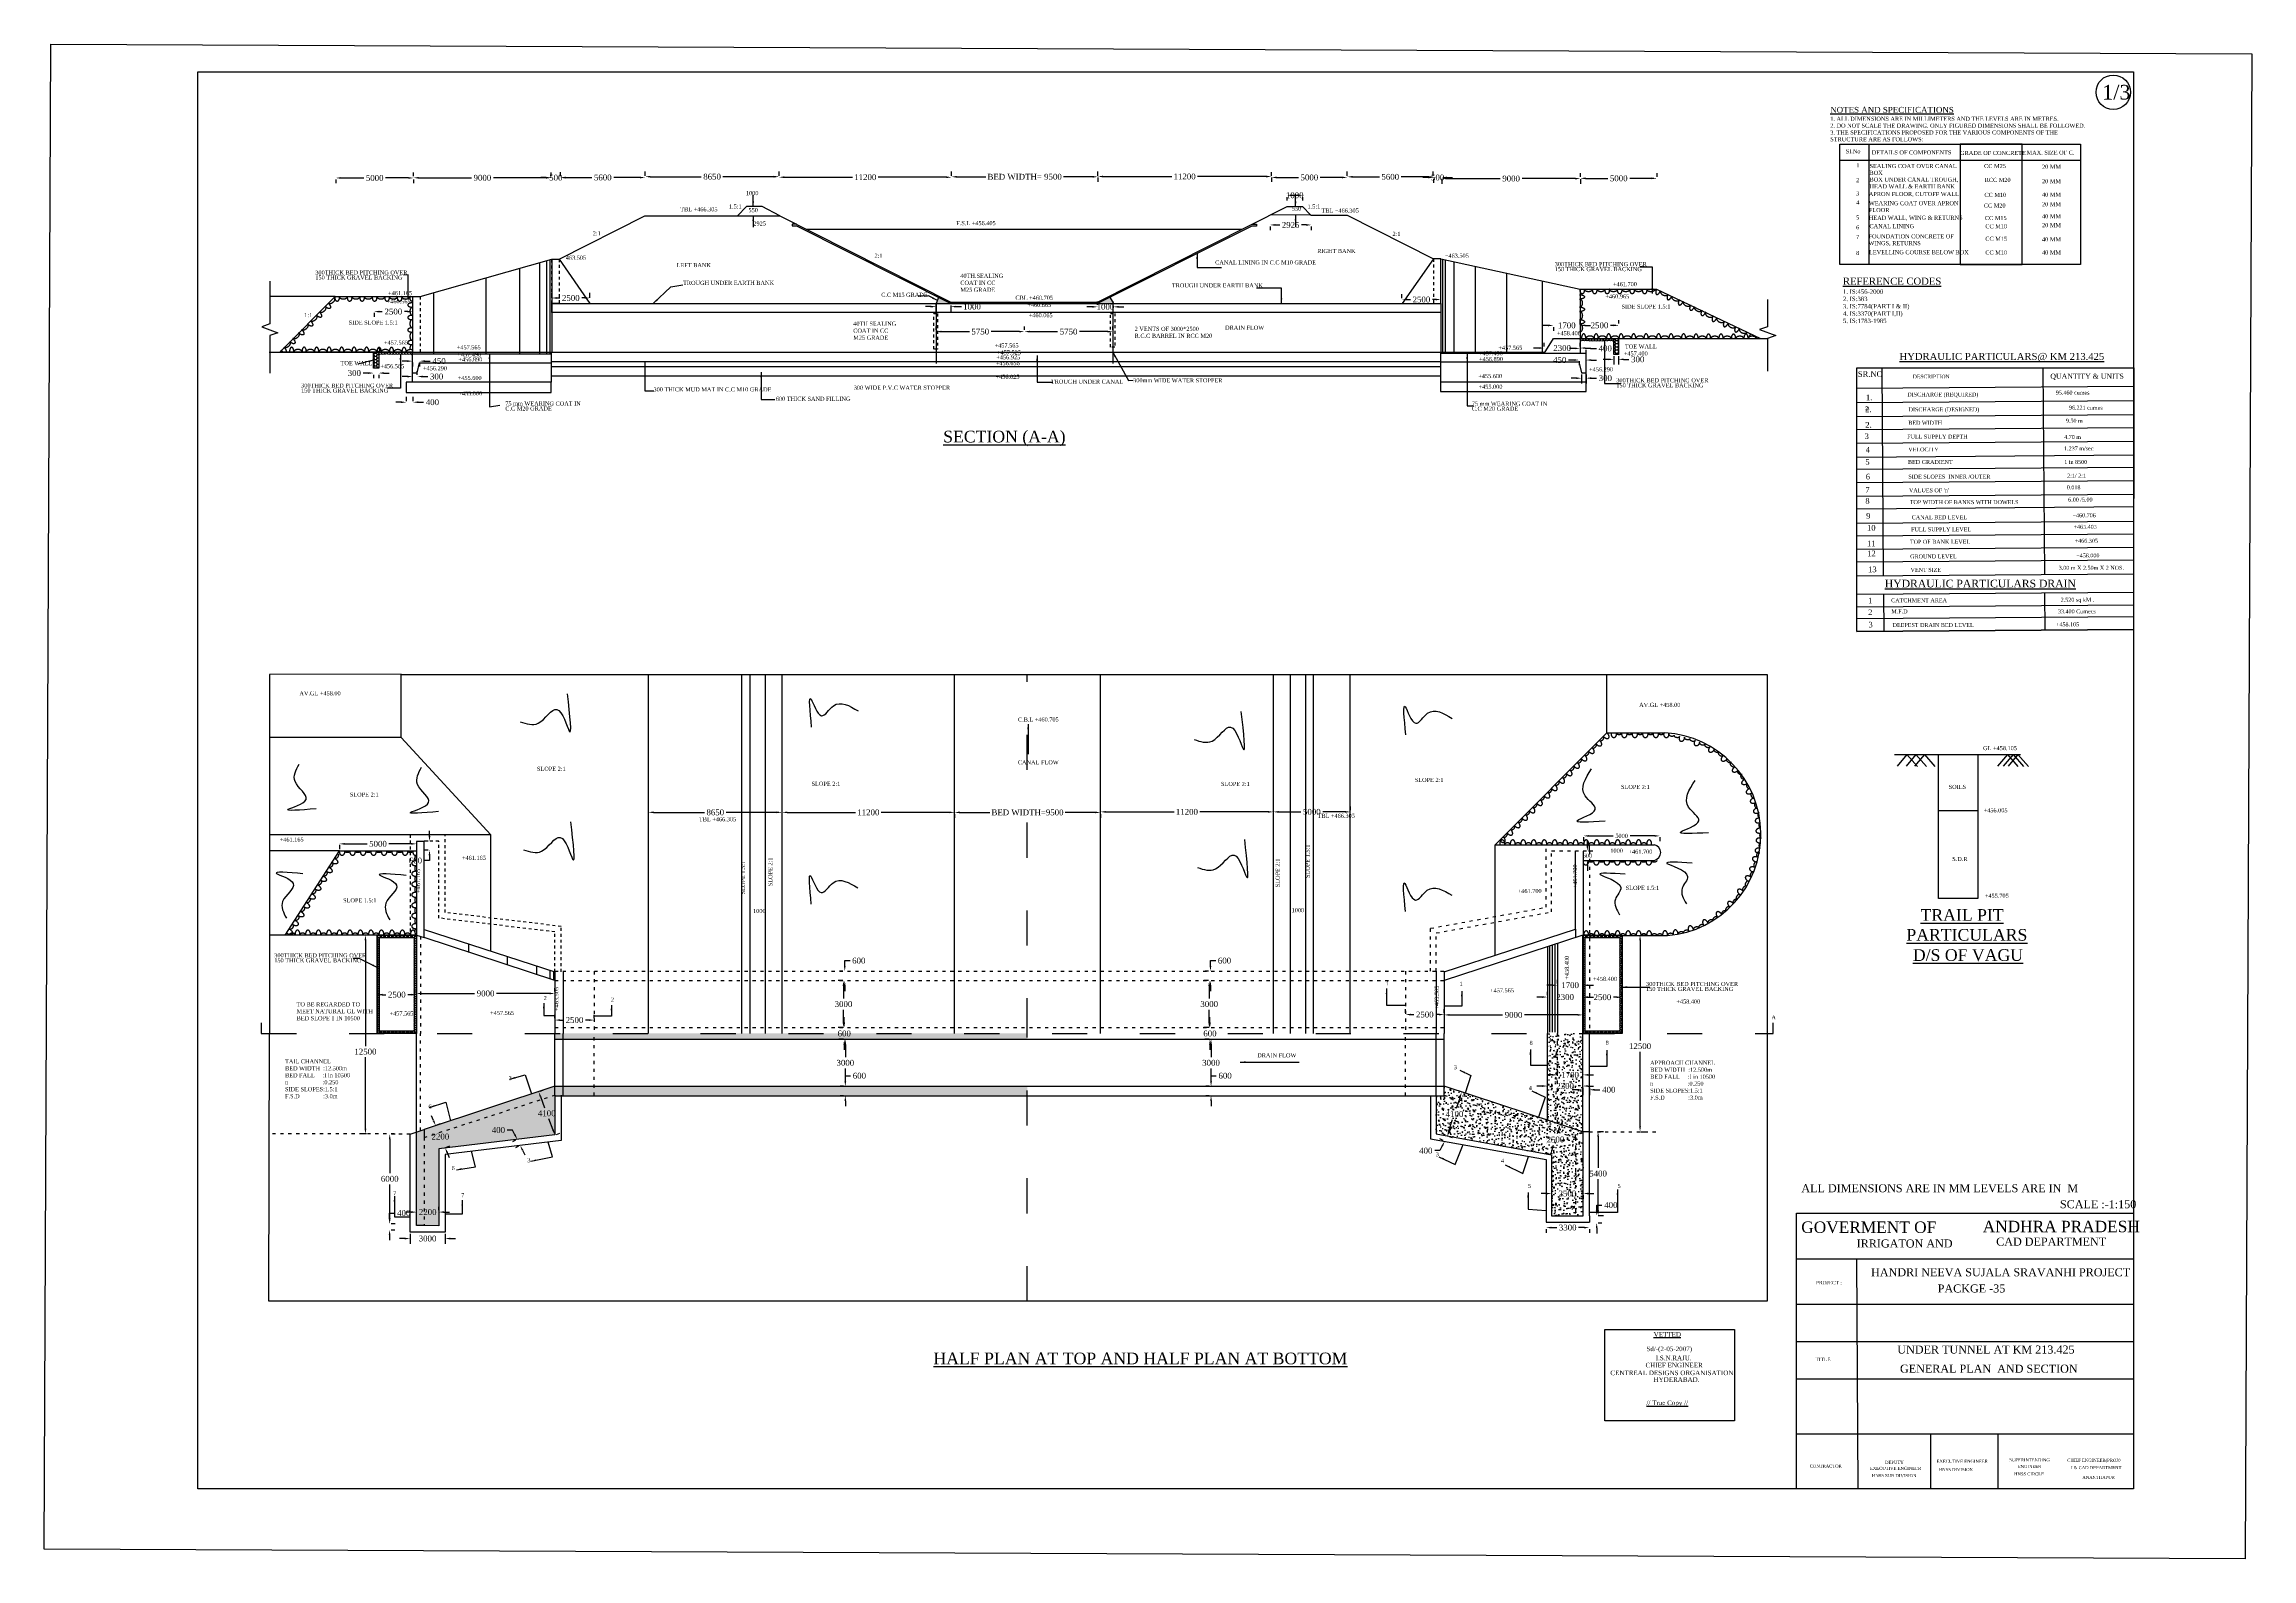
# Model space of a CAD drawing. Header units: inches. Extents: x 221.5 to 296.9, y 45.8 to 97.5.
import ezdxf

# ---------------------------------------------------------------- set-up
doc = ezdxf.new("R2010")
doc.units = ezdxf.units.IN
doc.header["$MEASUREMENT"] = 0
doc.linetypes.add('ACAD_ISO03W100', pattern=[30, 12, -18])
for name, color, linetype in [('DIMENSION', 7, 'Continuous'), ('DRAWING', 7, 'Continuous'), ('TEXT', 7, 'Continuous')]:
    doc.layers.add(name, color=color, linetype=linetype)
doc.styles.get("Standard").update_dxf_attribs({"font": 'TIMES_1.TTF', "height": 0.14})
doc.dimstyles.get("Standard").update_dxf_attribs({"dimtxt": 0.2, "dimasz": 0.18, "dimexe": 0.18, "dimexo": 0.0625, "dimgap": 0.09, "dimtad": 0, "dimtih": 1, "dimtoh": 1, "dimdec": 4, "dimzin": 0, "dimdsep": 46, "dimtxsty": 'Standard', "dimcen": 0.09, "dimadec": 0, "dimazin": 0, "dimtfac": 1, "dimtdec": 4, "dimtofl": 0, "dimtmove": 0, "dimatfit": 3, "dimfxl": 0, "dimtolj": 1, "dimtzin": 0, "dimarcsym": 0})
picture_1 = doc.add_image_def('image1.jpg', size_in_pixel=(7220, 4937))
pattern_1 = [(50, (0, 0), (0.3586301, -0.03137607), [0.0375, -0.4125]), (355, (0, 0), (-0.06937567, 0.37609607), [0.03, -0.33]), (100.4514, (0.0299, -0.0026), (0.2892547, 0.34471977), [0.0318701, -0.35057106]), (46.1842, (0, 0.1), (0.5336205, -0.0827595), [0.05625, -0.61875]), (96.6356, (0.04447, 0.0931), (0.4673314, 0.4870589), [0.0478051, -0.5258565]), (351.1842, (0, 0.1), (0.467331, 0.4870593), [0.045, -0.495]), (21, (0.05, 0.075), (0.29845353, -0.20130945), [0.0375, -0.4125]), (326, (0.05, 0.075), (0.12165767, 0.362575), [0.03, -0.33]), (71.4514, (0.07487, 0.05822), (0.4201113, 0.16126525), [0.0318701, -0.35057106]), (37.5, (0, 0), (0.00607993, 0.166446927), [0, -0.326, 0, -0.335, 0, -0.33125]), (7.5, (0, 0), (0.13153477, 0.19720586), [0, -0.191, 0, -0.3185, 0, -0.12625]), (327.5, (-0.1115, 0), (0.26691122, -0.011277436), [0, -0.125, 0, -0.39, 0, -0.5175]), (317.5, (-0.1615, 0), (0.29159308, 0.0500525), [0, -0.1625, 0, -0.259, 0, -0.3675])]

# ---------------------------------------------------------------- blocks, each defined once
blk = doc.blocks.new('elips')
at = {"layer": 'DRAWING', "linetype": 'ACAD_ISO03W100'}
for centre, major_axis, ratio, start_param, end_param in [((267.34, 72.662), (0, 0.141), 0.601156, 4.535344, 8.031027), ((267.519, 72.637), (-0.0956, 0), 0.668087, 3.141593, 6.283185), ((267.698, 72.662), (0, 0.141), 0.601156, 4.535344, 8.031027), ((267.877, 72.637), (-0.0956, 0), 0.668087, 3.141593, 6.283185), ((268.057, 72.662), (0, 0.141), 0.601156, 4.535344, 8.031027), ((268.236, 72.637), (-0.0956, 0), 0.668087, 3.141593, 6.283185), ((268.415, 72.662), (0, 0.141), 0.601156, 4.535344, 8.031027), ((268.594, 72.637), (-0.0956, 0), 0.668087, 3.141593, 6.283185), ((268.773, 72.662), (0, 0.141), 0.601156, 4.535344, 8.031027), ((268.952, 72.637), (-0.0956, 0), 0.668087, 3.141593, 6.283185), ((269.132, 72.662), (0, 0.141), 0.601156, 4.535344, 8.031027), ((269.311, 72.637), (-0.0956, 0), 0.668087, 3.141593, 6.283185), ((269.49, 72.662), (0, 0.141), 0.601156, 4.535344, 8.031027), ((269.669, 72.637), (-0.0956, 0), 0.668087, 3.141593, 6.283185), ((269.848, 72.662), (0, 0.141), 0.601156, 4.535344, 8.031027), ((270.027, 72.637), (-0.0956, 0), 0.668087, 3.141593, 6.283185), ((270.206, 72.662), (0, 0.141), 0.601156, 4.535344, 8.031027), ((270.385, 72.637), (-0.0956, 0), 0.668087, 3.141593, 6.283185), ((270.565, 72.662), (0, 0.141), 0.601156, 4.535344, 8.031027), ((270.743, 72.637), (-0.0956, 0), 0.668087, 3.141593, 6.283185), ((270.923, 72.662), (0, 0.141), 0.601156, 4.535344, 8.031027), ((271.102, 72.637), (-0.0956, 0), 0.668087, 3.141593, 6.283185), ((271.281, 72.662), (0, 0.141), 0.601156, 4.535344, 8.031027), ((271.46, 72.637), (-0.0956, 0), 0.668087, 3.141593, 6.283185), ((271.64, 72.662), (0, 0.141), 0.601156, 4.535344, 8.031027), ((271.818, 72.637), (-0.0956, 0), 0.668087, 3.141593, 6.283185), ((271.998, 72.662), (0, 0.141), 0.601156, 4.535344, 8.031027), ((272.177, 72.637), (-0.0956, 0), 0.668087, 3.141593, 6.283185), ((272.356, 72.662), (0, 0.141), 0.601156, 4.535344, 8.031027)]:
    blk.add_ellipse(centre, major_axis=major_axis, ratio=ratio, start_param=start_param, end_param=end_param, dxfattribs=at)
blk = doc.blocks.new('*D13')
at = {"layer": 'Defpoints', "color": 0, "transparency": 16777216}
for p in [(231.453, 92.973), (234.106, 92.973), (234.106, 92.958)]:
    blk.add_point(p, dxfattribs=at)
at = {"layer": 'DIMENSION', "color": 0, "lineweight": -2, "transparency": 16777216}
for p, q in [((231.453, 92.911), (231.453, 92.778)), ((231.633, 92.958), (232.407, 92.958)), ((233.926, 92.958), (233.153, 92.958)), ((234.106, 92.911), (234.106, 92.778))]:
    blk.add_line(p, q, dxfattribs=at)
at = {"layer": 'DIMENSION', "color": 0, "transparency": 16777216}
for points in [[(231.633, 92.988), (231.633, 92.928), (231.453, 92.958)], [(233.926, 92.988), (233.926, 92.928), (234.106, 92.958)]]:
    blk.add_solid(points, dxfattribs=at)
at = {"layer": 'DIMENSION', "color": 0, "transparency": 16777216, "insert": (232.78, 92.958), "char_height": 0.2, "attachment_point": 5}
blk.add_mtext('\\A1;5000', dxfattribs=at)
blk = doc.blocks.new('*D14')
at = {"layer": 'Defpoints', "color": 0, "transparency": 16777216}
for p in [(234.106, 92.958), (238.807, 92.964), (238.807, 92.958)]:
    blk.add_point(p, dxfattribs=at)
at = {"layer": 'DIMENSION', "color": 0, "lineweight": -2, "transparency": 16777216}
for p, q in [((234.106, 93.02), (234.106, 93.144)), ((234.286, 92.964), (236.083, 92.964)), ((238.627, 92.964), (236.831, 92.964)), ((238.807, 93.02), (238.807, 93.144))]:
    blk.add_line(p, q, dxfattribs=at)
at = {"layer": 'DIMENSION', "color": 0, "transparency": 16777216}
for points in [[(234.286, 92.994), (234.286, 92.934), (234.106, 92.964)], [(238.627, 92.994), (238.627, 92.934), (238.807, 92.964)]]:
    blk.add_solid(points, dxfattribs=at)
at = {"layer": 'DIMENSION', "color": 0, "transparency": 16777216, "insert": (236.457, 92.964), "char_height": 0.2, "attachment_point": 5}
blk.add_mtext('\\A1;9000', dxfattribs=at)
blk = doc.blocks.new('*D15')
at = {"layer": 'Defpoints', "color": 0, "transparency": 16777216}
for p in [(238.807, 92.958), (239.121, 92.969), (239.121, 92.958)]:
    blk.add_point(p, dxfattribs=at)
at = {"layer": 'DIMENSION', "color": 0, "lineweight": -2, "transparency": 16777216}
for p, q in [((238.627, 92.969), (238.447, 92.969)), ((238.807, 93.02), (238.807, 93.149)), ((239.121, 93.02), (239.121, 93.149)), ((239.301, 92.969), (239.481, 92.969))]:
    blk.add_line(p, q, dxfattribs=at)
at = {"layer": 'DIMENSION', "color": 0, "transparency": 16777216}
for points in [[(238.627, 92.999), (238.627, 92.939), (238.807, 92.969)], [(239.301, 92.999), (239.301, 92.939), (239.121, 92.969)]]:
    blk.add_solid(points, dxfattribs=at)
at = {"layer": 'DIMENSION', "color": 0, "transparency": 16777216, "insert": (238.964, 92.969), "char_height": 0.2, "attachment_point": 5}
blk.add_mtext('\\A1;500', dxfattribs=at)
blk = doc.blocks.new('*D16')
at = {"layer": 'Defpoints', "color": 0, "transparency": 16777216}
for p in [(239.121, 92.969), (242.015, 92.974), (242.015, 92.969)]:
    blk.add_point(p, dxfattribs=at)
at = {"layer": 'DIMENSION', "color": 0, "lineweight": -2, "transparency": 16777216}
for p, q in [((239.121, 93.031), (239.121, 93.154)), ((239.301, 92.974), (240.195, 92.974)), ((241.835, 92.974), (240.941, 92.974)), ((242.015, 93.031), (242.015, 93.154))]:
    blk.add_line(p, q, dxfattribs=at)
at = {"layer": 'DIMENSION', "color": 0, "transparency": 16777216}
for points in [[(239.301, 93.004), (239.301, 92.944), (239.121, 92.974)], [(241.835, 93.004), (241.835, 92.944), (242.015, 92.974)]]:
    blk.add_solid(points, dxfattribs=at)
at = {"layer": 'DIMENSION', "color": 0, "transparency": 16777216, "insert": (240.568, 92.974), "char_height": 0.2, "attachment_point": 5}
blk.add_mtext('\\A1;5600', dxfattribs=at)
blk = doc.blocks.new('*D17')
at = {"layer": 'Defpoints', "color": 0, "transparency": 16777216}
for p in [(242.015, 92.974), (246.586, 93.002), (246.586, 92.974)]:
    blk.add_point(p, dxfattribs=at)
at = {"layer": 'DIMENSION', "color": 0, "lineweight": -2, "transparency": 16777216}
for p, q in [((242.015, 93.036), (242.015, 93.182)), ((242.195, 93.002), (243.929, 93.002)), ((246.406, 93.002), (244.671, 93.002)), ((246.586, 93.036), (246.586, 93.182))]:
    blk.add_line(p, q, dxfattribs=at)
at = {"layer": 'DIMENSION', "color": 0, "transparency": 16777216}
for points in [[(242.195, 93.032), (242.195, 92.972), (242.015, 93.002)], [(246.406, 93.032), (246.406, 92.972), (246.586, 93.002)]]:
    blk.add_solid(points, dxfattribs=at)
at = {"layer": 'DIMENSION', "color": 0, "transparency": 16777216, "insert": (244.3, 93.002), "char_height": 0.2, "attachment_point": 5}
blk.add_mtext('\\A1;8650', dxfattribs=at)
blk = doc.blocks.new('*D18')
at = {"layer": 'Defpoints', "color": 0, "transparency": 16777216}
for p in [(246.586, 92.974), (252.474, 92.984), (252.474, 92.974)]:
    blk.add_point(p, dxfattribs=at)
at = {"layer": 'DIMENSION', "color": 0, "lineweight": -2, "transparency": 16777216}
for p, q in [((246.586, 93.036), (246.586, 93.164)), ((246.766, 92.984), (249.094, 92.984)), ((252.294, 92.984), (249.967, 92.984)), ((252.474, 93.036), (252.474, 93.164))]:
    blk.add_line(p, q, dxfattribs=at)
at = {"layer": 'DIMENSION', "color": 0, "transparency": 16777216}
for points in [[(246.766, 93.014), (246.766, 92.954), (246.586, 92.984)], [(252.294, 93.014), (252.294, 92.954), (252.474, 92.984)]]:
    blk.add_solid(points, dxfattribs=at)
at = {"layer": 'DIMENSION', "color": 0, "transparency": 16777216, "insert": (249.53, 92.984), "char_height": 0.2, "attachment_point": 5}
blk.add_mtext('\\A1;11200', dxfattribs=at)
blk = doc.blocks.new('*D19')
at = {"layer": 'Defpoints', "color": 0, "transparency": 16777216}
for p in [(252.474, 92.974), (257.468, 92.998), (257.468, 92.974)]:
    blk.add_point(p, dxfattribs=at)
at = {"layer": 'DIMENSION', "color": 0, "lineweight": -2, "transparency": 16777216}
for p, q in [((252.474, 93.036), (252.474, 93.178)), ((252.654, 92.998), (253.649, 92.998)), ((257.288, 92.998), (256.293, 92.998)), ((257.468, 93.036), (257.468, 93.178))]:
    blk.add_line(p, q, dxfattribs=at)
at = {"layer": 'DIMENSION', "color": 0, "transparency": 16777216}
for points in [[(252.654, 93.028), (252.654, 92.968), (252.474, 92.998)], [(257.288, 93.028), (257.288, 92.968), (257.468, 92.998)]]:
    blk.add_solid(points, dxfattribs=at)
at = {"layer": 'DIMENSION', "color": 0, "transparency": 16777216, "insert": (254.971, 92.998), "char_height": 0.2, "attachment_point": 5}
blk.add_mtext('\\A1;BED WIDTH= 9500', dxfattribs=at)
blk = doc.blocks.new('*D20')
at = {"layer": 'Defpoints', "color": 0, "transparency": 16777216}
for p in [(257.468, 93.036), (263.397, 93.036), (263.397, 93.008)]:
    blk.add_point(p, dxfattribs=at)
at = {"layer": 'DIMENSION', "color": 0, "lineweight": -2, "transparency": 16777216}
for p, q in [((257.468, 92.974), (257.468, 92.828)), ((257.648, 93.008), (259.996, 93.008)), ((263.217, 93.008), (260.869, 93.008)), ((263.397, 92.974), (263.397, 92.828))]:
    blk.add_line(p, q, dxfattribs=at)
at = {"layer": 'DIMENSION', "color": 0, "transparency": 16777216}
for points in [[(257.648, 93.038), (257.648, 92.978), (257.468, 93.008)], [(263.217, 93.038), (263.217, 92.978), (263.397, 93.008)]]:
    blk.add_solid(points, dxfattribs=at)
at = {"layer": 'DIMENSION', "color": 0, "transparency": 16777216, "insert": (260.433, 93.008), "char_height": 0.2, "attachment_point": 5}
blk.add_mtext('\\A1;11200', dxfattribs=at)
blk = doc.blocks.new('*D21')
at = {"layer": 'Defpoints', "color": 0, "transparency": 16777216}
for p in [(263.397, 92.974), (265.987, 92.976), (265.987, 92.974)]:
    blk.add_point(p, dxfattribs=at)
at = {"layer": 'DIMENSION', "color": 0, "lineweight": -2, "transparency": 16777216}
for p, q in [((263.397, 93.036), (263.397, 93.156)), ((263.577, 92.976), (264.319, 92.976)), ((265.807, 92.976), (265.065, 92.976)), ((265.987, 93.036), (265.987, 93.156))]:
    blk.add_line(p, q, dxfattribs=at)
at = {"layer": 'DIMENSION', "color": 0, "transparency": 16777216}
for points in [[(263.577, 93.006), (263.577, 92.946), (263.397, 92.976)], [(265.807, 93.006), (265.807, 92.946), (265.987, 92.976)]]:
    blk.add_solid(points, dxfattribs=at)
at = {"layer": 'DIMENSION', "color": 0, "transparency": 16777216, "insert": (264.692, 92.976), "char_height": 0.2, "attachment_point": 5}
blk.add_mtext('\\A1;5000', dxfattribs=at)
blk = doc.blocks.new('*D22')
at = {"layer": 'Defpoints', "color": 0, "transparency": 16777216}
for p in [(265.987, 92.974), (268.921, 92.997), (268.921, 92.974)]:
    blk.add_point(p, dxfattribs=at)
at = {"layer": 'DIMENSION', "color": 0, "lineweight": -2, "transparency": 16777216}
for p, q in [((265.987, 93.036), (265.987, 93.177)), ((266.167, 92.997), (267.081, 92.997)), ((268.741, 92.997), (267.827, 92.997)), ((268.921, 93.036), (268.921, 93.177))]:
    blk.add_line(p, q, dxfattribs=at)
at = {"layer": 'DIMENSION', "color": 0, "transparency": 16777216}
for points in [[(266.167, 93.027), (266.167, 92.967), (265.987, 92.997)], [(268.741, 93.027), (268.741, 92.967), (268.921, 92.997)]]:
    blk.add_solid(points, dxfattribs=at)
at = {"layer": 'DIMENSION', "color": 0, "transparency": 16777216, "insert": (267.454, 92.997), "char_height": 0.2, "attachment_point": 5}
blk.add_mtext('\\A1;5600', dxfattribs=at)
blk = doc.blocks.new('*D23')
at = {"layer": 'Defpoints', "color": 0, "transparency": 16777216}
for p in [(268.929, 92.996), (269.216, 92.996), (269.216, 92.975)]:
    blk.add_point(p, dxfattribs=at)
at = {"layer": 'DIMENSION', "color": 0, "lineweight": -2, "transparency": 16777216}
for p, q in [((268.749, 92.975), (268.569, 92.975)), ((268.929, 92.933), (268.929, 92.795)), ((269.216, 92.933), (269.216, 92.795)), ((269.396, 92.975), (269.576, 92.975))]:
    blk.add_line(p, q, dxfattribs=at)
at = {"layer": 'DIMENSION', "color": 0, "transparency": 16777216}
for points in [[(268.749, 93.005), (268.749, 92.945), (268.929, 92.975)], [(269.396, 93.005), (269.396, 92.945), (269.216, 92.975)]]:
    blk.add_solid(points, dxfattribs=at)
at = {"layer": 'DIMENSION', "color": 0, "transparency": 16777216, "insert": (269.072, 92.975), "char_height": 0.2, "attachment_point": 5}
blk.add_mtext('\\A1;500', dxfattribs=at)
blk = doc.blocks.new('*D24')
at = {"layer": 'Defpoints', "color": 0, "transparency": 16777216}
for p in [(263.922, 92.369), (264.463, 92.369), (264.463, 92.367)]:
    blk.add_point(p, dxfattribs=at)
at = {"layer": 'DIMENSION', "color": 0, "lineweight": -2, "transparency": 16777216}
for p, q in [((263.922, 92.307), (263.922, 92.187)), ((264.102, 92.367), (264.283, 92.367)), ((264.463, 92.307), (264.463, 92.187))]:
    blk.add_line(p, q, dxfattribs=at)
at = {"layer": 'DIMENSION', "color": 0, "transparency": 16777216}
for points in [[(264.102, 92.397), (264.102, 92.337), (263.922, 92.367)], [(264.283, 92.397), (264.283, 92.337), (264.463, 92.367)]]:
    blk.add_solid(points, dxfattribs=at)
at = {"layer": 'DIMENSION', "color": 0, "transparency": 16777216, "insert": (264.192, 92.367), "char_height": 0.2, "attachment_point": 5}
blk.add_mtext('\\A1;1000', dxfattribs=at)
blk = doc.blocks.new('*D25')
at = {"layer": 'Defpoints', "color": 0, "transparency": 16777216}
for p in [(263.349, 91.363), (264.756, 91.363), (264.756, 91.355)]:
    blk.add_point(p, dxfattribs=at)
at = {"layer": 'DIMENSION', "color": 0, "lineweight": -2, "transparency": 16777216}
for p, q in [((263.349, 91.3), (263.349, 91.175)), ((263.529, 91.355), (263.68, 91.355)), ((264.576, 91.355), (264.425, 91.355)), ((264.756, 91.3), (264.756, 91.175))]:
    blk.add_line(p, q, dxfattribs=at)
at = {"layer": 'DIMENSION', "color": 0, "transparency": 16777216}
for points in [[(263.529, 91.385), (263.529, 91.325), (263.349, 91.355)], [(264.576, 91.385), (264.576, 91.325), (264.756, 91.355)]]:
    blk.add_solid(points, dxfattribs=at)
at = {"layer": 'DIMENSION', "color": 0, "transparency": 16777216, "insert": (264.053, 91.355), "char_height": 0.2, "attachment_point": 5}
blk.add_mtext('\\A1;2925', dxfattribs=at)
blk = doc.blocks.new('*D26')
at = {"layer": 'Defpoints', "color": 0, "transparency": 16777216}
for p in [(269.216, 92.975), (273.946, 92.975), (273.946, 92.937)]:
    blk.add_point(p, dxfattribs=at)
at = {"layer": 'DIMENSION', "color": 0, "lineweight": -2, "transparency": 16777216}
for p, q in [((269.216, 92.913), (269.216, 92.757)), ((269.396, 92.937), (271.207, 92.937)), ((273.766, 92.937), (271.955, 92.937)), ((273.946, 92.913), (273.946, 92.757))]:
    blk.add_line(p, q, dxfattribs=at)
at = {"layer": 'DIMENSION', "color": 0, "transparency": 16777216}
for points in [[(269.396, 92.967), (269.396, 92.907), (269.216, 92.937)], [(273.766, 92.967), (273.766, 92.907), (273.946, 92.937)]]:
    blk.add_solid(points, dxfattribs=at)
at = {"layer": 'DIMENSION', "color": 0, "transparency": 16777216, "insert": (271.581, 92.937), "char_height": 0.2, "attachment_point": 5}
blk.add_mtext('\\A1;9000', dxfattribs=at)
blk = doc.blocks.new('*D27')
at = {"layer": 'Defpoints', "color": 0, "transparency": 16777216}
for p in [(273.946, 92.937), (276.564, 92.946), (276.564, 92.937)]:
    blk.add_point(p, dxfattribs=at)
at = {"layer": 'DIMENSION', "color": 0, "lineweight": -2, "transparency": 16777216}
for p, q in [((273.946, 92.999), (273.946, 93.126)), ((274.126, 92.946), (274.882, 92.946)), ((276.384, 92.946), (275.628, 92.946)), ((276.564, 92.999), (276.564, 93.126))]:
    blk.add_line(p, q, dxfattribs=at)
at = {"layer": 'DIMENSION', "color": 0, "transparency": 16777216}
for points in [[(274.126, 92.976), (274.126, 92.916), (273.946, 92.946)], [(276.384, 92.976), (276.384, 92.916), (276.564, 92.946)]]:
    blk.add_solid(points, dxfattribs=at)
at = {"layer": 'DIMENSION', "color": 0, "transparency": 16777216, "insert": (275.255, 92.946), "char_height": 0.2, "attachment_point": 5}
blk.add_mtext('\\A1;5000', dxfattribs=at)
blk = doc.blocks.new('*D28')
at = {"layer": 'Defpoints', "color": 0, "transparency": 16777216}
for p in [(232.759, 88.414), (232.759, 88.396), (234.075, 88.414)]:
    blk.add_point(p, dxfattribs=at)
at = {"layer": 'DIMENSION', "color": 0, "lineweight": -2, "transparency": 16777216}
for p, q in [((232.759, 88.351), (232.759, 88.216)), ((232.939, 88.396), (233.04, 88.396)), ((233.895, 88.396), (233.794, 88.396)), ((234.075, 88.351), (234.075, 88.216))]:
    blk.add_line(p, q, dxfattribs=at)
at = {"layer": 'DIMENSION', "color": 0, "transparency": 16777216}
for points in [[(232.939, 88.426), (232.939, 88.366), (232.759, 88.396)], [(233.895, 88.426), (233.895, 88.366), (234.075, 88.396)]]:
    blk.add_solid(points, dxfattribs=at)
at = {"layer": 'DIMENSION', "color": 0, "transparency": 16777216, "insert": (233.417, 88.396), "char_height": 0.2, "attachment_point": 5}
blk.add_mtext('\\A1;2500', dxfattribs=at)
blk = doc.blocks.new('*D29')
at = {"layer": 'Defpoints', "color": 0, "transparency": 16777216}
for p in [(234.075, 86.718), (234.314, 86.718), (234.314, 86.705)]:
    blk.add_point(p, dxfattribs=at)
at = {"layer": 'DIMENSION', "color": 0, "lineweight": -2, "transparency": 16777216}
for p, q in [((233.895, 86.705), (233.715, 86.705)), ((234.494, 86.705), (234.674, 86.705)), ((234.075, 86.655), (234.075, 86.525)), ((234.314, 86.655), (234.314, 86.525))]:
    blk.add_line(p, q, dxfattribs=at)
at = {"layer": 'DIMENSION', "color": 0, "transparency": 16777216}
for points in [[(233.895, 86.735), (233.895, 86.675), (234.075, 86.705)], [(234.494, 86.735), (234.494, 86.675), (234.314, 86.705)]]:
    blk.add_solid(points, dxfattribs=at)
at = {"layer": 'DIMENSION', "color": 0, "transparency": 16777216, "insert": (234.978, 86.705), "char_height": 0.2, "attachment_point": 5}
blk.add_mtext('\\A1;450', dxfattribs=at)
blk = doc.blocks.new('*D30')
at = {"layer": 'Defpoints', "color": 0, "transparency": 16777216}
for p in [(234.075, 86.176), (234.234, 86.179), (234.234, 86.176)]:
    blk.add_point(p, dxfattribs=at)
at = {"layer": 'DIMENSION', "color": 0, "lineweight": -2, "transparency": 16777216}
for p, q in [((233.895, 86.179), (233.715, 86.179)), ((234.075, 86.239), (234.075, 86.359)), ((234.234, 86.239), (234.234, 86.359)), ((234.414, 86.179), (234.594, 86.179))]:
    blk.add_line(p, q, dxfattribs=at)
at = {"layer": 'DIMENSION', "color": 0, "transparency": 16777216}
for points in [[(233.895, 86.209), (233.895, 86.149), (234.075, 86.179)], [(234.414, 86.209), (234.414, 86.149), (234.234, 86.179)]]:
    blk.add_solid(points, dxfattribs=at)
at = {"layer": 'DIMENSION', "color": 0, "transparency": 16777216, "insert": (234.894, 86.179), "char_height": 0.2, "attachment_point": 5}
blk.add_mtext('\\A1;300', dxfattribs=at)
blk = doc.blocks.new('*D31')
at = {"layer": 'Defpoints', "color": 0, "transparency": 16777216}
for p in [(233.863, 85.277), (234.088, 85.302), (234.088, 85.277)]:
    blk.add_point(p, dxfattribs=at)
at = {"layer": 'DIMENSION', "color": 0, "lineweight": -2, "transparency": 16777216}
for p, q in [((233.683, 85.302), (233.503, 85.302)), ((233.863, 85.339), (233.863, 85.482)), ((234.088, 85.339), (234.088, 85.482)), ((234.268, 85.302), (234.448, 85.302))]:
    blk.add_line(p, q, dxfattribs=at)
at = {"layer": 'DIMENSION', "color": 0, "transparency": 16777216}
for points in [[(233.683, 85.332), (233.683, 85.272), (233.863, 85.302)], [(234.268, 85.332), (234.268, 85.272), (234.088, 85.302)]]:
    blk.add_solid(points, dxfattribs=at)
at = {"layer": 'DIMENSION', "color": 0, "transparency": 16777216, "insert": (234.751, 85.302), "char_height": 0.2, "attachment_point": 5}
blk.add_mtext('\\A1;400', dxfattribs=at)
blk = doc.blocks.new('*D32')
at = {"layer": 'Defpoints', "color": 0, "transparency": 16777216}
for p in [(232.745, 86.305), (232.919, 86.305), (232.919, 86.298)]:
    blk.add_point(p, dxfattribs=at)
at = {"layer": 'DIMENSION', "color": 0, "lineweight": -2, "transparency": 16777216}
for p, q in [((232.565, 86.298), (232.385, 86.298)), ((232.745, 86.242), (232.745, 86.118)), ((232.919, 86.242), (232.919, 86.118)), ((233.099, 86.298), (233.279, 86.298))]:
    blk.add_line(p, q, dxfattribs=at)
at = {"layer": 'DIMENSION', "color": 0, "transparency": 16777216}
for points in [[(232.565, 86.328), (232.565, 86.268), (232.745, 86.298)], [(233.099, 86.328), (233.099, 86.268), (232.919, 86.298)]]:
    blk.add_solid(points, dxfattribs=at)
at = {"layer": 'DIMENSION', "color": 0, "transparency": 16777216, "insert": (232.085, 86.298), "char_height": 0.2, "attachment_point": 5}
blk.add_mtext('\\A1;300', dxfattribs=at)
blk = doc.blocks.new('*D33')
at = {"layer": 'Defpoints', "color": 0, "transparency": 16777216}
for p in [(257.459, 88.559), (257.999, 88.559), (257.999, 88.559)]:
    blk.add_point(p, dxfattribs=at)
at = {"layer": 'DIMENSION', "color": 0, "lineweight": -2, "transparency": 16777216}
for p, q in [((257.279, 88.559), (257.099, 88.559)), ((257.459, 88.622), (257.459, 88.739)), ((257.999, 88.622), (257.999, 88.739)), ((258.179, 88.559), (258.359, 88.559))]:
    blk.add_line(p, q, dxfattribs=at)
at = {"layer": 'DIMENSION', "color": 0, "transparency": 16777216}
for points in [[(257.279, 88.589), (257.279, 88.529), (257.459, 88.559)], [(258.179, 88.589), (258.179, 88.529), (257.999, 88.559)]]:
    blk.add_solid(points, dxfattribs=at)
at = {"layer": 'DIMENSION', "color": 0, "transparency": 16777216, "insert": (257.729, 88.559), "char_height": 0.2, "attachment_point": 5}
blk.add_mtext('\\A1;1000', dxfattribs=at)
blk = doc.blocks.new('*D34')
at = {"layer": 'Defpoints', "color": 0, "transparency": 16777216}
for p in [(251.947, 88.672), (252.451, 88.672), (252.451, 88.566)]:
    blk.add_point(p, dxfattribs=at)
at = {"layer": 'DIMENSION', "color": 0, "lineweight": -2, "transparency": 16777216}
for p, q in [((251.767, 88.566), (251.587, 88.566)), ((251.947, 88.61), (251.947, 88.386)), ((252.451, 88.61), (252.451, 88.386)), ((252.631, 88.566), (252.811, 88.566))]:
    blk.add_line(p, q, dxfattribs=at)
at = {"layer": 'DIMENSION', "color": 0, "transparency": 16777216}
for points in [[(251.767, 88.596), (251.767, 88.536), (251.947, 88.566)], [(252.631, 88.596), (252.631, 88.536), (252.451, 88.566)]]:
    blk.add_solid(points, dxfattribs=at)
at = {"layer": 'DIMENSION', "color": 0, "transparency": 16777216, "insert": (253.174, 88.566), "char_height": 0.2, "attachment_point": 5}
blk.add_mtext('\\A1;1000', dxfattribs=at)
blk = doc.blocks.new('*D35')
at = {"layer": 'Defpoints', "color": 0, "transparency": 16777216}
for p in [(251.947, 87.71), (254.965, 87.713), (254.965, 87.71)]:
    blk.add_point(p, dxfattribs=at)
at = {"layer": 'DIMENSION', "color": 0, "lineweight": -2, "transparency": 16777216}
for p, q in [((251.947, 87.772), (251.947, 87.893)), ((252.127, 87.713), (253.083, 87.713)), ((254.785, 87.713), (253.829, 87.713)), ((254.965, 87.772), (254.965, 87.893))]:
    blk.add_line(p, q, dxfattribs=at)
at = {"layer": 'DIMENSION', "color": 0, "transparency": 16777216}
for points in [[(252.127, 87.743), (252.127, 87.683), (251.947, 87.713)], [(254.785, 87.743), (254.785, 87.683), (254.965, 87.713)]]:
    blk.add_solid(points, dxfattribs=at)
at = {"layer": 'DIMENSION', "color": 0, "transparency": 16777216, "insert": (253.456, 87.713), "char_height": 0.2, "attachment_point": 5}
blk.add_mtext('\\A1;5750', dxfattribs=at)
blk = doc.blocks.new('*D36')
at = {"layer": 'Defpoints', "color": 0, "transparency": 16777216}
for p in [(254.965, 87.713), (257.978, 87.713), (257.978, 87.713)]:
    blk.add_point(p, dxfattribs=at)
at = {"layer": 'DIMENSION', "color": 0, "lineweight": -2, "transparency": 16777216}
for p, q in [((254.965, 87.775), (254.965, 87.893)), ((255.145, 87.713), (256.098, 87.713)), ((257.798, 87.713), (256.844, 87.713)), ((257.978, 87.775), (257.978, 87.893))]:
    blk.add_line(p, q, dxfattribs=at)
at = {"layer": 'DIMENSION', "color": 0, "transparency": 16777216}
for points in [[(255.145, 87.743), (255.145, 87.683), (254.965, 87.713)], [(257.798, 87.743), (257.798, 87.683), (257.978, 87.713)]]:
    blk.add_solid(points, dxfattribs=at)
at = {"layer": 'DIMENSION', "color": 0, "transparency": 16777216, "insert": (256.471, 87.713), "char_height": 0.2, "attachment_point": 5}
blk.add_mtext('\\A1;5750 ', dxfattribs=at)
blk = doc.blocks.new('*D37')
at = {"layer": 'Defpoints', "color": 0, "transparency": 16777216}
for p in [(267.854, 88.808), (267.854, 88.796), (269.182, 88.796)]:
    blk.add_point(p, dxfattribs=at)
at = {"layer": 'DIMENSION', "color": 0, "lineweight": -2, "transparency": 16777216}
for p, q in [((267.854, 88.859), (267.854, 88.988)), ((269.182, 88.859), (269.182, 88.988)), ((268.034, 88.808), (268.141, 88.808)), ((269.002, 88.808), (268.895, 88.808))]:
    blk.add_line(p, q, dxfattribs=at)
at = {"layer": 'DIMENSION', "color": 0, "transparency": 16777216}
for points in [[(268.034, 88.838), (268.034, 88.778), (267.854, 88.808)], [(269.002, 88.838), (269.002, 88.778), (269.182, 88.808)]]:
    blk.add_solid(points, dxfattribs=at)
at = {"layer": 'DIMENSION', "color": 0, "transparency": 16777216, "insert": (268.518, 88.808), "char_height": 0.2, "attachment_point": 5}
blk.add_mtext('\\A1;2500', dxfattribs=at)
blk = doc.blocks.new('*D38')
at = {"layer": 'Defpoints', "color": 0, "transparency": 16777216}
for p in [(238.824, 88.861), (238.824, 88.804), (240.128, 88.804)]:
    blk.add_point(p, dxfattribs=at)
at = {"layer": 'DIMENSION', "color": 0, "lineweight": -2, "transparency": 16777216}
for p, q in [((238.824, 88.866), (238.824, 89.041)), ((240.128, 88.866), (240.128, 89.041)), ((239.004, 88.861), (239.099, 88.861)), ((239.948, 88.861), (239.853, 88.861))]:
    blk.add_line(p, q, dxfattribs=at)
at = {"layer": 'DIMENSION', "color": 0, "transparency": 16777216}
for points in [[(239.004, 88.891), (239.004, 88.831), (238.824, 88.861)], [(239.948, 88.891), (239.948, 88.831), (240.128, 88.861)]]:
    blk.add_solid(points, dxfattribs=at)
at = {"layer": 'DIMENSION', "color": 0, "transparency": 16777216, "insert": (239.476, 88.861), "char_height": 0.2, "attachment_point": 5}
blk.add_mtext('\\A1;2500', dxfattribs=at)
blk = doc.blocks.new('*D39')
at = {"layer": 'Defpoints', "color": 0, "transparency": 16777216}
for p in [(273.985, 86.311), (274.138, 86.311), (274.138, 86.123)]:
    blk.add_point(p, dxfattribs=at)
at = {"layer": 'DIMENSION', "color": 0, "lineweight": -2, "transparency": 16777216}
for p, q in [((273.805, 86.123), (273.625, 86.123)), ((273.985, 86.249), (273.985, 85.943)), ((274.138, 86.249), (274.138, 85.943)), ((274.318, 86.123), (274.498, 86.123))]:
    blk.add_line(p, q, dxfattribs=at)
at = {"layer": 'DIMENSION', "color": 0, "transparency": 16777216}
for points in [[(273.805, 86.153), (273.805, 86.093), (273.985, 86.123)], [(274.318, 86.153), (274.318, 86.093), (274.138, 86.123)]]:
    blk.add_solid(points, dxfattribs=at)
at = {"layer": 'DIMENSION', "color": 0, "transparency": 16777216, "insert": (274.798, 86.123), "char_height": 0.2, "attachment_point": 5}
blk.add_mtext('\\A1;300', dxfattribs=at)
blk = doc.blocks.new('*D40')
at = {"layer": 'Defpoints', "color": 0, "transparency": 16777216}
for p in [(275.086, 86.933), (275.244, 86.933), (275.244, 86.766)]:
    blk.add_point(p, dxfattribs=at)
at = {"layer": 'DIMENSION', "color": 0, "lineweight": -2, "transparency": 16777216}
for p, q in [((274.906, 86.766), (274.726, 86.766)), ((275.086, 86.871), (275.086, 86.586)), ((275.244, 86.871), (275.244, 86.586)), ((275.424, 86.766), (275.604, 86.766))]:
    blk.add_line(p, q, dxfattribs=at)
at = {"layer": 'DIMENSION', "color": 0, "transparency": 16777216}
for points in [[(274.906, 86.796), (274.906, 86.736), (275.086, 86.766)], [(275.424, 86.796), (275.424, 86.736), (275.244, 86.766)]]:
    blk.add_solid(points, dxfattribs=at)
at = {"layer": 'DIMENSION', "color": 0, "transparency": 16777216, "insert": (275.904, 86.766), "char_height": 0.2, "attachment_point": 5}
blk.add_mtext('\\A1;300', dxfattribs=at)
blk = doc.blocks.new('*D41')
at = {"layer": 'Defpoints', "color": 0, "transparency": 16777216}
for p in [(273.936, 87.149), (274.13, 87.149), (274.13, 87.14)]:
    blk.add_point(p, dxfattribs=at)
at = {"layer": 'DIMENSION', "color": 0, "lineweight": -2, "transparency": 16777216}
for p, q in [((273.756, 87.14), (273.576, 87.14)), ((273.936, 87.087), (273.936, 86.96)), ((274.13, 87.087), (274.13, 86.96)), ((274.31, 87.14), (274.49, 87.14))]:
    blk.add_line(p, q, dxfattribs=at)
at = {"layer": 'DIMENSION', "color": 0, "transparency": 16777216}
for points in [[(273.756, 87.17), (273.756, 87.11), (273.936, 87.14)], [(274.31, 87.17), (274.31, 87.11), (274.13, 87.14)]]:
    blk.add_solid(points, dxfattribs=at)
at = {"layer": 'DIMENSION', "color": 0, "transparency": 16777216, "insert": (274.794, 87.14), "char_height": 0.2, "attachment_point": 5}
blk.add_mtext('\\A1;400', dxfattribs=at)
blk = doc.blocks.new('*D42')
at = {"layer": 'Defpoints', "color": 0, "transparency": 16777216}
for p in [(273.904, 86.766), (273.904, 86.742), (274.138, 86.742)]:
    blk.add_point(p, dxfattribs=at)
at = {"layer": 'DIMENSION', "color": 0, "lineweight": -2, "transparency": 16777216}
for p, q in [((273.724, 86.742), (273.544, 86.742)), ((273.904, 86.703), (273.904, 86.562)), ((274.138, 86.804), (274.138, 86.922)), ((274.318, 86.742), (274.498, 86.742))]:
    blk.add_line(p, q, dxfattribs=at)
at = {"layer": 'DIMENSION', "color": 0, "transparency": 16777216}
for points in [[(273.724, 86.772), (273.724, 86.712), (273.904, 86.742)], [(274.318, 86.772), (274.318, 86.712), (274.138, 86.742)]]:
    blk.add_solid(points, dxfattribs=at)
at = {"layer": 'DIMENSION', "color": 0, "transparency": 16777216, "insert": (273.24, 86.742), "char_height": 0.2, "attachment_point": 5}
blk.add_mtext('\\A1;450', dxfattribs=at)
blk = doc.blocks.new('*D43')
at = {"layer": 'Defpoints', "color": 0, "transparency": 16777216}
for p in [(273.936, 87.927), (273.936, 87.927), (275.26, 87.927)]:
    blk.add_point(p, dxfattribs=at)
at = {"layer": 'DIMENSION', "color": 0, "lineweight": -2, "transparency": 16777216}
for p, q in [((273.936, 87.99), (273.936, 88.107)), ((274.116, 87.927), (274.221, 87.927)), ((275.08, 87.927), (274.975, 87.927)), ((275.26, 87.99), (275.26, 88.107))]:
    blk.add_line(p, q, dxfattribs=at)
at = {"layer": 'DIMENSION', "color": 0, "transparency": 16777216}
for points in [[(274.116, 87.957), (274.116, 87.897), (273.936, 87.927)], [(275.08, 87.957), (275.08, 87.897), (275.26, 87.927)]]:
    blk.add_solid(points, dxfattribs=at)
at = {"layer": 'DIMENSION', "color": 0, "transparency": 16777216, "insert": (274.598, 87.927), "char_height": 0.2, "attachment_point": 5}
blk.add_mtext('\\A1;2500', dxfattribs=at)
blk = doc.blocks.new('*D44')
at = {"layer": 'Defpoints', "color": 0, "transparency": 16777216}
for p in [(273.025, 87.927), (273.025, 87.925), (273.936, 87.927)]:
    blk.add_point(p, dxfattribs=at)
at = {"layer": 'DIMENSION', "color": 0, "lineweight": -2, "transparency": 16777216}
for p, q in [((272.845, 87.925), (272.665, 87.925)), ((273.025, 87.865), (273.025, 87.745)), ((273.936, 87.865), (273.936, 87.745)), ((274.116, 87.925), (274.296, 87.925))]:
    blk.add_line(p, q, dxfattribs=at)
at = {"layer": 'DIMENSION', "color": 0, "transparency": 16777216}
for points in [[(272.845, 87.955), (272.845, 87.895), (273.025, 87.925)], [(274.116, 87.955), (274.116, 87.895), (273.936, 87.925)]]:
    blk.add_solid(points, dxfattribs=at)
at = {"layer": 'DIMENSION', "color": 0, "transparency": 16777216, "insert": (273.481, 87.925), "char_height": 0.2, "attachment_point": 5}
blk.add_mtext('\\A1;1700', dxfattribs=at)
blk = doc.blocks.new('*D45')
at = {"layer": 'Defpoints', "color": 0, "transparency": 16777216}
for p in [(272.708, 87.152), (272.708, 87.14), (273.936, 87.14)]:
    blk.add_point(p, dxfattribs=at)
at = {"layer": 'DIMENSION', "color": 0, "lineweight": -2, "transparency": 16777216}
for p, q in [((272.528, 87.152), (272.348, 87.152)), ((272.708, 87.202), (272.708, 87.332)), ((273.936, 87.202), (273.936, 87.332)), ((274.116, 87.152), (274.296, 87.152))]:
    blk.add_line(p, q, dxfattribs=at)
at = {"layer": 'DIMENSION', "color": 0, "transparency": 16777216}
for points in [[(272.528, 87.182), (272.528, 87.122), (272.708, 87.152)], [(274.116, 87.182), (274.116, 87.122), (273.936, 87.152)]]:
    blk.add_solid(points, dxfattribs=at)
at = {"layer": 'DIMENSION', "color": 0, "transparency": 16777216, "insert": (273.322, 87.152), "char_height": 0.2, "attachment_point": 5}
blk.add_mtext('\\A1;2300', dxfattribs=at)
blk = doc.blocks.new('*D46')
at = {"layer": 'Defpoints', "color": 0, "transparency": 16777216}
for p in [(231.577, 70.255), (231.577, 70.224), (234.21, 70.255)]:
    blk.add_point(p, dxfattribs=at)
at = {"layer": 'DIMENSION', "color": 0, "lineweight": -2, "transparency": 16777216}
for p, q in [((231.577, 70.193), (231.577, 70.044)), ((231.757, 70.224), (232.52, 70.224)), ((234.03, 70.224), (233.266, 70.224)), ((234.21, 70.193), (234.21, 70.044))]:
    blk.add_line(p, q, dxfattribs=at)
at = {"layer": 'DIMENSION', "color": 0, "transparency": 16777216}
for points in [[(231.757, 70.254), (231.757, 70.194), (231.577, 70.224)], [(234.03, 70.254), (234.03, 70.194), (234.21, 70.224)]]:
    blk.add_solid(points, dxfattribs=at)
at = {"layer": 'DIMENSION', "color": 0, "transparency": 16777216, "insert": (232.893, 70.224), "char_height": 0.2, "attachment_point": 5}
blk.add_mtext('\\A1;5000', dxfattribs=at)
blk = doc.blocks.new('*D47')
at = {"layer": 'Defpoints', "color": 0, "transparency": 16777216}
for p in [(234.668, 70.312), (234.651, 70.013), (234.668, 70.013)]:
    blk.add_point(p, dxfattribs=at)
at = {"layer": 'DIMENSION', "color": 0, "lineweight": -2, "transparency": 16777216}
for p, q in [((234.606, 70.312), (234.471, 70.312)), ((234.651, 70.492), (234.651, 70.672)), ((234.606, 70.013), (234.471, 70.013)), ((234.651, 69.653), (234.471, 69.653)), ((234.651, 69.833), (234.651, 69.653))]:
    blk.add_line(p, q, dxfattribs=at)
at = {"layer": 'DIMENSION', "color": 0, "transparency": 16777216}
for points in [[(234.621, 70.492), (234.681, 70.492), (234.651, 70.312)], [(234.621, 69.833), (234.681, 69.833), (234.651, 70.013)]]:
    blk.add_solid(points, dxfattribs=at)
at = {"layer": 'DIMENSION', "color": 0, "transparency": 16777216, "insert": (234.171, 69.653), "char_height": 0.2, "attachment_point": 5}
blk.add_mtext('\\A1;600', dxfattribs=at)
blk = doc.blocks.new('*D48')
at = {"layer": 'Defpoints', "color": 0, "transparency": 16777216}
for p in [(232.869, 65.093), (234.202, 65.108), (234.202, 65.074)]:
    blk.add_point(p, dxfattribs=at)
at = {"layer": 'DIMENSION', "color": 0, "lineweight": -2, "transparency": 16777216}
for p, q in [((232.869, 65.03), (232.869, 64.894)), ((233.049, 65.074), (233.159, 65.074)), ((234.022, 65.074), (233.913, 65.074)), ((234.202, 65.045), (234.202, 64.894))]:
    blk.add_line(p, q, dxfattribs=at)
at = {"layer": 'DIMENSION', "color": 0, "transparency": 16777216}
for points in [[(233.049, 65.104), (233.049, 65.044), (232.869, 65.074)], [(234.022, 65.104), (234.022, 65.044), (234.202, 65.074)]]:
    blk.add_solid(points, dxfattribs=at)
at = {"layer": 'DIMENSION', "color": 0, "transparency": 16777216, "insert": (233.536, 65.074), "char_height": 0.2, "attachment_point": 5}
blk.add_mtext('\\A1;2500', dxfattribs=at)
blk = doc.blocks.new('*D49')
at = {"layer": 'Defpoints', "color": 0, "transparency": 16777216}
for p in [(232.569, 67.111), (232.464, 60.32), (232.569, 60.32)]:
    blk.add_point(p, dxfattribs=at)
at = {"layer": 'DIMENSION', "color": 0, "lineweight": -2, "transparency": 16777216}
for p, q in [((232.507, 67.111), (232.284, 67.111)), ((232.464, 66.931), (232.464, 63.32)), ((232.464, 60.5), (232.464, 62.936)), ((232.506, 60.32), (232.284, 60.32))]:
    blk.add_line(p, q, dxfattribs=at)
at = {"layer": 'DIMENSION', "color": 0, "transparency": 16777216}
for points in [[(232.434, 66.931), (232.494, 66.931), (232.464, 67.111)], [(232.434, 60.5), (232.494, 60.5), (232.464, 60.32)]]:
    blk.add_solid(points, dxfattribs=at)
at = {"layer": 'DIMENSION', "color": 0, "transparency": 16777216, "insert": (232.464, 63.128), "char_height": 0.2, "attachment_point": 5}
blk.add_mtext('\\A1;12500', dxfattribs=at)
blk = doc.blocks.new('*D50')
at = {"layer": 'Defpoints', "color": 0, "transparency": 16777216}
for p in [(234.202, 65.078), (238.932, 65.116), (238.932, 65.116)]:
    blk.add_point(p, dxfattribs=at)
at = {"layer": 'DIMENSION', "color": 0, "lineweight": -2, "transparency": 16777216}
for p, q in [((234.202, 65.14), (234.202, 65.296)), ((234.382, 65.116), (236.193, 65.116)), ((238.752, 65.116), (236.941, 65.116)), ((238.932, 65.178), (238.932, 65.296))]:
    blk.add_line(p, q, dxfattribs=at)
at = {"layer": 'DIMENSION', "color": 0, "transparency": 16777216}
for points in [[(234.382, 65.146), (234.382, 65.086), (234.202, 65.116)], [(238.752, 65.146), (238.752, 65.086), (238.932, 65.116)]]:
    blk.add_solid(points, dxfattribs=at)
at = {"layer": 'DIMENSION', "color": 0, "transparency": 16777216, "insert": (236.567, 65.116), "char_height": 0.2, "attachment_point": 5}
blk.add_mtext('\\A1;9000', dxfattribs=at)
blk = doc.blocks.new('*D51')
at = {"layer": 'Defpoints', "color": 0, "transparency": 16777216}
for p in [(238.932, 64.207), (240.272, 64.207), (240.272, 64.207)]:
    blk.add_point(p, dxfattribs=at)
at = {"layer": 'DIMENSION', "color": 0, "lineweight": -2, "transparency": 16777216}
for p, q in [((238.932, 64.27), (238.932, 64.387)), ((239.112, 64.207), (239.225, 64.207)), ((240.092, 64.207), (239.979, 64.207)), ((240.272, 64.27), (240.272, 64.387))]:
    blk.add_line(p, q, dxfattribs=at)
at = {"layer": 'DIMENSION', "color": 0, "transparency": 16777216}
for points in [[(239.112, 64.237), (239.112, 64.177), (238.932, 64.207)], [(240.092, 64.237), (240.092, 64.177), (240.272, 64.207)]]:
    blk.add_solid(points, dxfattribs=at)
at = {"layer": 'DIMENSION', "color": 0, "transparency": 16777216, "insert": (239.602, 64.207), "char_height": 0.2, "attachment_point": 5}
blk.add_mtext('\\A1;2500', dxfattribs=at)
blk = doc.blocks.new('*D52')
at = {"layer": 'Defpoints', "color": 0, "transparency": 16777216}
for p in [(234.21, 57.651), (234.97, 57.651), (234.97, 57.651)]:
    blk.add_point(p, dxfattribs=at)
at = {"layer": 'DIMENSION', "color": 0, "lineweight": -2, "transparency": 16777216}
for p, q in [((234.03, 57.651), (233.85, 57.651)), ((234.21, 57.714), (234.21, 57.831)), ((234.97, 57.714), (234.97, 57.831)), ((235.15, 57.651), (235.33, 57.651))]:
    blk.add_line(p, q, dxfattribs=at)
at = {"layer": 'DIMENSION', "color": 0, "transparency": 16777216}
for points in [[(234.03, 57.681), (234.03, 57.621), (234.21, 57.651)], [(235.15, 57.681), (235.15, 57.621), (234.97, 57.651)]]:
    blk.add_solid(points, dxfattribs=at)
at = {"layer": 'DIMENSION', "color": 0, "transparency": 16777216, "insert": (234.59, 57.651), "char_height": 0.2, "attachment_point": 5}
blk.add_mtext('\\A1;2200', dxfattribs=at)
blk = doc.blocks.new('*D53')
at = {"layer": 'Defpoints', "color": 0, "transparency": 16777216}
for p in [(233.988, 56.966), (235.183, 56.966), (235.183, 56.748)]:
    blk.add_point(p, dxfattribs=at)
at = {"layer": 'DIMENSION', "color": 0, "lineweight": -2, "transparency": 16777216}
for p, q in [((233.808, 56.748), (233.628, 56.748)), ((233.988, 56.904), (233.988, 56.568)), ((235.183, 56.904), (235.183, 56.568)), ((235.363, 56.748), (235.543, 56.748))]:
    blk.add_line(p, q, dxfattribs=at)
at = {"layer": 'DIMENSION', "color": 0, "transparency": 16777216}
for points in [[(233.808, 56.778), (233.808, 56.718), (233.988, 56.748)], [(235.363, 56.778), (235.363, 56.718), (235.183, 56.748)]]:
    blk.add_solid(points, dxfattribs=at)
at = {"layer": 'DIMENSION', "color": 0, "transparency": 16777216, "insert": (234.585, 56.748), "char_height": 0.2, "attachment_point": 5}
blk.add_mtext('\\A1;3000', dxfattribs=at)
blk = doc.blocks.new('*D54')
at = {"layer": 'Defpoints', "color": 0, "transparency": 16777216}
for p in [(233.285, 57.257), (233.285, 57.048), (233.288, 57.257)]:
    blk.add_point(p, dxfattribs=at)
at = {"layer": 'DIMENSION', "color": 0, "lineweight": -2, "transparency": 16777216}
for p, q in [((233.288, 57.437), (233.288, 57.617)), ((233.288, 57.617), (233.468, 57.617)), ((233.288, 56.868), (233.288, 56.688)), ((233.348, 57.257), (233.468, 57.257)), ((233.348, 57.048), (233.468, 57.048))]:
    blk.add_line(p, q, dxfattribs=at)
at = {"layer": 'DIMENSION', "color": 0, "transparency": 16777216}
for points in [[(233.258, 57.437), (233.318, 57.437), (233.288, 57.257)], [(233.258, 56.868), (233.318, 56.868), (233.288, 57.048)]]:
    blk.add_solid(points, dxfattribs=at)
at = {"layer": 'DIMENSION', "color": 0, "transparency": 16777216, "insert": (233.772, 57.617), "char_height": 0.2, "attachment_point": 5}
blk.add_mtext('\\A1;400', dxfattribs=at)
blk = doc.blocks.new('*D55')
at = {"layer": 'Defpoints', "color": 0, "transparency": 16777216}
for p in [(233.293, 60.318), (233.294, 60.318), (233.285, 57.257)]:
    blk.add_point(p, dxfattribs=at)
at = {"layer": 'DIMENSION', "color": 0, "lineweight": -2, "transparency": 16777216}
for p, q in [((233.355, 60.318), (233.474, 60.318)), ((233.294, 60.138), (233.294, 58.979)), ((233.294, 57.437), (233.294, 58.596)), ((233.348, 57.257), (233.474, 57.257))]:
    blk.add_line(p, q, dxfattribs=at)
at = {"layer": 'DIMENSION', "color": 0, "transparency": 16777216}
for points in [[(233.264, 60.138), (233.324, 60.138), (233.294, 60.318)], [(233.264, 57.437), (233.324, 57.437), (233.294, 57.257)]]:
    blk.add_solid(points, dxfattribs=at)
at = {"layer": 'DIMENSION', "color": 0, "transparency": 16777216, "insert": (233.294, 58.787), "char_height": 0.2, "attachment_point": 5}
blk.add_mtext('\\A1;6000', dxfattribs=at)
blk = doc.blocks.new('*D56')
at = {"layer": 'Defpoints', "color": 0, "transparency": 16777216}
for p in [(234.82, 60.59), (234.859, 60.607), (235.146, 59.829)]:
    blk.add_point(p, dxfattribs=at)
at = {"layer": 'DIMENSION', "color": 0, "lineweight": -2, "transparency": 16777216}
for p, q in [((234.788, 60.773), (234.717, 60.938)), ((234.877, 60.615), (235.025, 60.678)), ((235.204, 59.854), (235.351, 59.917)), ((235.257, 59.681), (235.328, 59.516))]:
    blk.add_line(p, q, dxfattribs=at)
at = {"layer": 'DIMENSION', "color": 0, "transparency": 16777216}
for points in [[(234.816, 60.785), (234.761, 60.761), (234.859, 60.607)], [(235.284, 59.693), (235.229, 59.669), (235.186, 59.846)]]:
    blk.add_solid(points, dxfattribs=at)
at = {"layer": 'DIMENSION', "color": 0, "transparency": 16777216, "insert": (235.023, 60.227), "char_height": 0.2, "attachment_point": 5}
blk.add_mtext('\\A1;2200', dxfattribs=at)
blk = doc.blocks.new('*D57')
at = {"layer": 'Defpoints', "color": 0, "transparency": 16777216}
for p in [(238.377, 61.763), (238.377, 61.763), (238.932, 60.284)]:
    blk.add_point(p, dxfattribs=at)
at = {"layer": 'DIMENSION', "color": 0, "lineweight": -2, "transparency": 16777216}
for p, q in [((238.436, 61.785), (238.546, 61.826)), ((238.44, 61.594), (238.583, 61.215)), ((238.869, 60.453), (238.726, 60.832)), ((238.99, 60.306), (239.1, 60.347))]:
    blk.add_line(p, q, dxfattribs=at)
at = {"layer": 'DIMENSION', "color": 0, "transparency": 16777216}
for points in [[(238.468, 61.605), (238.412, 61.584), (238.377, 61.763)], [(238.897, 60.463), (238.84, 60.442), (238.932, 60.284)]]:
    blk.add_solid(points, dxfattribs=at)
at = {"layer": 'DIMENSION', "color": 0, "transparency": 16777216, "insert": (238.654, 61.024), "char_height": 0.2, "attachment_point": 5}
blk.add_mtext('\\A1;4100', dxfattribs=at)
blk = doc.blocks.new('*D58')
at = {"layer": 'Defpoints', "color": 0, "transparency": 16777216}
for p in [(237.647, 60.13), (237.647, 60.13), (237.748, 59.927)]:
    blk.add_point(p, dxfattribs=at)
at = {"layer": 'DIMENSION', "color": 0, "lineweight": -2, "transparency": 16777216}
for p, q in [((237.488, 60.453), (237.308, 60.453)), ((237.568, 60.291), (237.488, 60.453)), ((237.591, 60.102), (237.486, 60.05)), ((237.691, 59.9), (237.586, 59.848)), ((237.827, 59.766), (237.907, 59.605))]:
    blk.add_line(p, q, dxfattribs=at)
at = {"layer": 'DIMENSION', "color": 0, "transparency": 16777216}
for points in [[(237.595, 60.305), (237.541, 60.278), (237.647, 60.13)], [(237.854, 59.779), (237.8, 59.753), (237.748, 59.927)]]:
    blk.add_solid(points, dxfattribs=at)
at = {"layer": 'DIMENSION', "color": 0, "transparency": 16777216, "insert": (237.004, 60.453), "char_height": 0.2, "attachment_point": 5}
blk.add_mtext('\\A1;400', dxfattribs=at)
blk = doc.blocks.new('*D59')
at = {"layer": 'Defpoints', "color": 0, "transparency": 16777216}
for p in [(248.849, 61.946), (248.849, 61.946), (248.849, 61.625)]:
    blk.add_point(p, dxfattribs=at)
at = {"layer": 'DIMENSION', "color": 0, "lineweight": -2, "transparency": 16777216}
for p, q in [((248.786, 61.946), (248.669, 61.946)), ((248.849, 62.126), (248.849, 62.306)), ((248.849, 62.306), (249.029, 62.306)), ((248.786, 61.625), (248.669, 61.625)), ((248.849, 61.445), (248.849, 61.265))]:
    blk.add_line(p, q, dxfattribs=at)
at = {"layer": 'DIMENSION', "color": 0, "transparency": 16777216}
for points in [[(248.819, 62.126), (248.879, 62.126), (248.849, 61.946)], [(248.819, 61.445), (248.879, 61.445), (248.849, 61.625)]]:
    blk.add_solid(points, dxfattribs=at)
at = {"layer": 'DIMENSION', "color": 0, "transparency": 16777216, "insert": (249.329, 62.306), "char_height": 0.2, "attachment_point": 5}
blk.add_mtext('\\A1;600', dxfattribs=at)
blk = doc.blocks.new('*D60')
at = {"layer": 'Defpoints', "color": 0, "transparency": 16777216}
for p in [(248.849, 63.55), (248.849, 63.55), (248.849, 61.946)]:
    blk.add_point(p, dxfattribs=at)
at = {"layer": 'DIMENSION', "color": 0, "lineweight": -2, "transparency": 16777216}
for p, q in [((248.786, 63.55), (248.669, 63.55)), ((248.849, 63.37), (248.849, 62.94)), ((248.786, 61.946), (248.669, 61.946)), ((248.849, 62.126), (248.849, 62.556))]:
    blk.add_line(p, q, dxfattribs=at)
at = {"layer": 'DIMENSION', "color": 0, "transparency": 16777216}
for points in [[(248.819, 63.37), (248.879, 63.37), (248.849, 63.55)], [(248.819, 62.126), (248.879, 62.126), (248.849, 61.946)]]:
    blk.add_solid(points, dxfattribs=at)
at = {"layer": 'DIMENSION', "color": 0, "transparency": 16777216, "insert": (248.849, 62.748), "char_height": 0.2, "attachment_point": 5}
blk.add_mtext('\\A1;3000', dxfattribs=at)
blk = doc.blocks.new('*D61')
at = {"layer": 'Defpoints', "color": 0, "transparency": 16777216}
for p in [(248.812, 63.949), (248.849, 63.949), (248.849, 63.55)]:
    blk.add_point(p, dxfattribs=at)
at = {"layer": 'DIMENSION', "color": 0, "lineweight": -2, "transparency": 16777216}
for p, q in [((248.812, 64.129), (248.812, 64.309)), ((248.786, 63.949), (248.632, 63.949)), ((248.786, 63.55), (248.632, 63.55)), ((248.812, 63.37), (248.812, 63.19))]:
    blk.add_line(p, q, dxfattribs=at)
at = {"layer": 'DIMENSION', "color": 0, "transparency": 16777216}
for points in [[(248.782, 64.129), (248.842, 64.129), (248.812, 63.949)], [(248.782, 63.37), (248.842, 63.37), (248.812, 63.55)]]:
    blk.add_solid(points, dxfattribs=at)
at = {"layer": 'DIMENSION', "color": 0, "transparency": 16777216, "insert": (248.812, 63.75), "char_height": 0.2, "attachment_point": 5}
blk.add_mtext('\\A1;600', dxfattribs=at)
blk = doc.blocks.new('*D62')
at = {"layer": 'Defpoints', "color": 0, "transparency": 16777216}
for p in [(248.786, 65.554), (248.786, 65.554), (248.786, 63.949)]:
    blk.add_point(p, dxfattribs=at)
at = {"layer": 'DIMENSION', "color": 0, "lineweight": -2, "transparency": 16777216}
for p, q in [((248.724, 65.554), (248.606, 65.554)), ((248.786, 65.374), (248.786, 64.943)), ((248.786, 64.129), (248.786, 64.56)), ((248.724, 63.949), (248.606, 63.949))]:
    blk.add_line(p, q, dxfattribs=at)
at = {"layer": 'DIMENSION', "color": 0, "transparency": 16777216}
for points in [[(248.756, 65.374), (248.816, 65.374), (248.786, 65.554)], [(248.756, 64.129), (248.816, 64.129), (248.786, 63.949)]]:
    blk.add_solid(points, dxfattribs=at)
at = {"layer": 'DIMENSION', "color": 0, "transparency": 16777216, "insert": (248.786, 64.752), "char_height": 0.2, "attachment_point": 5}
blk.add_mtext('\\A1;3000', dxfattribs=at)
blk = doc.blocks.new('*D63')
at = {"layer": 'Defpoints', "color": 0, "transparency": 16777216}
for p in [(248.829, 65.876), (248.829, 65.876), (248.829, 65.554)]:
    blk.add_point(p, dxfattribs=at)
at = {"layer": 'DIMENSION', "color": 0, "lineweight": -2, "transparency": 16777216}
for p, q in [((248.766, 65.876), (248.649, 65.876)), ((248.829, 66.056), (248.829, 66.236)), ((248.829, 66.236), (249.009, 66.236)), ((248.766, 65.554), (248.649, 65.554)), ((248.829, 65.374), (248.829, 65.194))]:
    blk.add_line(p, q, dxfattribs=at)
at = {"layer": 'DIMENSION', "color": 0, "transparency": 16777216}
for points in [[(248.799, 66.056), (248.859, 66.056), (248.829, 65.876)], [(248.799, 65.374), (248.859, 65.374), (248.829, 65.554)]]:
    blk.add_solid(points, dxfattribs=at)
at = {"layer": 'DIMENSION', "color": 0, "transparency": 16777216, "insert": (249.308, 66.236), "char_height": 0.2, "attachment_point": 5}
blk.add_mtext('\\A1;600', dxfattribs=at)
blk = doc.blocks.new('*D64')
at = {"layer": 'Defpoints', "color": 0, "transparency": 16777216}
for p in [(242.128, 71.299), (246.69, 71.3), (246.69, 71.299)]:
    blk.add_point(p, dxfattribs=at)
at = {"layer": 'DIMENSION', "color": 0, "lineweight": -2, "transparency": 16777216}
for p, q in [((242.128, 71.361), (242.128, 71.48)), ((242.308, 71.3), (244.038, 71.3)), ((246.51, 71.3), (244.78, 71.3)), ((246.69, 71.361), (246.69, 71.48))]:
    blk.add_line(p, q, dxfattribs=at)
at = {"layer": 'DIMENSION', "color": 0, "transparency": 16777216}
for points in [[(242.308, 71.33), (242.308, 71.27), (242.128, 71.3)], [(246.51, 71.33), (246.51, 71.27), (246.69, 71.3)]]:
    blk.add_solid(points, dxfattribs=at)
at = {"layer": 'DIMENSION', "color": 0, "transparency": 16777216, "insert": (244.409, 71.3), "char_height": 0.2, "attachment_point": 5}
blk.add_mtext('\\A1;8650', dxfattribs=at)
blk = doc.blocks.new('*D65')
at = {"layer": 'Defpoints', "color": 0, "transparency": 16777216}
for p in [(246.69, 71.299), (252.579, 71.299), (252.579, 71.299)]:
    blk.add_point(p, dxfattribs=at)
at = {"layer": 'DIMENSION', "color": 0, "lineweight": -2, "transparency": 16777216}
for p, q in [((246.69, 71.361), (246.69, 71.479)), ((246.87, 71.299), (249.198, 71.299)), ((252.399, 71.299), (250.071, 71.299)), ((252.579, 71.361), (252.579, 71.479))]:
    blk.add_line(p, q, dxfattribs=at)
at = {"layer": 'DIMENSION', "color": 0, "transparency": 16777216}
for points in [[(246.87, 71.329), (246.87, 71.269), (246.69, 71.299)], [(252.399, 71.329), (252.399, 71.269), (252.579, 71.299)]]:
    blk.add_solid(points, dxfattribs=at)
at = {"layer": 'DIMENSION', "color": 0, "transparency": 16777216, "insert": (249.635, 71.299), "char_height": 0.2, "attachment_point": 5}
blk.add_mtext('\\A1;11200', dxfattribs=at)
blk = doc.blocks.new('*D66')
at = {"layer": 'Defpoints', "color": 0, "transparency": 16777216}
for p in [(252.579, 71.299), (252.579, 71.297), (257.559, 71.299)]:
    blk.add_point(p, dxfattribs=at)
at = {"layer": 'DIMENSION', "color": 0, "lineweight": -2, "transparency": 16777216}
for p, q in [((252.579, 71.236), (252.579, 71.117)), ((252.759, 71.297), (253.784, 71.297)), ((257.379, 71.297), (256.354, 71.297)), ((257.559, 71.236), (257.559, 71.117))]:
    blk.add_line(p, q, dxfattribs=at)
at = {"layer": 'DIMENSION', "color": 0, "transparency": 16777216}
for points in [[(252.759, 71.327), (252.759, 71.267), (252.579, 71.297)], [(257.379, 71.327), (257.379, 71.267), (257.559, 71.297)]]:
    blk.add_solid(points, dxfattribs=at)
at = {"layer": 'DIMENSION', "color": 0, "transparency": 16777216, "insert": (255.069, 71.297), "char_height": 0.2, "attachment_point": 5}
blk.add_mtext('\\A1;BED WIDTH=9500', dxfattribs=at)
blk = doc.blocks.new('*D67')
at = {"layer": 'Defpoints', "color": 0, "transparency": 16777216}
for p in [(257.559, 71.299), (263.462, 71.316), (263.462, 71.299)]:
    blk.add_point(p, dxfattribs=at)
at = {"layer": 'DIMENSION', "color": 0, "lineweight": -2, "transparency": 16777216}
for p, q in [((257.559, 71.361), (257.559, 71.496)), ((257.739, 71.316), (260.074, 71.316)), ((263.282, 71.316), (260.947, 71.316)), ((263.462, 71.361), (263.462, 71.496))]:
    blk.add_line(p, q, dxfattribs=at)
at = {"layer": 'DIMENSION', "color": 0, "transparency": 16777216}
for points in [[(257.739, 71.346), (257.739, 71.286), (257.559, 71.316)], [(263.282, 71.346), (263.282, 71.286), (263.462, 71.316)]]:
    blk.add_solid(points, dxfattribs=at)
at = {"layer": 'DIMENSION', "color": 0, "transparency": 16777216, "insert": (260.511, 71.316), "char_height": 0.2, "attachment_point": 5}
blk.add_mtext('\\A1;11200', dxfattribs=at)
blk = doc.blocks.new('*D68')
at = {"layer": 'Defpoints', "color": 0, "transparency": 16777216}
for p in [(263.462, 71.316), (266.091, 71.316), (266.091, 71.316)]:
    blk.add_point(p, dxfattribs=at)
at = {"layer": 'DIMENSION', "color": 0, "lineweight": -2, "transparency": 16777216}
for p, q in [((263.462, 71.379), (263.462, 71.496)), ((263.642, 71.316), (264.403, 71.316)), ((265.911, 71.316), (265.149, 71.316)), ((266.091, 71.379), (266.091, 71.496))]:
    blk.add_line(p, q, dxfattribs=at)
at = {"layer": 'DIMENSION', "color": 0, "transparency": 16777216}
for points in [[(263.642, 71.346), (263.642, 71.286), (263.462, 71.316)], [(265.911, 71.346), (265.911, 71.286), (266.091, 71.316)]]:
    blk.add_solid(points, dxfattribs=at)
at = {"layer": 'DIMENSION', "color": 0, "transparency": 16777216, "insert": (264.776, 71.316), "char_height": 0.2, "attachment_point": 5}
blk.add_mtext('\\A1;5000', dxfattribs=at)
blk = doc.blocks.new('*D70')
at = {"layer": 'Defpoints', "color": 0, "transparency": 16777216}
for p in [(261.335, 61.946), (261.335, 61.946), (261.335, 61.625)]:
    blk.add_point(p, dxfattribs=at)
at = {"layer": 'DIMENSION', "color": 0, "lineweight": -2, "transparency": 16777216}
for p, q in [((261.273, 61.946), (261.155, 61.946)), ((261.335, 62.126), (261.335, 62.306)), ((261.335, 62.306), (261.515, 62.306)), ((261.273, 61.625), (261.155, 61.625)), ((261.335, 61.445), (261.335, 61.265))]:
    blk.add_line(p, q, dxfattribs=at)
at = {"layer": 'DIMENSION', "color": 0, "transparency": 16777216}
for points in [[(261.305, 62.126), (261.365, 62.126), (261.335, 61.946)], [(261.305, 61.445), (261.365, 61.445), (261.335, 61.625)]]:
    blk.add_solid(points, dxfattribs=at)
at = {"layer": 'DIMENSION', "color": 0, "transparency": 16777216, "insert": (261.815, 62.306), "char_height": 0.2, "attachment_point": 5}
blk.add_mtext('\\A1;600', dxfattribs=at)
blk = doc.blocks.new('*D71')
at = {"layer": 'Defpoints', "color": 0, "transparency": 16777216}
for p in [(261.335, 63.55), (261.335, 63.55), (261.335, 61.946)]:
    blk.add_point(p, dxfattribs=at)
at = {"layer": 'DIMENSION', "color": 0, "lineweight": -2, "transparency": 16777216}
for p, q in [((261.273, 63.55), (261.155, 63.55)), ((261.335, 63.37), (261.335, 62.94)), ((261.273, 61.946), (261.155, 61.946)), ((261.335, 62.126), (261.335, 62.556))]:
    blk.add_line(p, q, dxfattribs=at)
at = {"layer": 'DIMENSION', "color": 0, "transparency": 16777216}
for points in [[(261.305, 63.37), (261.365, 63.37), (261.335, 63.55)], [(261.305, 62.126), (261.365, 62.126), (261.335, 61.946)]]:
    blk.add_solid(points, dxfattribs=at)
at = {"layer": 'DIMENSION', "color": 0, "transparency": 16777216, "insert": (261.335, 62.748), "char_height": 0.2, "attachment_point": 5}
blk.add_mtext('\\A1;3000', dxfattribs=at)
blk = doc.blocks.new('*D69')
at = {"layer": 'Defpoints', "color": 0, "transparency": 16777216}
for p in [(261.298, 63.949), (261.335, 63.949), (261.335, 63.55)]:
    blk.add_point(p, dxfattribs=at)
at = {"layer": 'DIMENSION', "color": 0, "lineweight": -2, "transparency": 16777216}
for p, q in [((261.298, 64.129), (261.298, 64.309)), ((261.273, 63.949), (261.118, 63.949)), ((261.273, 63.55), (261.118, 63.55)), ((261.298, 63.37), (261.298, 63.19))]:
    blk.add_line(p, q, dxfattribs=at)
at = {"layer": 'DIMENSION', "color": 0, "transparency": 16777216}
for points in [[(261.268, 64.129), (261.328, 64.129), (261.298, 63.949)], [(261.268, 63.37), (261.328, 63.37), (261.298, 63.55)]]:
    blk.add_solid(points, dxfattribs=at)
at = {"layer": 'DIMENSION', "color": 0, "transparency": 16777216, "insert": (261.298, 63.75), "char_height": 0.2, "attachment_point": 5}
blk.add_mtext('\\A1;600', dxfattribs=at)
blk = doc.blocks.new('*D72')
at = {"layer": 'Defpoints', "color": 0, "transparency": 16777216}
for p in [(261.273, 65.554), (261.273, 65.554), (261.273, 63.949)]:
    blk.add_point(p, dxfattribs=at)
at = {"layer": 'DIMENSION', "color": 0, "lineweight": -2, "transparency": 16777216}
for p, q in [((261.21, 65.554), (261.093, 65.554)), ((261.273, 65.374), (261.273, 64.943)), ((261.273, 64.129), (261.273, 64.56)), ((261.21, 63.949), (261.093, 63.949))]:
    blk.add_line(p, q, dxfattribs=at)
at = {"layer": 'DIMENSION', "color": 0, "transparency": 16777216}
for points in [[(261.243, 65.374), (261.303, 65.374), (261.273, 65.554)], [(261.243, 64.129), (261.303, 64.129), (261.273, 63.949)]]:
    blk.add_solid(points, dxfattribs=at)
at = {"layer": 'DIMENSION', "color": 0, "transparency": 16777216, "insert": (261.273, 64.752), "char_height": 0.2, "attachment_point": 5}
blk.add_mtext('\\A1;3000', dxfattribs=at)
blk = doc.blocks.new('*D73')
at = {"layer": 'Defpoints', "color": 0, "transparency": 16777216}
for p in [(261.315, 65.876), (261.315, 65.876), (261.315, 65.554)]:
    blk.add_point(p, dxfattribs=at)
at = {"layer": 'DIMENSION', "color": 0, "lineweight": -2, "transparency": 16777216}
for p, q in [((261.252, 65.876), (261.135, 65.876)), ((261.315, 66.056), (261.315, 66.236)), ((261.315, 66.236), (261.495, 66.236)), ((261.252, 65.554), (261.135, 65.554)), ((261.315, 65.374), (261.315, 65.194))]:
    blk.add_line(p, q, dxfattribs=at)
at = {"layer": 'DIMENSION', "color": 0, "transparency": 16777216}
for points in [[(261.285, 66.056), (261.345, 66.056), (261.315, 65.876)], [(261.285, 65.374), (261.345, 65.374), (261.315, 65.554)]]:
    blk.add_solid(points, dxfattribs=at)
at = {"layer": 'DIMENSION', "color": 0, "transparency": 16777216, "insert": (261.795, 66.236), "char_height": 0.2, "attachment_point": 5}
blk.add_mtext('\\A1;600', dxfattribs=at)
blk = doc.blocks.new('*D74')
at = {"layer": 'Defpoints', "color": 0, "transparency": 16777216}
for p in [(267.97, 64.395), (269.295, 64.395), (269.295, 64.395)]:
    blk.add_point(p, dxfattribs=at)
at = {"layer": 'DIMENSION', "color": 0, "lineweight": -2, "transparency": 16777216}
for p, q in [((267.97, 64.458), (267.97, 64.575)), ((268.15, 64.395), (268.256, 64.395)), ((269.115, 64.395), (269.01, 64.395)), ((269.295, 64.458), (269.295, 64.575))]:
    blk.add_line(p, q, dxfattribs=at)
at = {"layer": 'DIMENSION', "color": 0, "transparency": 16777216}
for points in [[(268.15, 64.425), (268.15, 64.365), (267.97, 64.395)], [(269.115, 64.425), (269.115, 64.365), (269.295, 64.395)]]:
    blk.add_solid(points, dxfattribs=at)
at = {"layer": 'DIMENSION', "color": 0, "transparency": 16777216, "insert": (268.633, 64.395), "char_height": 0.2, "attachment_point": 5}
blk.add_mtext('\\A1;2500', dxfattribs=at)
blk = doc.blocks.new('*D75')
at = {"layer": 'Defpoints', "color": 0, "transparency": 16777216}
for p in [(269.295, 64.395), (274.03, 64.395), (274.03, 64.384)]:
    blk.add_point(p, dxfattribs=at)
at = {"layer": 'DIMENSION', "color": 0, "lineweight": -2, "transparency": 16777216}
for p, q in [((269.295, 64.333), (269.295, 64.204)), ((269.475, 64.384), (271.289, 64.384)), ((273.85, 64.384), (272.037, 64.384)), ((274.03, 64.333), (274.03, 64.204))]:
    blk.add_line(p, q, dxfattribs=at)
at = {"layer": 'DIMENSION', "color": 0, "transparency": 16777216}
for points in [[(269.475, 64.414), (269.475, 64.354), (269.295, 64.384)], [(273.85, 64.414), (273.85, 64.354), (274.03, 64.384)]]:
    blk.add_solid(points, dxfattribs=at)
at = {"layer": 'DIMENSION', "color": 0, "transparency": 16777216, "insert": (271.663, 64.384), "char_height": 0.2, "attachment_point": 5}
blk.add_mtext('\\A1;9000', dxfattribs=at)
blk = doc.blocks.new('*D76')
at = {"layer": 'Defpoints', "color": 0, "transparency": 16777216}
for p in [(272.82, 64.992), (274.03, 64.993), (274.03, 64.992)]:
    blk.add_point(p, dxfattribs=at)
at = {"layer": 'DIMENSION', "color": 0, "lineweight": -2, "transparency": 16777216}
for p, q in [((272.64, 64.993), (272.46, 64.993)), ((272.82, 65.055), (272.82, 65.173)), ((274.03, 65.055), (274.03, 65.173)), ((274.21, 64.993), (274.39, 64.993))]:
    blk.add_line(p, q, dxfattribs=at)
at = {"layer": 'DIMENSION', "color": 0, "transparency": 16777216}
for points in [[(272.64, 65.023), (272.64, 64.963), (272.82, 64.993)], [(274.21, 65.023), (274.21, 64.963), (274.03, 64.993)]]:
    blk.add_solid(points, dxfattribs=at)
at = {"layer": 'DIMENSION', "color": 0, "transparency": 16777216, "insert": (273.425, 64.993), "char_height": 0.2, "attachment_point": 5}
blk.add_mtext('\\A1;2300', dxfattribs=at)
blk = doc.blocks.new('*D77')
at = {"layer": 'Defpoints', "color": 0, "transparency": 16777216}
for p in [(273.161, 65.397), (274.03, 65.397), (274.03, 65.397)]:
    blk.add_point(p, dxfattribs=at)
at = {"layer": 'DIMENSION', "color": 0, "lineweight": -2, "transparency": 16777216}
for p, q in [((272.981, 65.397), (272.801, 65.397)), ((273.161, 65.459), (273.161, 65.577)), ((274.03, 65.459), (274.03, 65.577)), ((274.21, 65.397), (274.39, 65.397))]:
    blk.add_line(p, q, dxfattribs=at)
at = {"layer": 'DIMENSION', "color": 0, "transparency": 16777216}
for points in [[(272.981, 65.427), (272.981, 65.367), (273.161, 65.397)], [(274.21, 65.427), (274.21, 65.367), (274.03, 65.397)]]:
    blk.add_solid(points, dxfattribs=at)
at = {"layer": 'DIMENSION', "color": 0, "transparency": 16777216, "insert": (273.595, 65.397), "char_height": 0.2, "attachment_point": 5}
blk.add_mtext('\\A1;1700', dxfattribs=at)
blk = doc.blocks.new('*D78')
at = {"layer": 'Defpoints', "color": 0, "transparency": 16777216}
for p in [(274.03, 64.992), (275.363, 65.002), (275.363, 64.987)]:
    blk.add_point(p, dxfattribs=at)
at = {"layer": 'DIMENSION', "color": 0, "lineweight": -2, "transparency": 16777216}
for p, q in [((274.03, 64.93), (274.03, 64.807)), ((274.21, 64.987), (274.32, 64.987)), ((275.183, 64.987), (275.073, 64.987)), ((275.363, 64.939), (275.363, 64.807))]:
    blk.add_line(p, q, dxfattribs=at)
at = {"layer": 'DIMENSION', "color": 0, "transparency": 16777216}
for points in [[(274.21, 65.017), (274.21, 64.957), (274.03, 64.987)], [(275.183, 65.017), (275.183, 64.957), (275.363, 64.987)]]:
    blk.add_solid(points, dxfattribs=at)
at = {"layer": 'DIMENSION', "color": 0, "transparency": 16777216, "insert": (274.697, 64.987), "char_height": 0.2, "attachment_point": 5}
blk.add_mtext('\\A1;2500', dxfattribs=at)
blk = doc.blocks.new('*D79')
at = {"layer": 'Defpoints', "color": 0, "transparency": 16777216}
for p in [(273.161, 62.318), (274.03, 62.336), (274.03, 62.276)]:
    blk.add_point(p, dxfattribs=at)
at = {"layer": 'DIMENSION', "color": 0, "lineweight": -2, "transparency": 16777216}
for p, q in [((272.981, 62.336), (272.801, 62.336)), ((273.161, 62.381), (273.161, 62.516)), ((274.03, 62.339), (274.03, 62.516)), ((274.21, 62.336), (274.39, 62.336))]:
    blk.add_line(p, q, dxfattribs=at)
at = {"layer": 'DIMENSION', "color": 0, "transparency": 16777216}
for points in [[(272.981, 62.366), (272.981, 62.306), (273.161, 62.336)], [(274.21, 62.366), (274.21, 62.306), (274.03, 62.336)]]:
    blk.add_solid(points, dxfattribs=at)
at = {"layer": 'DIMENSION', "color": 0, "transparency": 16777216, "insert": (273.595, 62.336), "char_height": 0.2, "attachment_point": 5}
blk.add_mtext('\\A1;1700', dxfattribs=at)
blk = doc.blocks.new('*D80')
at = {"layer": 'Defpoints', "color": 0, "transparency": 16777216}
for p in [(272.82, 61.945), (274.03, 61.956), (274.03, 61.956)]:
    blk.add_point(p, dxfattribs=at)
at = {"layer": 'DIMENSION', "color": 0, "lineweight": -2, "transparency": 16777216}
for p, q in [((272.64, 61.956), (272.46, 61.956)), ((272.82, 62.008), (272.82, 62.136)), ((274.03, 62.018), (274.03, 62.136)), ((274.21, 61.956), (274.39, 61.956))]:
    blk.add_line(p, q, dxfattribs=at)
at = {"layer": 'DIMENSION', "color": 0, "transparency": 16777216}
for points in [[(272.64, 61.986), (272.64, 61.926), (272.82, 61.956)], [(274.21, 61.986), (274.21, 61.926), (274.03, 61.956)]]:
    blk.add_solid(points, dxfattribs=at)
at = {"layer": 'DIMENSION', "color": 0, "transparency": 16777216, "insert": (273.425, 61.956), "char_height": 0.2, "attachment_point": 5}
blk.add_mtext('\\A1;2300', dxfattribs=at)
blk = doc.blocks.new('*D81')
at = {"layer": 'Defpoints', "color": 0, "transparency": 16777216}
for p in [(274.03, 61.956), (274.252, 61.956), (274.252, 61.827)]:
    blk.add_point(p, dxfattribs=at)
at = {"layer": 'DIMENSION', "color": 0, "lineweight": -2, "transparency": 16777216}
for p, q in [((273.85, 61.827), (273.67, 61.827)), ((274.03, 61.893), (274.03, 61.647)), ((274.252, 61.893), (274.252, 61.647)), ((274.432, 61.827), (274.612, 61.827))]:
    blk.add_line(p, q, dxfattribs=at)
at = {"layer": 'DIMENSION', "color": 0, "transparency": 16777216}
for points in [[(273.85, 61.857), (273.85, 61.797), (274.03, 61.827)], [(274.432, 61.857), (274.432, 61.797), (274.252, 61.827)]]:
    blk.add_solid(points, dxfattribs=at)
at = {"layer": 'DIMENSION', "color": 0, "transparency": 16777216, "insert": (274.916, 61.827), "char_height": 0.2, "attachment_point": 5}
blk.add_mtext('\\A1;400', dxfattribs=at)
blk = doc.blocks.new('*D82')
at = {"layer": 'Defpoints', "color": 0, "transparency": 16777216}
for p in [(273.262, 60.648), (273.262, 60.648), (272.923, 59.609)]:
    blk.add_point(p, dxfattribs=at)
at = {"layer": 'DIMENSION', "color": 0, "lineweight": -2, "transparency": 16777216}
for p, q in [((273.203, 60.667), (273.091, 60.704)), ((273.206, 60.477), (273.155, 60.32)), ((272.863, 59.629), (272.751, 59.665)), ((272.979, 59.781), (273.03, 59.937))]:
    blk.add_line(p, q, dxfattribs=at)
at = {"layer": 'DIMENSION', "color": 0, "transparency": 16777216}
for points in [[(273.178, 60.486), (273.235, 60.468), (273.262, 60.648)], [(272.95, 59.79), (273.007, 59.771), (272.923, 59.609)]]:
    blk.add_solid(points, dxfattribs=at)
at = {"layer": 'DIMENSION', "color": 0, "transparency": 16777216, "insert": (273.092, 60.129), "char_height": 0.2, "attachment_point": 5}
blk.add_mtext('\\A1;2500', dxfattribs=at)
blk = doc.blocks.new('*D83')
at = {"layer": 'Defpoints', "color": 0, "transparency": 16777216}
for p in [(272.965, 58.289), (274.039, 58.289), (274.039, 58.285)]:
    blk.add_point(p, dxfattribs=at)
at = {"layer": 'DIMENSION', "color": 0, "lineweight": -2, "transparency": 16777216}
for p, q in [((272.785, 58.285), (272.605, 58.285)), ((272.965, 58.226), (272.965, 58.105)), ((274.039, 58.226), (274.039, 58.105)), ((274.219, 58.285), (274.399, 58.285))]:
    blk.add_line(p, q, dxfattribs=at)
at = {"layer": 'DIMENSION', "color": 0, "transparency": 16777216}
for points in [[(272.785, 58.315), (272.785, 58.255), (272.965, 58.285)], [(274.219, 58.315), (274.219, 58.255), (274.039, 58.285)]]:
    blk.add_solid(points, dxfattribs=at)
at = {"layer": 'DIMENSION', "color": 0, "transparency": 16777216, "insert": (273.502, 58.285), "char_height": 0.2, "attachment_point": 5}
blk.add_mtext('\\A1;2500', dxfattribs=at)
blk = doc.blocks.new('*D84')
at = {"layer": 'Defpoints', "color": 0, "transparency": 16777216}
for p in [(272.772, 57.125), (274.252, 57.125), (274.252, 57.122)]:
    blk.add_point(p, dxfattribs=at)
at = {"layer": 'DIMENSION', "color": 0, "lineweight": -2, "transparency": 16777216}
for p, q in [((272.772, 57.063), (272.772, 56.942)), ((272.952, 57.122), (273.138, 57.122)), ((274.072, 57.122), (273.886, 57.122)), ((274.252, 57.063), (274.252, 56.942))]:
    blk.add_line(p, q, dxfattribs=at)
at = {"layer": 'DIMENSION', "color": 0, "transparency": 16777216}
for points in [[(272.952, 57.152), (272.952, 57.092), (272.772, 57.122)], [(274.072, 57.152), (274.072, 57.092), (274.252, 57.122)]]:
    blk.add_solid(points, dxfattribs=at)
at = {"layer": 'DIMENSION', "color": 0, "transparency": 16777216, "insert": (273.512, 57.122), "char_height": 0.2, "attachment_point": 5}
blk.add_mtext('\\A1;3300', dxfattribs=at)
blk = doc.blocks.new('*D85')
at = {"layer": 'Defpoints', "color": 0, "transparency": 16777216}
for p in [(274.488, 57.53), (274.502, 57.53), (274.488, 57.283)]:
    blk.add_point(p, dxfattribs=at)
at = {"layer": 'DIMENSION', "color": 0, "lineweight": -2, "transparency": 16777216}
for p, q in [((274.502, 57.71), (274.502, 57.89)), ((274.502, 57.89), (274.682, 57.89)), ((274.551, 57.53), (274.682, 57.53)), ((274.502, 57.103), (274.502, 56.923)), ((274.551, 57.283), (274.682, 57.283))]:
    blk.add_line(p, q, dxfattribs=at)
at = {"layer": 'DIMENSION', "color": 0, "transparency": 16777216}
for points in [[(274.472, 57.71), (274.532, 57.71), (274.502, 57.53)], [(274.472, 57.103), (274.532, 57.103), (274.502, 57.283)]]:
    blk.add_solid(points, dxfattribs=at)
at = {"layer": 'DIMENSION', "color": 0, "transparency": 16777216, "insert": (274.986, 57.89), "char_height": 0.2, "attachment_point": 5}
blk.add_mtext('\\A1;400', dxfattribs=at)
blk = doc.blocks.new('*D86')
at = {"layer": 'Defpoints', "color": 0, "transparency": 16777216}
for p in [(274.502, 60.401), (274.55, 60.401), (274.502, 57.53)]:
    blk.add_point(p, dxfattribs=at)
at = {"layer": 'DIMENSION', "color": 0, "lineweight": -2, "transparency": 16777216}
for p, q in [((274.565, 60.401), (274.73, 60.401)), ((274.55, 60.221), (274.55, 59.157)), ((274.55, 57.71), (274.55, 58.774)), ((274.565, 57.53), (274.73, 57.53))]:
    blk.add_line(p, q, dxfattribs=at)
at = {"layer": 'DIMENSION', "color": 0, "transparency": 16777216}
for points in [[(274.52, 60.221), (274.58, 60.221), (274.55, 60.401)], [(274.52, 57.71), (274.58, 57.71), (274.55, 57.53)]]:
    blk.add_solid(points, dxfattribs=at)
at = {"layer": 'DIMENSION', "color": 0, "transparency": 16777216, "insert": (274.55, 58.966), "char_height": 0.2, "attachment_point": 5}
blk.add_mtext('\\A1;5400', dxfattribs=at)
blk = doc.blocks.new('*D87')
at = {"layer": 'Defpoints', "color": 0, "transparency": 16777216}
for p in [(269.892, 61.751), (269.892, 61.751), (269.401, 60.25)]:
    blk.add_point(p, dxfattribs=at)
at = {"layer": 'DIMENSION', "color": 0, "lineweight": -2, "transparency": 16777216}
for p, q in [((269.836, 61.58), (269.709, 61.192)), ((269.951, 61.731), (270.063, 61.695)), ((269.457, 60.421), (269.584, 60.808)), ((269.46, 60.23), (269.572, 60.194))]:
    blk.add_line(p, q, dxfattribs=at)
at = {"layer": 'DIMENSION', "color": 0, "transparency": 16777216}
for points in [[(269.808, 61.589), (269.865, 61.57), (269.892, 61.751)], [(269.429, 60.43), (269.486, 60.412), (269.401, 60.25)]]:
    blk.add_solid(points, dxfattribs=at)
at = {"layer": 'DIMENSION', "color": 0, "transparency": 16777216, "insert": (269.647, 61), "char_height": 0.2, "attachment_point": 5}
blk.add_mtext('\\A1;4100', dxfattribs=at)
blk = doc.blocks.new('*D88')
at = {"layer": 'Defpoints', "color": 0, "transparency": 16777216}
for p in [(269.312, 60.071), (269.312, 60.071), (269.401, 60.25)]:
    blk.add_point(p, dxfattribs=at)
at = {"layer": 'DIMENSION', "color": 0, "lineweight": -2, "transparency": 16777216}
for p, q in [((269.345, 60.278), (269.24, 60.33)), ((269.482, 60.411), (269.562, 60.572)), ((269.151, 59.749), (268.971, 59.749)), ((269.256, 60.099), (269.151, 60.151)), ((269.231, 59.91), (269.151, 59.749))]:
    blk.add_line(p, q, dxfattribs=at)
at = {"layer": 'DIMENSION', "color": 0, "transparency": 16777216}
for points in [[(269.455, 60.424), (269.508, 60.397), (269.401, 60.25)], [(269.204, 59.923), (269.258, 59.896), (269.312, 60.071)]]:
    blk.add_solid(points, dxfattribs=at)
at = {"layer": 'DIMENSION', "color": 0, "transparency": 16777216, "insert": (268.667, 59.749), "char_height": 0.2, "attachment_point": 5}
blk.add_mtext('\\A1;400', dxfattribs=at)
blk = doc.blocks.new('*D89')
at = {"layer": 'Defpoints', "color": 0, "transparency": 16777216}
for p in [(275.934, 67.111), (275.934, 60.397), (275.982, 60.397)]:
    blk.add_point(p, dxfattribs=at)
at = {"layer": 'DIMENSION', "color": 0, "lineweight": -2, "transparency": 16777216}
for p, q in [((275.997, 67.111), (276.162, 67.111)), ((275.982, 66.931), (275.982, 63.507)), ((275.982, 60.577), (275.982, 63.124)), ((275.997, 60.397), (276.162, 60.397))]:
    blk.add_line(p, q, dxfattribs=at)
at = {"layer": 'DIMENSION', "color": 0, "transparency": 16777216}
for points in [[(275.952, 66.931), (276.012, 66.931), (275.982, 67.111)], [(275.952, 60.577), (276.012, 60.577), (275.982, 60.397)]]:
    blk.add_solid(points, dxfattribs=at)
at = {"layer": 'DIMENSION', "color": 0, "transparency": 16777216, "insert": (275.982, 63.316), "char_height": 0.2, "attachment_point": 5}
blk.add_mtext('\\A1;12500', dxfattribs=at)
blk = doc.blocks.new('*D93')
at = {"layer": 'Defpoints', "color": 0, "transparency": 16777216}
for p in [(274.047, 70.511), (276.659, 70.517), (276.659, 70.495)]:
    blk.add_point(p, dxfattribs=at)
at = {"layer": 'DIMENSION', "color": 0, "lineweight": -2, "transparency": 16777216}
for p, q in [((274.047, 70.449), (274.047, 70.315)), ((274.227, 70.495), (275.065, 70.495)), ((276.479, 70.495), (275.641, 70.495)), ((276.659, 70.455), (276.659, 70.315))]:
    blk.add_line(p, q, dxfattribs=at)
at = {"layer": 'DIMENSION', "color": 0, "transparency": 16777216}
for points in [[(274.227, 70.525), (274.227, 70.465), (274.047, 70.495)], [(276.479, 70.525), (276.479, 70.465), (276.659, 70.495)]]:
    blk.add_solid(points, dxfattribs=at)
at = {"layer": 'DIMENSION', "color": 0, "transparency": 16777216, "insert": (275.353, 70.495), "char_height": 0.14, "attachment_point": 5}
blk.add_mtext('\\A1;5000', dxfattribs=at)
blk = doc.blocks.new('*D94')
at = {"layer": 'Defpoints', "color": 0, "transparency": 16777216}
for p in [(274.165, 69.981), (274.165, 69.661), (274.185, 69.981)]:
    blk.add_point(p, dxfattribs=at)
at = {"layer": 'DIMENSION', "color": 0, "lineweight": -2, "transparency": 16777216}
for p, q in [((274.185, 70.161), (274.185, 70.341)), ((274.185, 69.481), (274.185, 69.301)), ((274.228, 69.981), (274.365, 69.981)), ((274.228, 69.661), (274.365, 69.661))]:
    blk.add_line(p, q, dxfattribs=at)
at = {"layer": 'DIMENSION', "color": 0, "transparency": 16777216}
for points in [[(274.155, 70.161), (274.215, 70.161), (274.185, 69.981)], [(274.155, 69.481), (274.215, 69.481), (274.185, 69.661)]]:
    blk.add_solid(points, dxfattribs=at)
at = {"layer": 'DIMENSION', "color": 0, "transparency": 16777216, "insert": (274.185, 69.821), "char_height": 0.14, "attachment_point": 5}
blk.add_mtext('\\A1;600', dxfattribs=at)

msp = doc.modelspace()

# ---------------------------------------------------------------- hatches: boundary and pattern name
at = {"layer": 'DRAWING'}
h = msp.add_hatch(dxfattribs=at)
h.set_pattern_fill('AR-CONC', color=256, scale=0.005, style=0)
h.set_pattern_definition([(50, (0, 0), (0.035863009, -0.0031376067), [0.00375, -0.04125]), (355, (0, 0), (-0.0069375667, 0.0376096067), [0.003, -0.033]), (100.4514, (0.00299, -0.00026), (0.028925469, 0.034471977), [0.0031870095, -0.0350571056]), (46.1842, (0, 0.01), (0.0533620524, -0.008275951), [0.005625, -0.061875]), (96.6356, (0.004447, 0.00931), (0.046733135, 0.048705894), [0.004780514, -0.05258565]), (351.1842, (0, 0.01), (0.046733097, 0.04870593), [0.0045, -0.0495]), (21, (0.005, 0.0075), (0.0298453526, -0.0201309445), [0.00375, -0.04125]), (326, (0.005, 0.0075), (0.0121657666, 0.0362575023), [0.003, -0.033]), (71.4514, (0.007487, 0.005822), (0.0420111314, 0.016126525), [0.0031870095, -0.0350571056]), (37.5, (0, 0), (0.00060799277, 0.0166446927), [0, -0.0326, 0, -0.0335, 0, -0.033125]), (7.5, (0, 0), (0.0131534769, 0.0197205856), [0, -0.0191, 0, -0.03185, 0, -0.012625]), (327.5, (-0.01115, 0), (0.0266911218, -0.0011277436), [0, -0.0125, 0, -0.039, 0, -0.05175]), (317.5, (-0.01615, 0), (0.0291593085, 0.0050052491), [0, -0.01625, 0, -0.0259, 0, -0.03675])])
h.paths.add_polyline_path([(252.03469, 88.8817), (251.94683, 88.67245), (252.45099, 88.67245)])
h.paths.add_polyline_path([(257.45923, 88.72178), (252.45099, 88.72178), (252.45099, 88.67245), (257.45923, 88.67245)])
h.paths.add_polyline_path([(257.88121, 88.88402), (257.45923, 88.67245), (257.99977, 88.67245)])
h = msp.add_hatch(dxfattribs=at)
h.set_pattern_fill('HONEY', color=256, scale=0.5, style=0)
h.paths.add_polyline_path([(275.24421, 87.47261), (275.08625, 87.47261), (275.08625, 86.93327), (275.24421, 86.93327)])
h = msp.add_hatch(dxfattribs=at)
h.set_pattern_fill('HONEY', color=256, scale=0.5, style=0)
edge = h.paths.add_edge_path()
edge.add_line((232.9192, 87.0121), (232.85758, 87.0121))
edge.add_ellipse((232.93021, 87.02761), major_axis=(0, 0.1484), ratio=0.49206342, start_angle=455.9989838, end_angle=456.7363897, ccw=False)
edge.add_ellipse((232.93021, 87.02761), major_axis=(0, 0.1484), ratio=0.49206342, start_angle=264.0010162, end_angle=455.9989838)
edge.add_line((232.85758, 87.0121), (232.745, 87.0121))
edge.add_line((232.745, 87.0121), (232.745, 86.46075))
edge.add_line((232.745, 86.46075), (232.9192, 86.46075))
edge.add_line((232.9192, 86.46075), (232.9192, 87.0121))
h = msp.add_hatch(dxfattribs=at)
h.set_pattern_fill('HEX', color=256, scale=0.09, style=0)
edge = h.paths.add_edge_path()
edge.add_line((232.9192, 87.0121), (232.85758, 87.0121))
edge.add_ellipse((232.93021, 87.02761), major_axis=(0, 0.1484), ratio=0.49206342, start_angle=455.9989838, end_angle=456.7363897, ccw=False)
edge.add_ellipse((232.93021, 87.02761), major_axis=(0, 0.1484), ratio=0.49206342, start_angle=453.5483381, end_angle=455.9989838)
edge.add_line((232.85758, 87.0121), (232.745, 87.0121))
edge.add_line((232.745, 87.0121), (232.745, 86.46075))
edge.add_line((232.745, 86.46075), (232.9192, 86.46075))
edge.add_line((232.9192, 86.46075), (232.9192, 87.0121))
edge = h.paths.add_edge_path()
edge.add_line((232.9192, 87.0121), (232.85758, 87.0121))
edge.add_ellipse((232.93021, 87.02761), major_axis=(0, 0.1484), ratio=0.49206342, start_angle=455.9989838, end_angle=456.7363897, ccw=False)
edge.add_ellipse((232.93021, 87.02761), major_axis=(0, 0.1484), ratio=0.49206342, start_angle=453.5483381, end_angle=455.9989838)
edge.add_line((232.85758, 87.0121), (232.745, 87.0121))
edge.add_line((232.745, 87.0121), (232.745, 86.46075))
edge.add_line((232.745, 86.46075), (232.9192, 86.46075))
edge.add_line((232.9192, 86.46075), (232.9192, 87.0121))
h = msp.add_hatch(dxfattribs=at)
h.set_pattern_fill('AR-CONC', color=256, scale=0.05, style=0)
h.set_pattern_definition(pattern_1)
h.paths.add_polyline_path([(238.93173, 61.64773), (234.47003, 60.19862), (234.47003, 57.19182), (234.97017, 57.18318), (234.97017, 59.8083), (238.93173, 60.28427)])
h.paths.add_polyline_path([(238.93173, 61.64773), (238.93173, 61.94577), (234.47003, 60.47513), (234.47003, 60.19862)])
h.paths.add_polyline_path([(234.47003, 60.47513), (234.20989, 60.38954), (234.20989, 57.19182), (234.47003, 57.19182)])
h.paths.add_polyline_path([(240.27163, 61.94577), (239.21112, 61.94577), (239.21112, 61.62455), (240.27163, 61.62455)])
h.paths.add_polyline_path([(239.21112, 61.94577), (238.93173, 61.94577), (238.93173, 61.64773), (238.93173, 61.62455), (239.21112, 61.62455)])
h.paths.add_polyline_path([(255.06076, 61.94577), (240.27163, 61.94577), (240.27163, 61.62455), (255.06076, 61.62455)])
h.paths.add_polyline_path([(255.06076, 63.7501), (240.27163, 63.7501), (240.27163, 63.55043), (255.06076, 63.55043)])
h.paths.add_polyline_path([(240.27163, 63.7501), (239.21112, 63.7501), (239.21112, 63.55043), (240.27163, 63.55043)])
h.paths.add_polyline_path([(239.21112, 63.7501), (238.93173, 63.7501), (238.93173, 63.55043), (239.21112, 63.55043)])
h = msp.add_hatch(dxfattribs=at)
h.set_pattern_fill('AR-CONC', color=256, scale=0.05, style=0)
h.set_pattern_definition(pattern_1)
h.paths.add_polyline_path([(269.29548, 61.64521), (269.29548, 61.62455), (269.02413, 61.62455), (269.02413, 60.31837), (272.96461, 59.60186), (272.96461, 57.51953), (273.7738, 57.51953), (273.7738, 60.19235)])
h.paths.add_polyline_path([(269.29548, 61.94577), (269.29548, 61.64521), (273.7738, 60.19235), (273.77767, 60.4794)])
h.paths.add_polyline_path([(274.03926, 60.39686), (274.02997, 60.39686), (273.77767, 60.4794), (273.7738, 60.19235), (273.7738, 57.51953), (274.03926, 57.51953)])
h.paths.add_polyline_path([(273.16076, 63.7501), (272.81978, 63.7501), (272.81978, 60.79278), (273.16076, 60.68123)])
h.paths.add_polyline_path([(274.02997, 63.7501), (273.16076, 63.7501), (273.16076, 60.68123), (274.02997, 60.39686)])

# ---------------------------------------------------------------- linework, layer by layer
at = {"layer": 'DIMENSION'}
for points in [[(226.739, 96.58644), (292.83485, 96.58644), (292.83485, 48.2), (226.739, 48.2)], [(282.80363, 94.1151), (291.02026, 94.1151), (291.02026, 90.00195), (282.80363, 90.00195)], [(283.80349, 94.1151), (286.91195, 94.1151), (286.91195, 90.00195), (283.80349, 90.00195)], [(289.03045, 94.1151), (286.91195, 94.1151), (286.91195, 90.00195), (289.03045, 90.00195)], [(274.78414, 53.64791), (279.21123, 53.64791), (279.21123, 50.52099), (274.78414, 50.52099)]]:
    msp.add_lwpolyline(points, close=True, dxfattribs=at)
msp.add_lwpolyline([(282.80363, 93.56141), (291.02026, 93.56141)], dxfattribs=at)
msp.add_circle((292.13858, 95.88584), 0.58728, dxfattribs=at)
at = {"layer": 'DRAWING'}
for p, q in [((238.82434, 90.18783), (239.08237, 90.18783)), ((239.08237, 88.67245), (238.82434, 88.67245)), ((232.86927, 63.7501), (232.86927, 67.11066)), ((232.86927, 67.11066), (234.211, 67.11066)), ((232.88125, 67.06284), (232.90312, 67.10073)), ((232.90312, 67.10073), (232.89739, 67.11066)), ((232.90312, 67.10073), (232.94687, 67.10073)), ((232.94687, 67.10073), (232.95261, 67.11066)), ((232.96875, 67.06284), (232.94687, 67.10073)), ((233.0125, 67.06284), (233.03437, 67.10073)), ((233.03437, 67.10073), (233.02864, 67.11066)), ((233.03438, 67.10073), (233.07812, 67.10073)), ((233.07812, 67.10073), (233.08386, 67.11066)), ((233.1, 67.06284), (233.07812, 67.10073)), ((233.14375, 67.06284), (233.16562, 67.10073)), ((233.16562, 67.10073), (233.15989, 67.11066)), ((233.16562, 67.10073), (233.20937, 67.10073)), ((233.20937, 67.10073), (233.21511, 67.11066)), ((233.23125, 67.06284), (233.20937, 67.10073)), ((233.275, 67.06284), (233.29687, 67.10073)), ((233.29687, 67.10073), (233.29114, 67.11066)), ((233.29687, 67.10073), (233.34062, 67.10073)), ((233.34062, 67.10073), (233.34636, 67.11066)), ((233.3625, 67.06284), (233.34062, 67.10073)), ((233.40625, 67.06284), (233.42812, 67.10073)), ((233.42812, 67.10073), (233.42239, 67.11066)), ((233.42812, 67.10073), (233.47187, 67.10073)), ((233.47187, 67.10073), (233.47761, 67.11066)), ((233.49375, 67.06284), (233.47187, 67.10073)), ((233.5375, 67.06284), (233.55937, 67.10073)), ((233.55937, 67.10073), (233.55364, 67.11066)), ((233.55937, 67.10073), (233.60312, 67.10073)), ((233.60312, 67.10073), (233.60886, 67.11066)), ((233.625, 67.06284), (233.60312, 67.10073)), ((233.66875, 67.06284), (233.69062, 67.10073)), ((233.69062, 67.10073), (233.68489, 67.11066)), ((233.69062, 67.10073), (233.73437, 67.10073)), ((233.73437, 67.10073), (233.74011, 67.11066)), ((233.75625, 67.06284), (233.73437, 67.10073)), ((233.8, 67.06284), (233.82187, 67.10073)), ((233.82187, 67.10073), (233.81614, 67.11066)), ((233.82187, 67.10073), (233.86562, 67.10073)), ((233.86562, 67.10073), (233.87136, 67.11066)), ((233.8875, 67.06284), (233.86562, 67.10073)), ((233.93125, 67.06284), (233.95312, 67.10073)), ((233.95312, 67.10073), (233.94739, 67.11066)), ((233.95312, 67.10073), (233.99687, 67.10073)), ((233.99687, 67.10073), (234.00261, 67.11066)), ((234.01875, 67.06284), (233.99687, 67.10073)), ((234.0625, 67.06284), (234.08437, 67.10073)), ((234.08437, 67.10073), (234.07864, 67.11066)), ((234.08437, 67.10073), (234.12812, 67.10073)), ((234.12812, 67.10073), (234.13386, 67.11066)), ((234.15, 67.06284), (234.12812, 67.10073)), ((234.19375, 67.06284), (234.211, 67.09273)), ((234.211, 67.10873), (234.20989, 67.11066)), ((234.211, 67.11066), (234.211, 63.7501)), ((274.02997, 63.7501), (274.02997, 67.11066)), ((274.02997, 67.11066), (275.3717, 67.11066)), ((274.04195, 67.06284), (274.06382, 67.10073)), ((274.06382, 67.10073), (274.05809, 67.11066)), ((274.06382, 67.10073), (274.10757, 67.10073)), ((274.10757, 67.10073), (274.11331, 67.11066)), ((274.12945, 67.06284), (274.10757, 67.10073)), ((274.1732, 67.06284), (274.19507, 67.10073)), ((274.19507, 67.10073), (274.18934, 67.11066)), ((274.19507, 67.10073), (274.23882, 67.10073)), ((274.23882, 67.10073), (274.24456, 67.11066)), ((274.2607, 67.06284), (274.23882, 67.10073)), ((274.30445, 67.06284), (274.32632, 67.10073)), ((274.32632, 67.10073), (274.32059, 67.11066)), ((274.32632, 67.10073), (274.37007, 67.10073)), ((274.37007, 67.10073), (274.37581, 67.11066)), ((274.39195, 67.06284), (274.37007, 67.10073)), ((274.4357, 67.06284), (274.45757, 67.10073)), ((274.45757, 67.10073), (274.45184, 67.11066)), ((274.45757, 67.10073), (274.50132, 67.10073)), ((274.50132, 67.10073), (274.50706, 67.11066)), ((274.5232, 67.06284), (274.50132, 67.10073)), ((274.56695, 67.06284), (274.58882, 67.10073)), ((274.58882, 67.10073), (274.58309, 67.11066)), ((274.58882, 67.10073), (274.63257, 67.10073)), ((274.63257, 67.10073), (274.63831, 67.11066)), ((274.65445, 67.06284), (274.63257, 67.10073)), ((274.6982, 67.06284), (274.72007, 67.10073)), ((274.72007, 67.10073), (274.71434, 67.11066)), ((274.72007, 67.10073), (274.76382, 67.10073)), ((274.76382, 67.10073), (274.76956, 67.11066)), ((274.7857, 67.06284), (274.76382, 67.10073)), ((274.82945, 67.06284), (274.85132, 67.10073)), ((274.85132, 67.10073), (274.84559, 67.11066)), ((274.85132, 67.10073), (274.89507, 67.10073)), ((274.89507, 67.10073), (274.90081, 67.11066)), ((274.91695, 67.06284), (274.89507, 67.10073)), ((274.9607, 67.06284), (274.98257, 67.10073)), ((274.98257, 67.10073), (274.97684, 67.11066)), ((274.98257, 67.10073), (275.02632, 67.10073)), ((275.02632, 67.10073), (275.03206, 67.11066)), ((275.0482, 67.06284), (275.02632, 67.10073)), ((275.09195, 67.06284), (275.11382, 67.10073)), ((275.11382, 67.10073), (275.10809, 67.11066)), ((275.11382, 67.10073), (275.15757, 67.10073)), ((275.15757, 67.10073), (275.16331, 67.11066)), ((275.17945, 67.06284), (275.15757, 67.10073)), ((275.2232, 67.06284), (275.24507, 67.10073)), ((275.24507, 67.10073), (275.23934, 67.11066)), ((275.24507, 67.10073), (275.28882, 67.10073)), ((275.28882, 67.10073), (275.29456, 67.11066)), ((275.3107, 67.06284), (275.28882, 67.10073)), ((275.35445, 67.06284), (275.3717, 67.09273)), ((275.3717, 67.10873), (275.37059, 67.11066)), ((275.3717, 67.11066), (275.3717, 63.7501)), ((232.86927, 67.06284), (232.88125, 67.06284)), ((232.86927, 66.98706), (232.88125, 66.98706)), ((232.86927, 66.91129), (232.88125, 66.91129)), ((232.86927, 66.83551), (232.88125, 66.83551)), ((232.86927, 66.75973), (232.88125, 66.75973)), ((232.86927, 66.68396), (232.88125, 66.68396)), ((232.86927, 66.60818), (232.88125, 66.60818)), ((232.86927, 66.5324), (232.88125, 66.5324)), ((232.86927, 66.45662), (232.88125, 66.45662)), ((232.86927, 66.38085), (232.88125, 66.38085)), ((232.90312, 67.02495), (232.88125, 67.06284)), ((232.88125, 66.98707), (232.90312, 67.02495)), ((232.90312, 66.94918), (232.88125, 66.98706)), ((232.88125, 66.91129), (232.90312, 66.94918)), ((232.90312, 66.8734), (232.88125, 66.91129)), ((232.88125, 66.83551), (232.90312, 66.8734)), ((232.90312, 66.79762), (232.88125, 66.83551)), ((232.88125, 66.75973), (232.90312, 66.79762)), ((232.90312, 66.72184), (232.88125, 66.75973)), ((232.88125, 66.68396), (232.90312, 66.72185)), ((232.90312, 66.64607), (232.88125, 66.68396)), ((232.88125, 66.60818), (232.90312, 66.64607)), ((232.90312, 66.57029), (232.88125, 66.60818)), ((232.88125, 66.5324), (232.90312, 66.57029)), ((232.90312, 66.49451), (232.88125, 66.5324)), ((232.88125, 66.45662), (232.90312, 66.49451)), ((232.90312, 66.41874), (232.88125, 66.45662)), ((232.88125, 66.38085), (232.90312, 66.41874)), ((232.90312, 66.34296), (232.88125, 66.38085)), ((232.88125, 66.30507), (232.90312, 66.34296)), ((232.90312, 67.02495), (232.94687, 67.02495)), ((232.90312, 66.94918), (232.94687, 66.94918)), ((232.90312, 66.8734), (232.94687, 66.8734)), ((232.90312, 66.79762), (232.94687, 66.79762)), ((232.90312, 66.72184), (232.94687, 66.72184)), ((232.90312, 66.64607), (232.94687, 66.64607)), ((232.90312, 66.57029), (232.94687, 66.57029)), ((232.90312, 66.49451), (232.94687, 66.49451)), ((232.90312, 66.41874), (232.94687, 66.41874)), ((232.90312, 66.34296), (232.94687, 66.34296)), ((232.94687, 67.02495), (232.9495, 67.0295)), ((232.9495, 67.02041), (232.94687, 67.02495)), ((232.94687, 66.94918), (232.9495, 66.95372)), ((232.9495, 66.94463), (232.94687, 66.94918)), ((232.94687, 66.8734), (232.9495, 66.87794)), ((232.9495, 66.86886), (232.94687, 66.8734)), ((232.94687, 66.79762), (232.9495, 66.80216)), ((232.9495, 66.79308), (232.94687, 66.79762)), ((232.94687, 66.72185), (232.9495, 66.72639)), ((232.9495, 66.7173), (232.94687, 66.72184)), ((232.94687, 66.64607), (232.9495, 66.65061)), ((232.9495, 66.64152), (232.94687, 66.64607)), ((232.94687, 66.57029), (232.9495, 66.57483)), ((232.9495, 66.56575), (232.94687, 66.57029)), ((232.94687, 66.49451), (232.9495, 66.49906)), ((232.9495, 66.48997), (232.94687, 66.49451)), ((232.94687, 66.41874), (232.9495, 66.42328)), ((232.9495, 66.41419), (232.94687, 66.41874)), ((232.94687, 66.34296), (232.9495, 66.3475)), ((232.9495, 66.33842), (232.94687, 66.34296)), ((232.95004, 67.03044), (232.96875, 67.06284)), ((232.96875, 67.06284), (233.0125, 67.06284)), ((233.03121, 67.03044), (233.0125, 67.06284)), ((233.08129, 67.03044), (233.1, 67.06284)), ((233.1, 67.06284), (233.14375, 67.06284)), ((233.16246, 67.03044), (233.14375, 67.06284)), ((233.21254, 67.03044), (233.23125, 67.06284)), ((233.23125, 67.06284), (233.275, 67.06284)), ((233.29371, 67.03044), (233.275, 67.06284)), ((233.34379, 67.03044), (233.3625, 67.06284)), ((233.3625, 67.06284), (233.40625, 67.06284)), ((233.42496, 67.03044), (233.40625, 67.06284)), ((233.47504, 67.03044), (233.49375, 67.06284)), ((233.49375, 67.06284), (233.5375, 67.06284)), ((233.55621, 67.03044), (233.5375, 67.06284)), ((233.60629, 67.03044), (233.625, 67.06284)), ((233.625, 67.06284), (233.66875, 67.06284)), ((233.68746, 67.03044), (233.66875, 67.06284)), ((233.73754, 67.03044), (233.75625, 67.06284)), ((233.75625, 67.06284), (233.8, 67.06284)), ((233.81871, 67.03044), (233.8, 67.06284)), ((233.86879, 67.03044), (233.8875, 67.06284)), ((233.8875, 67.06284), (233.93125, 67.06284)), ((233.94996, 67.03044), (233.93125, 67.06284)), ((234.00004, 67.03044), (234.01875, 67.06284)), ((234.01875, 67.06284), (234.0625, 67.06284)), ((234.08121, 67.03044), (234.0625, 67.06284)), ((234.13078, 67.02955), (234.15, 67.06284)), ((234.15, 66.98706), (234.13078, 67.02035)), ((234.13078, 66.95378), (234.15, 66.98707)), ((234.15, 66.91129), (234.13078, 66.94458)), ((234.13078, 66.878), (234.15, 66.91129)), ((234.15, 66.83551), (234.13078, 66.8688)), ((234.13078, 66.80222), (234.15, 66.83551)), ((234.15, 66.75973), (234.13078, 66.79302)), ((234.13078, 66.72645), (234.15, 66.75973)), ((234.15, 66.68396), (234.13078, 66.71724)), ((234.13078, 66.65067), (234.15, 66.68396)), ((234.15, 66.60818), (234.13078, 66.64147)), ((234.13078, 66.57489), (234.15, 66.60818)), ((234.15, 66.5324), (234.13078, 66.56569)), ((234.13078, 66.49911), (234.15, 66.5324)), ((234.15, 66.45662), (234.13078, 66.48991)), ((234.13078, 66.42334), (234.15, 66.45662)), ((234.15, 66.38085), (234.13078, 66.41413)), ((234.13078, 66.34756), (234.15, 66.38085)), ((234.15, 66.30507), (234.13078, 66.33836)), ((234.15, 67.06284), (234.19375, 67.06284)), ((234.15, 66.98706), (234.19375, 66.98706)), ((234.15, 66.91129), (234.19375, 66.91129)), ((234.15, 66.83551), (234.19375, 66.83551)), ((234.15, 66.75973), (234.19375, 66.75973)), ((234.15, 66.68396), (234.19375, 66.68396)), ((234.15, 66.60818), (234.19375, 66.60818)), ((234.15, 66.5324), (234.19375, 66.5324)), ((234.15, 66.45662), (234.19375, 66.45662)), ((234.15, 66.38085), (234.19375, 66.38085)), ((234.211, 67.03295), (234.19375, 67.06284)), ((234.19375, 66.98707), (234.211, 67.01695)), ((234.211, 66.95718), (234.19375, 66.98706)), ((234.19375, 66.91129), (234.211, 66.94118)), ((234.211, 66.8814), (234.19375, 66.91129)), ((234.19375, 66.83551), (234.211, 66.8654)), ((234.211, 66.80562), (234.19375, 66.83551)), ((234.19375, 66.75973), (234.211, 66.78962)), ((234.211, 66.72984), (234.19375, 66.75973)), ((234.19375, 66.68396), (234.211, 66.71384)), ((234.211, 66.65407), (234.19375, 66.68396)), ((234.19375, 66.60818), (234.211, 66.63807)), ((234.211, 66.57829), (234.19375, 66.60818)), ((234.19375, 66.5324), (234.211, 66.56229)), ((234.211, 66.50251), (234.19375, 66.5324)), ((234.19375, 66.45662), (234.211, 66.48651)), ((234.211, 66.42674), (234.19375, 66.45662)), ((234.19375, 66.38085), (234.211, 66.41073)), ((234.211, 66.35096), (234.19375, 66.38085)), ((234.19375, 66.30507), (234.211, 66.33496)), ((274.02997, 67.06284), (274.04195, 67.06284)), ((274.02997, 66.98706), (274.04195, 66.98706)), ((274.02997, 66.91129), (274.04195, 66.91129)), ((274.02997, 66.83551), (274.04195, 66.83551)), ((274.02997, 66.75973), (274.04195, 66.75973)), ((274.02997, 66.68396), (274.04195, 66.68396)), ((274.02997, 66.60818), (274.04195, 66.60818)), ((274.02997, 66.5324), (274.04195, 66.5324)), ((274.02997, 66.45662), (274.04195, 66.45662)), ((274.02997, 66.38085), (274.04195, 66.38085)), ((274.06382, 67.02495), (274.04195, 67.06284)), ((274.04195, 66.98707), (274.06382, 67.02495)), ((274.06382, 66.94918), (274.04195, 66.98706)), ((274.04195, 66.91129), (274.06382, 66.94918)), ((274.06382, 66.8734), (274.04195, 66.91129)), ((274.04195, 66.83551), (274.06382, 66.8734)), ((274.06382, 66.79762), (274.04195, 66.83551)), ((274.04195, 66.75973), (274.06382, 66.79762)), ((274.06382, 66.72184), (274.04195, 66.75973)), ((274.04195, 66.68396), (274.06382, 66.72185)), ((274.06382, 66.64607), (274.04195, 66.68396)), ((274.04195, 66.60818), (274.06382, 66.64607)), ((274.06382, 66.57029), (274.04195, 66.60818)), ((274.04195, 66.5324), (274.06382, 66.57029)), ((274.06382, 66.49451), (274.04195, 66.5324)), ((274.04195, 66.45662), (274.06382, 66.49451)), ((274.06382, 66.41874), (274.04195, 66.45662)), ((274.04195, 66.38085), (274.06382, 66.41874)), ((274.06382, 66.34296), (274.04195, 66.38085)), ((274.04195, 66.30507), (274.06382, 66.34296)), ((274.06382, 67.02495), (274.10757, 67.02495)), ((274.06382, 66.94918), (274.10757, 66.94918)), ((274.06382, 66.8734), (274.10757, 66.8734)), ((274.06382, 66.79762), (274.10757, 66.79762)), ((274.06382, 66.72184), (274.10757, 66.72184)), ((274.06382, 66.64607), (274.10757, 66.64607)), ((274.06382, 66.57029), (274.10757, 66.57029)), ((274.06382, 66.49451), (274.10757, 66.49451)), ((274.06382, 66.41874), (274.10757, 66.41874)), ((274.06382, 66.34296), (274.10757, 66.34296)), ((274.10757, 67.02495), (274.1102, 67.0295)), ((274.1102, 67.02041), (274.10757, 67.02495)), ((274.10757, 66.94918), (274.1102, 66.95372)), ((274.1102, 66.94463), (274.10757, 66.94918)), ((274.10757, 66.8734), (274.1102, 66.87794)), ((274.1102, 66.86886), (274.10757, 66.8734)), ((274.10757, 66.79762), (274.1102, 66.80216)), ((274.1102, 66.79308), (274.10757, 66.79762)), ((274.10757, 66.72185), (274.1102, 66.72639)), ((274.1102, 66.7173), (274.10757, 66.72184)), ((274.10757, 66.64607), (274.1102, 66.65061)), ((274.1102, 66.64152), (274.10757, 66.64607)), ((274.10757, 66.57029), (274.1102, 66.57483)), ((274.1102, 66.56575), (274.10757, 66.57029)), ((274.10757, 66.49451), (274.1102, 66.49906)), ((274.1102, 66.48997), (274.10757, 66.49451)), ((274.10757, 66.41874), (274.1102, 66.42328)), ((274.1102, 66.41419), (274.10757, 66.41874)), ((274.10757, 66.34296), (274.1102, 66.3475)), ((274.1102, 66.33842), (274.10757, 66.34296)), ((274.11074, 67.03044), (274.12945, 67.06284)), ((274.12945, 67.06284), (274.1732, 67.06284)), ((274.19191, 67.03044), (274.1732, 67.06284)), ((274.24199, 67.03044), (274.2607, 67.06284)), ((274.2607, 67.06284), (274.30445, 67.06284)), ((274.32316, 67.03044), (274.30445, 67.06284)), ((274.37324, 67.03044), (274.39195, 67.06284)), ((274.39195, 67.06284), (274.4357, 67.06284)), ((274.45441, 67.03044), (274.4357, 67.06284)), ((274.50449, 67.03044), (274.5232, 67.06284)), ((274.5232, 67.06284), (274.56695, 67.06284)), ((274.58566, 67.03044), (274.56695, 67.06284)), ((274.63574, 67.03044), (274.65445, 67.06284)), ((274.65445, 67.06284), (274.6982, 67.06284)), ((274.71691, 67.03044), (274.6982, 67.06284)), ((274.76699, 67.03044), (274.7857, 67.06284)), ((274.7857, 67.06284), (274.82945, 67.06284)), ((274.84816, 67.03044), (274.82945, 67.06284)), ((274.89824, 67.03044), (274.91695, 67.06284)), ((274.91695, 67.06284), (274.9607, 67.06284)), ((274.97941, 67.03044), (274.9607, 67.06284)), ((275.02949, 67.03044), (275.0482, 67.06284)), ((275.0482, 67.06284), (275.09195, 67.06284)), ((275.11066, 67.03044), (275.09195, 67.06284)), ((275.16074, 67.03044), (275.17945, 67.06284)), ((275.17945, 67.06284), (275.2232, 67.06284)), ((275.24191, 67.03044), (275.2232, 67.06284)), ((275.29148, 67.02955), (275.3107, 67.06284)), ((275.3107, 66.98706), (275.29148, 67.02035)), ((275.29148, 66.95378), (275.3107, 66.98707)), ((275.3107, 66.91129), (275.29148, 66.94458)), ((275.29148, 66.878), (275.3107, 66.91129)), ((275.3107, 66.83551), (275.29148, 66.8688)), ((275.29148, 66.80222), (275.3107, 66.83551)), ((275.3107, 66.75973), (275.29148, 66.79302)), ((275.29148, 66.72645), (275.3107, 66.75973)), ((275.3107, 66.68396), (275.29148, 66.71724)), ((275.29148, 66.65067), (275.3107, 66.68396)), ((275.3107, 66.60818), (275.29148, 66.64147)), ((275.29148, 66.57489), (275.3107, 66.60818)), ((275.3107, 66.5324), (275.29148, 66.56569)), ((275.29148, 66.49911), (275.3107, 66.5324)), ((275.3107, 66.45662), (275.29148, 66.48991)), ((275.29148, 66.42334), (275.3107, 66.45662)), ((275.3107, 66.38085), (275.29148, 66.41413)), ((275.29148, 66.34756), (275.3107, 66.38085)), ((275.3107, 66.30507), (275.29148, 66.33836)), ((275.3107, 67.06284), (275.35445, 67.06284)), ((275.3107, 66.98706), (275.35445, 66.98706)), ((275.3107, 66.91129), (275.35445, 66.91129)), ((275.3107, 66.83551), (275.35445, 66.83551)), ((275.3107, 66.75973), (275.35445, 66.75973)), ((275.3107, 66.68396), (275.35445, 66.68396)), ((275.3107, 66.60818), (275.35445, 66.60818)), ((275.3107, 66.5324), (275.35445, 66.5324)), ((275.3107, 66.45662), (275.35445, 66.45662)), ((275.3107, 66.38085), (275.35445, 66.38085)), ((275.3717, 67.03295), (275.35445, 67.06284)), ((275.35445, 66.98707), (275.3717, 67.01695)), ((275.3717, 66.95718), (275.35445, 66.98706)), ((275.35445, 66.91129), (275.3717, 66.94118)), ((275.3717, 66.8814), (275.35445, 66.91129)), ((275.35445, 66.83551), (275.3717, 66.8654)), ((275.3717, 66.80562), (275.35445, 66.83551)), ((275.35445, 66.75973), (275.3717, 66.78962)), ((275.3717, 66.72984), (275.35445, 66.75973)), ((275.35445, 66.68396), (275.3717, 66.71384)), ((275.3717, 66.65407), (275.35445, 66.68396)), ((275.35445, 66.60818), (275.3717, 66.63807)), ((275.3717, 66.57829), (275.35445, 66.60818)), ((275.35445, 66.5324), (275.3717, 66.56229)), ((275.3717, 66.50251), (275.35445, 66.5324)), ((275.35445, 66.45662), (275.3717, 66.48651)), ((275.3717, 66.42674), (275.35445, 66.45662)), ((275.35445, 66.38085), (275.3717, 66.41073)), ((275.3717, 66.35096), (275.35445, 66.38085)), ((275.35445, 66.30507), (275.3717, 66.33496)), ((232.86927, 66.30507), (232.88125, 66.30507)), ((232.86927, 66.22929), (232.88125, 66.22929)), ((232.86927, 66.15352), (232.88125, 66.15352)), ((232.86927, 66.07774), (232.88125, 66.07774)), ((232.86927, 66.00196), (232.88125, 66.00196)), ((232.86927, 65.92618), (232.88125, 65.92618)), ((232.86927, 65.85041), (232.88125, 65.85041)), ((232.86927, 65.77463), (232.88125, 65.77463)), ((232.86927, 65.69885), (232.88125, 65.69885)), ((232.86927, 65.62307), (232.88125, 65.62307)), ((232.90312, 66.26718), (232.88125, 66.30507)), ((232.88125, 66.22929), (232.90312, 66.26718)), ((232.90312, 66.1914), (232.88125, 66.22929)), ((232.88125, 66.15352), (232.90312, 66.1914)), ((232.90312, 66.11563), (232.88125, 66.15352)), ((232.88125, 66.07774), (232.90312, 66.11563)), ((232.90312, 66.03985), (232.88125, 66.07774)), ((232.88125, 66.00196), (232.90312, 66.03985)), ((232.90312, 65.96407), (232.88125, 66.00196)), ((232.88125, 65.92618), (232.90312, 65.96407)), ((232.90312, 65.88829), (232.88125, 65.92618)), ((232.88125, 65.85041), (232.90312, 65.8883)), ((232.90312, 65.81252), (232.88125, 65.85041)), ((232.88125, 65.77463), (232.90312, 65.81252)), ((232.90312, 65.73674), (232.88125, 65.77463)), ((232.88125, 65.69885), (232.90312, 65.73674)), ((232.90312, 65.66096), (232.88125, 65.69885)), ((232.88125, 65.62308), (232.90312, 65.66096)), ((232.90312, 65.58519), (232.88125, 65.62307)), ((232.88125, 65.5473), (232.90312, 65.58519)), ((232.90312, 66.26718), (232.94687, 66.26718)), ((232.90312, 66.1914), (232.94687, 66.1914)), ((232.90312, 66.11563), (232.94687, 66.11563)), ((232.90312, 66.03985), (232.94687, 66.03985)), ((232.90312, 65.96407), (232.94687, 65.96407)), ((232.90312, 65.88829), (232.94687, 65.88829)), ((232.90312, 65.81252), (232.94687, 65.81252)), ((232.90312, 65.73674), (232.94687, 65.73674)), ((232.90312, 65.66096), (232.94687, 65.66096)), ((232.90312, 65.58519), (232.94687, 65.58519)), ((232.94687, 66.26718), (232.9495, 66.27172)), ((232.9495, 66.26264), (232.94687, 66.26718)), ((232.94687, 66.1914), (232.9495, 66.19595)), ((232.9495, 66.18686), (232.94687, 66.1914)), ((232.94687, 66.11563), (232.9495, 66.12017)), ((232.9495, 66.11108), (232.94687, 66.11563)), ((232.94687, 66.03985), (232.9495, 66.04439)), ((232.9495, 66.03531), (232.94687, 66.03985)), ((232.94687, 65.96407), (232.9495, 65.96862)), ((232.9495, 65.95953), (232.94687, 65.96407)), ((232.94687, 65.8883), (232.9495, 65.89284)), ((232.9495, 65.88375), (232.94687, 65.88829)), ((232.94687, 65.81252), (232.9495, 65.81706)), ((232.9495, 65.80797), (232.94687, 65.81252)), ((232.94687, 65.73674), (232.9495, 65.74128)), ((232.9495, 65.7322), (232.94687, 65.73674)), ((232.94687, 65.66096), (232.9495, 65.66551)), ((232.9495, 65.65642), (232.94687, 65.66096)), ((232.94687, 65.58519), (232.9495, 65.58973)), ((232.9495, 65.58064), (232.94687, 65.58519)), ((234.13078, 66.27178), (234.15, 66.30507)), ((234.15, 66.22929), (234.13078, 66.26258)), ((234.13078, 66.196), (234.15, 66.22929)), ((234.15, 66.15352), (234.13078, 66.1868)), ((234.13078, 66.12023), (234.15, 66.15352)), ((234.15, 66.07774), (234.13078, 66.11103)), ((234.13078, 66.04445), (234.15, 66.07774)), ((234.15, 66.00196), (234.13078, 66.03525)), ((234.13078, 65.96867), (234.15, 66.00196)), ((234.15, 65.92618), (234.13078, 65.95947)), ((234.13078, 65.8929), (234.15, 65.92618)), ((234.15, 65.85041), (234.13078, 65.88369)), ((234.13078, 65.81712), (234.15, 65.85041)), ((234.15, 65.77463), (234.13078, 65.80792)), ((234.13078, 65.74134), (234.15, 65.77463)), ((234.15, 65.69885), (234.13078, 65.73214)), ((234.13078, 65.66556), (234.15, 65.69885)), ((234.15, 65.62307), (234.13078, 65.65636)), ((234.13078, 65.58979), (234.15, 65.62308)), ((234.15, 65.5473), (234.13078, 65.58059)), ((234.15, 66.30507), (234.19375, 66.30507)), ((234.15, 66.22929), (234.19375, 66.22929)), ((234.15, 66.15352), (234.19375, 66.15352)), ((234.15, 66.07774), (234.19375, 66.07774)), ((234.15, 66.00196), (234.19375, 66.00196)), ((234.15, 65.92618), (234.19375, 65.92618)), ((234.15, 65.85041), (234.19375, 65.85041)), ((234.15, 65.77463), (234.19375, 65.77463)), ((234.15, 65.69885), (234.19375, 65.69885)), ((234.15, 65.62307), (234.19375, 65.62307)), ((234.211, 66.27518), (234.19375, 66.30507)), ((234.19375, 66.22929), (234.211, 66.25918)), ((234.211, 66.1994), (234.19375, 66.22929)), ((234.19375, 66.15352), (234.211, 66.1834)), ((234.211, 66.12363), (234.19375, 66.15352)), ((234.19375, 66.07774), (234.211, 66.10763)), ((234.211, 66.04785), (234.19375, 66.07774)), ((234.19375, 66.00196), (234.211, 66.03185)), ((234.211, 65.97207), (234.19375, 66.00196)), ((234.19375, 65.92618), (234.211, 65.95607)), ((234.211, 65.8963), (234.19375, 65.92618)), ((234.19375, 65.85041), (234.211, 65.88029)), ((234.211, 65.82052), (234.19375, 65.85041)), ((234.19375, 65.77463), (234.211, 65.80452)), ((234.211, 65.74474), (234.19375, 65.77463)), ((234.19375, 65.69885), (234.211, 65.72874)), ((234.211, 65.66896), (234.19375, 65.69885)), ((234.19375, 65.62308), (234.211, 65.65296)), ((234.211, 65.59319), (234.19375, 65.62307)), ((234.19375, 65.5473), (234.211, 65.57719)), ((274.02997, 66.30507), (274.04195, 66.30507)), ((274.02997, 66.22929), (274.04195, 66.22929)), ((274.02997, 66.15352), (274.04195, 66.15352)), ((274.02997, 66.07774), (274.04195, 66.07774)), ((274.02997, 66.00196), (274.04195, 66.00196)), ((274.02997, 65.92618), (274.04195, 65.92618)), ((274.02997, 65.85041), (274.04195, 65.85041)), ((274.02997, 65.77463), (274.04195, 65.77463)), ((274.02997, 65.69885), (274.04195, 65.69885)), ((274.02997, 65.62307), (274.04195, 65.62307)), ((274.06382, 66.26718), (274.04195, 66.30507)), ((274.04195, 66.22929), (274.06382, 66.26718)), ((274.06382, 66.1914), (274.04195, 66.22929)), ((274.04195, 66.15352), (274.06382, 66.1914)), ((274.06382, 66.11563), (274.04195, 66.15352)), ((274.04195, 66.07774), (274.06382, 66.11563)), ((274.06382, 66.03985), (274.04195, 66.07774)), ((274.04195, 66.00196), (274.06382, 66.03985)), ((274.06382, 65.96407), (274.04195, 66.00196)), ((274.04195, 65.92618), (274.06382, 65.96407)), ((274.06382, 65.88829), (274.04195, 65.92618)), ((274.04195, 65.85041), (274.06382, 65.8883)), ((274.06382, 65.81252), (274.04195, 65.85041)), ((274.04195, 65.77463), (274.06382, 65.81252)), ((274.06382, 65.73674), (274.04195, 65.77463)), ((274.04195, 65.69885), (274.06382, 65.73674)), ((274.06382, 65.66096), (274.04195, 65.69885)), ((274.04195, 65.62308), (274.06382, 65.66096)), ((274.06382, 65.58519), (274.04195, 65.62307)), ((274.04195, 65.5473), (274.06382, 65.58519)), ((274.06382, 66.26718), (274.10757, 66.26718)), ((274.06382, 66.1914), (274.10757, 66.1914)), ((274.06382, 66.11563), (274.10757, 66.11563)), ((274.06382, 66.03985), (274.10757, 66.03985)), ((274.06382, 65.96407), (274.10757, 65.96407)), ((274.06382, 65.88829), (274.10757, 65.88829)), ((274.06382, 65.81252), (274.10757, 65.81252)), ((274.06382, 65.73674), (274.10757, 65.73674)), ((274.06382, 65.66096), (274.10757, 65.66096)), ((274.06382, 65.58519), (274.10757, 65.58519)), ((274.10757, 66.26718), (274.1102, 66.27172)), ((274.1102, 66.26264), (274.10757, 66.26718)), ((274.10757, 66.1914), (274.1102, 66.19595)), ((274.1102, 66.18686), (274.10757, 66.1914)), ((274.10757, 66.11563), (274.1102, 66.12017)), ((274.1102, 66.11108), (274.10757, 66.11563)), ((274.10757, 66.03985), (274.1102, 66.04439)), ((274.1102, 66.03531), (274.10757, 66.03985)), ((274.10757, 65.96407), (274.1102, 65.96862)), ((274.1102, 65.95953), (274.10757, 65.96407)), ((274.10757, 65.8883), (274.1102, 65.89284)), ((274.1102, 65.88375), (274.10757, 65.88829)), ((274.10757, 65.81252), (274.1102, 65.81706)), ((274.1102, 65.80797), (274.10757, 65.81252)), ((274.10757, 65.73674), (274.1102, 65.74128)), ((274.1102, 65.7322), (274.10757, 65.73674)), ((274.10757, 65.66096), (274.1102, 65.66551)), ((274.1102, 65.65642), (274.10757, 65.66096)), ((274.10757, 65.58519), (274.1102, 65.58973)), ((274.1102, 65.58064), (274.10757, 65.58519)), ((275.29148, 66.27178), (275.3107, 66.30507)), ((275.3107, 66.22929), (275.29148, 66.26258)), ((275.29148, 66.196), (275.3107, 66.22929)), ((275.3107, 66.15352), (275.29148, 66.1868)), ((275.29148, 66.12023), (275.3107, 66.15352)), ((275.3107, 66.07774), (275.29148, 66.11103)), ((275.29148, 66.04445), (275.3107, 66.07774)), ((275.3107, 66.00196), (275.29148, 66.03525)), ((275.29148, 65.96867), (275.3107, 66.00196)), ((275.3107, 65.92618), (275.29148, 65.95947)), ((275.29148, 65.8929), (275.3107, 65.92618)), ((275.3107, 65.85041), (275.29148, 65.88369)), ((275.29148, 65.81712), (275.3107, 65.85041)), ((275.3107, 65.77463), (275.29148, 65.80792)), ((275.29148, 65.74134), (275.3107, 65.77463)), ((275.3107, 65.69885), (275.29148, 65.73214)), ((275.29148, 65.66556), (275.3107, 65.69885)), ((275.3107, 65.62307), (275.29148, 65.65636)), ((275.29148, 65.58979), (275.3107, 65.62308)), ((275.3107, 65.5473), (275.29148, 65.58059)), ((275.3107, 66.30507), (275.35445, 66.30507)), ((275.3107, 66.22929), (275.35445, 66.22929)), ((275.3107, 66.15352), (275.35445, 66.15352)), ((275.3107, 66.07774), (275.35445, 66.07774)), ((275.3107, 66.00196), (275.35445, 66.00196)), ((275.3107, 65.92618), (275.35445, 65.92618)), ((275.3107, 65.85041), (275.35445, 65.85041)), ((275.3107, 65.77463), (275.35445, 65.77463)), ((275.3107, 65.69885), (275.35445, 65.69885)), ((275.3107, 65.62307), (275.35445, 65.62307)), ((275.3717, 66.27518), (275.35445, 66.30507)), ((275.35445, 66.22929), (275.3717, 66.25918)), ((275.3717, 66.1994), (275.35445, 66.22929)), ((275.35445, 66.15352), (275.3717, 66.1834)), ((275.3717, 66.12363), (275.35445, 66.15352)), ((275.35445, 66.07774), (275.3717, 66.10763)), ((275.3717, 66.04785), (275.35445, 66.07774)), ((275.35445, 66.00196), (275.3717, 66.03185)), ((275.3717, 65.97207), (275.35445, 66.00196)), ((275.35445, 65.92618), (275.3717, 65.95607)), ((275.3717, 65.8963), (275.35445, 65.92618)), ((275.35445, 65.85041), (275.3717, 65.88029)), ((275.3717, 65.82052), (275.35445, 65.85041)), ((275.35445, 65.77463), (275.3717, 65.80452)), ((275.3717, 65.74474), (275.35445, 65.77463)), ((275.35445, 65.69885), (275.3717, 65.72874)), ((275.3717, 65.66896), (275.35445, 65.69885)), ((275.35445, 65.62308), (275.3717, 65.65296)), ((275.3717, 65.59319), (275.35445, 65.62307)), ((275.35445, 65.5473), (275.3717, 65.57719)), ((232.86927, 65.5473), (232.88125, 65.5473)), ((232.86927, 65.47152), (232.88125, 65.47152)), ((232.86927, 65.39574), (232.88125, 65.39574)), ((232.86927, 65.31997), (232.88125, 65.31997)), ((232.86927, 65.24419), (232.88125, 65.24419)), ((232.86927, 65.16841), (232.88125, 65.16841)), ((232.86927, 65.09263), (232.88125, 65.09263)), ((232.86927, 65.01686), (232.88125, 65.01686)), ((232.86927, 64.94108), (232.88125, 64.94108)), ((232.86927, 64.8653), (232.88125, 64.8653)), ((232.90312, 65.50941), (232.88125, 65.5473)), ((232.88125, 65.47152), (232.90312, 65.50941)), ((232.90312, 65.43363), (232.88125, 65.47152)), ((232.88125, 65.39574), (232.90312, 65.43363)), ((232.90312, 65.35785), (232.88125, 65.39574)), ((232.88125, 65.31997), (232.90312, 65.35786)), ((232.90312, 65.28208), (232.88125, 65.31997)), ((232.88125, 65.24419), (232.90312, 65.28208)), ((232.90312, 65.2063), (232.88125, 65.24419)), ((232.88125, 65.16841), (232.90312, 65.2063)), ((232.90312, 65.13052), (232.88125, 65.16841)), ((232.88125, 65.09263), (232.90312, 65.13052)), ((232.90312, 65.05475), (232.88125, 65.09263)), ((232.88125, 65.01686), (232.90312, 65.05475)), ((232.90312, 64.97897), (232.88125, 65.01686)), ((232.88125, 64.94108), (232.90312, 64.97897)), ((232.90312, 64.90319), (232.88125, 64.94108)), ((232.88125, 64.8653), (232.90312, 64.90319)), ((232.90312, 64.82741), (232.88125, 64.8653)), ((232.88125, 64.78953), (232.90312, 64.82741)), ((232.90312, 65.50941), (232.94687, 65.50941)), ((232.90312, 65.43363), (232.94687, 65.43363)), ((232.90312, 65.35785), (232.94687, 65.35785)), ((232.90312, 65.28208), (232.94687, 65.28208)), ((232.90312, 65.2063), (232.94687, 65.2063)), ((232.90312, 65.13052), (232.94687, 65.13052)), ((232.90312, 65.05475), (232.94687, 65.05475)), ((232.90312, 64.97897), (232.94687, 64.97897)), ((232.90312, 64.90319), (232.94687, 64.90319)), ((232.90312, 64.82741), (232.94687, 64.82741)), ((232.94687, 65.50941), (232.9495, 65.51395)), ((232.9495, 65.50487), (232.94687, 65.50941)), ((232.94687, 65.43363), (232.9495, 65.43817)), ((232.9495, 65.42909), (232.94687, 65.43363)), ((232.94687, 65.35786), (232.9495, 65.3624)), ((232.9495, 65.35331), (232.94687, 65.35785)), ((232.94687, 65.28208), (232.9495, 65.28662)), ((232.9495, 65.27753), (232.94687, 65.28208)), ((232.94687, 65.2063), (232.9495, 65.21084)), ((232.9495, 65.20176), (232.94687, 65.2063)), ((232.94687, 65.13052), (232.9495, 65.13507)), ((232.9495, 65.12598), (232.94687, 65.13052)), ((232.94687, 65.05475), (232.9495, 65.05929)), ((232.9495, 65.0502), (232.94687, 65.05475)), ((232.94687, 64.97897), (232.9495, 64.98351)), ((232.9495, 64.97443), (232.94687, 64.97897)), ((232.94687, 64.90319), (232.9495, 64.90773)), ((232.9495, 64.89865), (232.94687, 64.90319)), ((232.94687, 64.82741), (232.9495, 64.83196)), ((232.9495, 64.82287), (232.94687, 64.82741)), ((234.13078, 65.51401), (234.15, 65.5473)), ((234.15, 65.47152), (234.13078, 65.50481)), ((234.13078, 65.43823), (234.15, 65.47152)), ((234.15, 65.39574), (234.13078, 65.42903)), ((234.13078, 65.36246), (234.15, 65.39574)), ((234.15, 65.31997), (234.13078, 65.35325)), ((234.13078, 65.28668), (234.15, 65.31997)), ((234.15, 65.24419), (234.13078, 65.27748)), ((234.13078, 65.2109), (234.15, 65.24419)), ((234.15, 65.16841), (234.13078, 65.2017)), ((234.13078, 65.13512), (234.15, 65.16841)), ((234.15, 65.09263), (234.13078, 65.12592)), ((234.13078, 65.05935), (234.15, 65.09263)), ((234.15, 65.01686), (234.13078, 65.05014)), ((234.13078, 64.98357), (234.15, 65.01686)), ((234.15, 64.94108), (234.13078, 64.97437)), ((234.13078, 64.90779), (234.15, 64.94108)), ((234.15, 64.8653), (234.13078, 64.89859)), ((234.13078, 64.83201), (234.15, 64.8653)), ((234.15, 65.5473), (234.19375, 65.5473)), ((234.15, 65.47152), (234.19375, 65.47152)), ((234.15, 65.39574), (234.19375, 65.39574)), ((234.15, 65.31997), (234.19375, 65.31997)), ((234.15, 65.24419), (234.19375, 65.24419)), ((234.15, 65.16841), (234.19375, 65.16841)), ((234.15, 65.09263), (234.19375, 65.09263)), ((234.15, 65.01686), (234.19375, 65.01686)), ((234.15, 64.94108), (234.19375, 64.94108)), ((234.15, 64.8653), (234.19375, 64.8653)), ((234.211, 65.51741), (234.19375, 65.5473)), ((234.19375, 65.47152), (234.211, 65.50141)), ((234.211, 65.44163), (234.19375, 65.47152)), ((234.19375, 65.39574), (234.211, 65.42563)), ((234.211, 65.36585), (234.19375, 65.39574)), ((234.19375, 65.31997), (234.211, 65.34985)), ((234.211, 65.29008), (234.19375, 65.31997)), ((234.19375, 65.24419), (234.211, 65.27408)), ((234.211, 65.2143), (234.19375, 65.24419)), ((234.19375, 65.16841), (234.211, 65.1983)), ((234.211, 65.13852), (234.19375, 65.16841)), ((234.19375, 65.09263), (234.211, 65.12252)), ((234.211, 65.06275), (234.19375, 65.09263)), ((234.19375, 65.01686), (234.211, 65.04674)), ((234.211, 64.98697), (234.19375, 65.01686)), ((234.19375, 64.94108), (234.211, 64.97097)), ((234.211, 64.91119), (234.19375, 64.94108)), ((234.19375, 64.8653), (234.211, 64.89519)), ((234.211, 64.83541), (234.19375, 64.8653)), ((274.02997, 65.5473), (274.04195, 65.5473)), ((274.02997, 65.47152), (274.04195, 65.47152)), ((274.02997, 65.39574), (274.04195, 65.39574)), ((274.02997, 65.31997), (274.04195, 65.31997)), ((274.02997, 65.24419), (274.04195, 65.24419)), ((274.02997, 65.16841), (274.04195, 65.16841)), ((274.02997, 65.09263), (274.04195, 65.09263)), ((274.02997, 65.01686), (274.04195, 65.01686)), ((274.02997, 64.94108), (274.04195, 64.94108)), ((274.02997, 64.8653), (274.04195, 64.8653)), ((274.06382, 65.50941), (274.04195, 65.5473)), ((274.04195, 65.47152), (274.06382, 65.50941)), ((274.06382, 65.43363), (274.04195, 65.47152)), ((274.04195, 65.39574), (274.06382, 65.43363)), ((274.06382, 65.35785), (274.04195, 65.39574)), ((274.04195, 65.31997), (274.06382, 65.35786)), ((274.06382, 65.28208), (274.04195, 65.31997)), ((274.04195, 65.24419), (274.06382, 65.28208)), ((274.06382, 65.2063), (274.04195, 65.24419)), ((274.04195, 65.16841), (274.06382, 65.2063)), ((274.06382, 65.13052), (274.04195, 65.16841)), ((274.04195, 65.09263), (274.06382, 65.13052)), ((274.06382, 65.05475), (274.04195, 65.09263)), ((274.04195, 65.01686), (274.06382, 65.05475)), ((274.06382, 64.97897), (274.04195, 65.01686)), ((274.04195, 64.94108), (274.06382, 64.97897)), ((274.06382, 64.90319), (274.04195, 64.94108)), ((274.04195, 64.8653), (274.06382, 64.90319)), ((274.06382, 64.82741), (274.04195, 64.8653)), ((274.04195, 64.78953), (274.06382, 64.82741)), ((274.06382, 65.50941), (274.10757, 65.50941)), ((274.06382, 65.43363), (274.10757, 65.43363)), ((274.06382, 65.35785), (274.10757, 65.35785)), ((274.06382, 65.28208), (274.10757, 65.28208)), ((274.06382, 65.2063), (274.10757, 65.2063)), ((274.06382, 65.13052), (274.10757, 65.13052)), ((274.06382, 65.05475), (274.10757, 65.05475)), ((274.06382, 64.97897), (274.10757, 64.97897)), ((274.06382, 64.90319), (274.10757, 64.90319)), ((274.06382, 64.82741), (274.10757, 64.82741)), ((274.10757, 65.50941), (274.1102, 65.51395)), ((274.1102, 65.50487), (274.10757, 65.50941)), ((274.10757, 65.43363), (274.1102, 65.43817)), ((274.1102, 65.42909), (274.10757, 65.43363)), ((274.10757, 65.35786), (274.1102, 65.3624)), ((274.1102, 65.35331), (274.10757, 65.35785)), ((274.10757, 65.28208), (274.1102, 65.28662)), ((274.1102, 65.27753), (274.10757, 65.28208)), ((274.10757, 65.2063), (274.1102, 65.21084)), ((274.1102, 65.20176), (274.10757, 65.2063)), ((274.10757, 65.13052), (274.1102, 65.13507)), ((274.1102, 65.12598), (274.10757, 65.13052)), ((274.10757, 65.05475), (274.1102, 65.05929)), ((274.1102, 65.0502), (274.10757, 65.05475)), ((274.10757, 64.97897), (274.1102, 64.98351)), ((274.1102, 64.97443), (274.10757, 64.97897)), ((274.10757, 64.90319), (274.1102, 64.90773)), ((274.1102, 64.89865), (274.10757, 64.90319)), ((274.10757, 64.82741), (274.1102, 64.83196)), ((274.1102, 64.82287), (274.10757, 64.82741)), ((275.29148, 65.51401), (275.3107, 65.5473)), ((275.3107, 65.47152), (275.29148, 65.50481)), ((275.29148, 65.43823), (275.3107, 65.47152)), ((275.3107, 65.39574), (275.29148, 65.42903)), ((275.29148, 65.36246), (275.3107, 65.39574)), ((275.3107, 65.31997), (275.29148, 65.35325)), ((275.29148, 65.28668), (275.3107, 65.31997)), ((275.3107, 65.24419), (275.29148, 65.27748)), ((275.29148, 65.2109), (275.3107, 65.24419)), ((275.3107, 65.16841), (275.29148, 65.2017)), ((275.29148, 65.13512), (275.3107, 65.16841)), ((275.3107, 65.09263), (275.29148, 65.12592)), ((275.29148, 65.05935), (275.3107, 65.09263)), ((275.3107, 65.01686), (275.29148, 65.05014)), ((275.29148, 64.98357), (275.3107, 65.01686)), ((275.3107, 64.94108), (275.29148, 64.97437)), ((275.29148, 64.90779), (275.3107, 64.94108)), ((275.3107, 64.8653), (275.29148, 64.89859)), ((275.29148, 64.83201), (275.3107, 64.8653)), ((275.3107, 65.5473), (275.35445, 65.5473)), ((275.3107, 65.47152), (275.35445, 65.47152)), ((275.3107, 65.39574), (275.35445, 65.39574)), ((275.3107, 65.31997), (275.35445, 65.31997)), ((275.3107, 65.24419), (275.35445, 65.24419)), ((275.3107, 65.16841), (275.35445, 65.16841)), ((275.3107, 65.09263), (275.35445, 65.09263)), ((275.3107, 65.01686), (275.35445, 65.01686)), ((275.3107, 64.94108), (275.35445, 64.94108)), ((275.3107, 64.8653), (275.35445, 64.8653)), ((275.3717, 65.51741), (275.35445, 65.5473)), ((275.35445, 65.47152), (275.3717, 65.50141)), ((275.3717, 65.44163), (275.35445, 65.47152)), ((275.35445, 65.39574), (275.3717, 65.42563)), ((275.3717, 65.36585), (275.35445, 65.39574)), ((275.35445, 65.31997), (275.3717, 65.34985)), ((275.3717, 65.29008), (275.35445, 65.31997)), ((275.35445, 65.24419), (275.3717, 65.27408)), ((275.3717, 65.2143), (275.35445, 65.24419)), ((275.35445, 65.16841), (275.3717, 65.1983)), ((275.3717, 65.13852), (275.35445, 65.16841)), ((275.35445, 65.09263), (275.3717, 65.12252)), ((275.3717, 65.06275), (275.35445, 65.09263)), ((275.35445, 65.01686), (275.3717, 65.04674)), ((275.3717, 64.98697), (275.35445, 65.01686)), ((275.35445, 64.94108), (275.3717, 64.97097)), ((275.3717, 64.91119), (275.35445, 64.94108)), ((275.35445, 64.8653), (275.3717, 64.89519)), ((275.3717, 64.83541), (275.35445, 64.8653)), ((232.86927, 64.78953), (232.88125, 64.78953)), ((232.86927, 64.71375), (232.88125, 64.71375)), ((232.86927, 64.63797), (232.88125, 64.63797)), ((232.86927, 64.56219), (232.88125, 64.56219)), ((232.86927, 64.48642), (232.88125, 64.48642)), ((232.86927, 64.41064), (232.88125, 64.41064)), ((232.86927, 64.33486), (232.88125, 64.33486)), ((232.86927, 64.25908), (232.88125, 64.25908)), ((232.86927, 64.18331), (232.88125, 64.18331)), ((232.86927, 64.10753), (232.88125, 64.10753)), ((232.90312, 64.75164), (232.88125, 64.78953)), ((232.88125, 64.71375), (232.90312, 64.75164)), ((232.90312, 64.67586), (232.88125, 64.71375)), ((232.88125, 64.63797), (232.90312, 64.67586)), ((232.90312, 64.60008), (232.88125, 64.63797)), ((232.88125, 64.56219), (232.90312, 64.60008)), ((232.90312, 64.5243), (232.88125, 64.56219)), ((232.88125, 64.48642), (232.90312, 64.52431)), ((232.90312, 64.44853), (232.88125, 64.48642)), ((232.88125, 64.41064), (232.90312, 64.44853)), ((232.90312, 64.37275), (232.88125, 64.41064)), ((232.88125, 64.33486), (232.90312, 64.37275)), ((232.90312, 64.29697), (232.88125, 64.33486)), ((232.88125, 64.25909), (232.90312, 64.29697)), ((232.90312, 64.2212), (232.88125, 64.25908)), ((232.88125, 64.18331), (232.90312, 64.2212)), ((232.90312, 64.14542), (232.88125, 64.18331)), ((232.88125, 64.10753), (232.90312, 64.14542)), ((232.90312, 64.06964), (232.88125, 64.10753)), ((232.88125, 64.03175), (232.90312, 64.06964)), ((232.90312, 64.75164), (232.94687, 64.75164)), ((232.90312, 64.67586), (232.94687, 64.67586)), ((232.90312, 64.60008), (232.94687, 64.60008)), ((232.90312, 64.5243), (232.94687, 64.5243)), ((232.90312, 64.44853), (232.94687, 64.44853)), ((232.90312, 64.37275), (232.94687, 64.37275)), ((232.90312, 64.29697), (232.94687, 64.29697)), ((232.90312, 64.2212), (232.94687, 64.2212)), ((232.90312, 64.14542), (232.94687, 64.14542)), ((232.90312, 64.06964), (232.94687, 64.06964)), ((232.94687, 64.75164), (232.9495, 64.75618)), ((232.9495, 64.74709), (232.94687, 64.75164)), ((232.94687, 64.67586), (232.9495, 64.6804)), ((232.9495, 64.67132), (232.94687, 64.67586)), ((232.94687, 64.60008), (232.9495, 64.60463)), ((232.9495, 64.59554), (232.94687, 64.60008)), ((232.94687, 64.52431), (232.9495, 64.52885)), ((232.9495, 64.51976), (232.94687, 64.5243)), ((232.94687, 64.44853), (232.9495, 64.45307)), ((232.9495, 64.44398), (232.94687, 64.44853)), ((232.94687, 64.37275), (232.9495, 64.37729)), ((232.9495, 64.36821), (232.94687, 64.37275)), ((232.94687, 64.29697), (232.9495, 64.30152)), ((232.9495, 64.29243), (232.94687, 64.29697)), ((232.94687, 64.2212), (232.9495, 64.22574)), ((232.9495, 64.21665), (232.94687, 64.2212)), ((232.94687, 64.14542), (232.9495, 64.14996)), ((232.9495, 64.14088), (232.94687, 64.14542)), ((232.94687, 64.06964), (232.9495, 64.07418)), ((232.9495, 64.0651), (232.94687, 64.06964)), ((234.15, 64.78953), (234.13078, 64.82281)), ((234.13078, 64.75624), (234.15, 64.78953)), ((234.15, 64.71375), (234.13078, 64.74704)), ((234.13078, 64.68046), (234.15, 64.71375)), ((234.15, 64.63797), (234.13078, 64.67126)), ((234.13078, 64.60468), (234.15, 64.63797)), ((234.15, 64.56219), (234.13078, 64.59548)), ((234.13078, 64.52891), (234.15, 64.56219)), ((234.15, 64.48642), (234.13078, 64.5197)), ((234.13078, 64.45313), (234.15, 64.48642)), ((234.15, 64.41064), (234.13078, 64.44393)), ((234.13078, 64.37735), (234.15, 64.41064)), ((234.15, 64.33486), (234.13078, 64.36815)), ((234.13078, 64.30157), (234.15, 64.33486)), ((234.15, 64.25908), (234.13078, 64.29237)), ((234.13078, 64.2258), (234.15, 64.25909)), ((234.15, 64.18331), (234.13078, 64.2166)), ((234.13078, 64.15002), (234.15, 64.18331)), ((234.15, 64.10753), (234.13078, 64.14082)), ((234.13078, 64.07424), (234.15, 64.10753)), ((234.15, 64.78953), (234.19375, 64.78953)), ((234.15, 64.71375), (234.19375, 64.71375)), ((234.15, 64.63797), (234.19375, 64.63797)), ((234.15, 64.56219), (234.19375, 64.56219)), ((234.15, 64.48642), (234.19375, 64.48642)), ((234.15, 64.41064), (234.19375, 64.41064)), ((234.15, 64.33486), (234.19375, 64.33486)), ((234.15, 64.25908), (234.19375, 64.25908)), ((234.15, 64.18331), (234.19375, 64.18331)), ((234.15, 64.10753), (234.19375, 64.10753)), ((234.19375, 64.78953), (234.211, 64.81941)), ((234.211, 64.75964), (234.19375, 64.78953)), ((234.19375, 64.71375), (234.211, 64.74364)), ((234.211, 64.68386), (234.19375, 64.71375)), ((234.19375, 64.63797), (234.211, 64.66786)), ((234.211, 64.60808), (234.19375, 64.63797)), ((234.19375, 64.56219), (234.211, 64.59208)), ((234.211, 64.53231), (234.19375, 64.56219)), ((234.19375, 64.48642), (234.211, 64.5163)), ((234.211, 64.45653), (234.19375, 64.48642)), ((234.19375, 64.41064), (234.211, 64.44053)), ((234.211, 64.38075), (234.19375, 64.41064)), ((234.19375, 64.33486), (234.211, 64.36475)), ((234.211, 64.30497), (234.19375, 64.33486)), ((234.19375, 64.25909), (234.211, 64.28897)), ((234.211, 64.2292), (234.19375, 64.25908)), ((234.19375, 64.18331), (234.211, 64.2132)), ((234.211, 64.15342), (234.19375, 64.18331)), ((234.19375, 64.10753), (234.211, 64.13742)), ((234.211, 64.07764), (234.19375, 64.10753)), ((274.02997, 64.78953), (274.04195, 64.78953)), ((274.02997, 64.71375), (274.04195, 64.71375)), ((274.02997, 64.63797), (274.04195, 64.63797)), ((274.02997, 64.56219), (274.04195, 64.56219)), ((274.02997, 64.48642), (274.04195, 64.48642)), ((274.02997, 64.41064), (274.04195, 64.41064)), ((274.02997, 64.33486), (274.04195, 64.33486)), ((274.02997, 64.25908), (274.04195, 64.25908)), ((274.02997, 64.18331), (274.04195, 64.18331)), ((274.02997, 64.10753), (274.04195, 64.10753)), ((274.06382, 64.75164), (274.04195, 64.78953)), ((274.04195, 64.71375), (274.06382, 64.75164)), ((274.06382, 64.67586), (274.04195, 64.71375)), ((274.04195, 64.63797), (274.06382, 64.67586)), ((274.06382, 64.60008), (274.04195, 64.63797)), ((274.04195, 64.56219), (274.06382, 64.60008)), ((274.06382, 64.5243), (274.04195, 64.56219)), ((274.04195, 64.48642), (274.06382, 64.52431)), ((274.06382, 64.44853), (274.04195, 64.48642)), ((274.04195, 64.41064), (274.06382, 64.44853)), ((274.06382, 64.37275), (274.04195, 64.41064)), ((274.04195, 64.33486), (274.06382, 64.37275)), ((274.06382, 64.29697), (274.04195, 64.33486)), ((274.04195, 64.25909), (274.06382, 64.29697)), ((274.06382, 64.2212), (274.04195, 64.25908)), ((274.04195, 64.18331), (274.06382, 64.2212)), ((274.06382, 64.14542), (274.04195, 64.18331)), ((274.04195, 64.10753), (274.06382, 64.14542)), ((274.06382, 64.06964), (274.04195, 64.10753)), ((274.04195, 64.03175), (274.06382, 64.06964)), ((274.06382, 64.75164), (274.10757, 64.75164)), ((274.06382, 64.67586), (274.10757, 64.67586)), ((274.06382, 64.60008), (274.10757, 64.60008)), ((274.06382, 64.5243), (274.10757, 64.5243)), ((274.06382, 64.44853), (274.10757, 64.44853)), ((274.06382, 64.37275), (274.10757, 64.37275)), ((274.06382, 64.29697), (274.10757, 64.29697)), ((274.06382, 64.2212), (274.10757, 64.2212)), ((274.06382, 64.14542), (274.10757, 64.14542)), ((274.06382, 64.06964), (274.10757, 64.06964)), ((274.10757, 64.75164), (274.1102, 64.75618)), ((274.1102, 64.74709), (274.10757, 64.75164)), ((274.10757, 64.67586), (274.1102, 64.6804)), ((274.1102, 64.67132), (274.10757, 64.67586)), ((274.10757, 64.60008), (274.1102, 64.60463)), ((274.1102, 64.59554), (274.10757, 64.60008)), ((274.10757, 64.52431), (274.1102, 64.52885)), ((274.1102, 64.51976), (274.10757, 64.5243)), ((274.10757, 64.44853), (274.1102, 64.45307)), ((274.1102, 64.44398), (274.10757, 64.44853)), ((274.10757, 64.37275), (274.1102, 64.37729)), ((274.1102, 64.36821), (274.10757, 64.37275)), ((274.10757, 64.29697), (274.1102, 64.30152)), ((274.1102, 64.29243), (274.10757, 64.29697)), ((274.10757, 64.2212), (274.1102, 64.22574)), ((274.1102, 64.21665), (274.10757, 64.2212)), ((274.10757, 64.14542), (274.1102, 64.14996)), ((274.1102, 64.14088), (274.10757, 64.14542)), ((274.10757, 64.06964), (274.1102, 64.07418)), ((274.1102, 64.0651), (274.10757, 64.06964)), ((275.3107, 64.78953), (275.29148, 64.82281)), ((275.29148, 64.75624), (275.3107, 64.78953)), ((275.3107, 64.71375), (275.29148, 64.74704)), ((275.29148, 64.68046), (275.3107, 64.71375)), ((275.3107, 64.63797), (275.29148, 64.67126)), ((275.29148, 64.60468), (275.3107, 64.63797)), ((275.3107, 64.56219), (275.29148, 64.59548)), ((275.29148, 64.52891), (275.3107, 64.56219)), ((275.3107, 64.48642), (275.29148, 64.5197)), ((275.29148, 64.45313), (275.3107, 64.48642)), ((275.3107, 64.41064), (275.29148, 64.44393)), ((275.29148, 64.37735), (275.3107, 64.41064)), ((275.3107, 64.33486), (275.29148, 64.36815)), ((275.29148, 64.30157), (275.3107, 64.33486)), ((275.3107, 64.25908), (275.29148, 64.29237)), ((275.29148, 64.2258), (275.3107, 64.25909)), ((275.3107, 64.18331), (275.29148, 64.2166)), ((275.29148, 64.15002), (275.3107, 64.18331)), ((275.3107, 64.10753), (275.29148, 64.14082)), ((275.29148, 64.07424), (275.3107, 64.10753)), ((275.3107, 64.78953), (275.35445, 64.78953)), ((275.3107, 64.71375), (275.35445, 64.71375)), ((275.3107, 64.63797), (275.35445, 64.63797)), ((275.3107, 64.56219), (275.35445, 64.56219)), ((275.3107, 64.48642), (275.35445, 64.48642)), ((275.3107, 64.41064), (275.35445, 64.41064)), ((275.3107, 64.33486), (275.35445, 64.33486)), ((275.3107, 64.25908), (275.35445, 64.25908)), ((275.3107, 64.18331), (275.35445, 64.18331)), ((275.3107, 64.10753), (275.35445, 64.10753)), ((275.35445, 64.78953), (275.3717, 64.81941)), ((275.3717, 64.75964), (275.35445, 64.78953)), ((275.35445, 64.71375), (275.3717, 64.74364)), ((275.3717, 64.68386), (275.35445, 64.71375)), ((275.35445, 64.63797), (275.3717, 64.66786)), ((275.3717, 64.60808), (275.35445, 64.63797)), ((275.35445, 64.56219), (275.3717, 64.59208)), ((275.3717, 64.53231), (275.35445, 64.56219)), ((275.35445, 64.48642), (275.3717, 64.5163)), ((275.3717, 64.45653), (275.35445, 64.48642)), ((275.35445, 64.41064), (275.3717, 64.44053)), ((275.3717, 64.38075), (275.35445, 64.41064)), ((275.35445, 64.33486), (275.3717, 64.36475)), ((275.3717, 64.30497), (275.35445, 64.33486)), ((275.35445, 64.25909), (275.3717, 64.28897)), ((275.3717, 64.2292), (275.35445, 64.25908)), ((275.35445, 64.18331), (275.3717, 64.2132)), ((275.3717, 64.15342), (275.35445, 64.18331)), ((275.35445, 64.10753), (275.3717, 64.13742)), ((275.3717, 64.07764), (275.35445, 64.10753)), ((232.86927, 64.03175), (232.88125, 64.03175)), ((232.86927, 63.95598), (232.88125, 63.95598)), ((232.86927, 63.8802), (232.88125, 63.8802)), ((232.86927, 63.80442), (232.88125, 63.80442)), ((234.211, 63.7501), (232.86927, 63.7501)), ((234.211, 63.7501), (232.86927, 63.7501)), ((232.90312, 63.99386), (232.88125, 64.03175)), ((232.88125, 63.95598), (232.90312, 63.99387)), ((232.90312, 63.91809), (232.88125, 63.95598)), ((232.88125, 63.8802), (232.90312, 63.91809)), ((232.90312, 63.84231), (232.88125, 63.8802)), ((232.88125, 63.80442), (232.90312, 63.84231)), ((232.90312, 63.76653), (232.88125, 63.80442)), ((232.89364, 63.7501), (232.90312, 63.76653)), ((232.90312, 63.99386), (232.94687, 63.99386)), ((232.90312, 63.91809), (232.94687, 63.91809)), ((232.90312, 63.84231), (232.94687, 63.84231)), ((232.90312, 63.76653), (232.94687, 63.76653)), ((232.94687, 63.99387), (232.9495, 63.99841)), ((232.9495, 63.98932), (232.94687, 63.99386)), ((232.94687, 63.91809), (232.9495, 63.92263)), ((232.9495, 63.91354), (232.94687, 63.91809)), ((232.94687, 63.84231), (232.9495, 63.84685)), ((232.9495, 63.83777), (232.94687, 63.84231)), ((232.94687, 63.76653), (232.96875, 63.80442)), ((232.95636, 63.7501), (232.94687, 63.76653)), ((232.96875, 63.80442), (232.95379, 63.83033)), ((232.96875, 63.80442), (233.0125, 63.80442)), ((233.0125, 63.80442), (233.02745, 63.83033)), ((233.03437, 63.76653), (233.0125, 63.80442)), ((233.02489, 63.7501), (233.03437, 63.76653)), ((233.03438, 63.76653), (233.07812, 63.76653)), ((233.07812, 63.76653), (233.1, 63.80442)), ((233.08761, 63.7501), (233.07812, 63.76653)), ((233.1, 63.80442), (233.08504, 63.83033)), ((233.1, 63.80442), (233.14375, 63.80442)), ((233.14375, 63.80442), (233.1587, 63.83033)), ((233.16562, 63.76653), (233.14375, 63.80442)), ((233.15614, 63.7501), (233.16562, 63.76653)), ((233.16562, 63.76653), (233.20937, 63.76653)), ((233.20937, 63.76653), (233.23125, 63.80442)), ((233.21886, 63.7501), (233.20937, 63.76653)), ((233.23125, 63.80442), (233.21629, 63.83033)), ((233.23125, 63.80442), (233.275, 63.80442)), ((233.275, 63.80442), (233.28995, 63.83033)), ((233.29687, 63.76653), (233.275, 63.80442)), ((233.28739, 63.7501), (233.29687, 63.76653)), ((233.29687, 63.76653), (233.34062, 63.76653)), ((233.34062, 63.76653), (233.3625, 63.80442)), ((233.35011, 63.7501), (233.34062, 63.76653)), ((233.3625, 63.80442), (233.34754, 63.83033)), ((233.3625, 63.80442), (233.40625, 63.80442)), ((233.40625, 63.80442), (233.4212, 63.83033)), ((233.42812, 63.76653), (233.40625, 63.80442)), ((233.41864, 63.7501), (233.42812, 63.76653)), ((233.42812, 63.76653), (233.47187, 63.76653)), ((233.47187, 63.76653), (233.49375, 63.80442)), ((233.48136, 63.7501), (233.47187, 63.76653)), ((233.49375, 63.80442), (233.47879, 63.83033)), ((233.49375, 63.80442), (233.5375, 63.80442)), ((233.5375, 63.80442), (233.55245, 63.83033)), ((233.55937, 63.76653), (233.5375, 63.80442)), ((233.54989, 63.7501), (233.55937, 63.76653)), ((233.55937, 63.76653), (233.60312, 63.76653)), ((233.60312, 63.76653), (233.625, 63.80442)), ((233.61261, 63.7501), (233.60312, 63.76653)), ((233.625, 63.80442), (233.61004, 63.83033)), ((233.625, 63.80442), (233.66875, 63.80442)), ((233.66875, 63.80442), (233.6837, 63.83033)), ((233.69062, 63.76653), (233.66875, 63.80442)), ((233.68114, 63.7501), (233.69062, 63.76653)), ((233.69062, 63.76653), (233.73437, 63.76653)), ((233.73437, 63.76653), (233.75625, 63.80442)), ((233.74386, 63.7501), (233.73437, 63.76653)), ((233.75625, 63.80442), (233.74129, 63.83033)), ((233.75625, 63.80442), (233.8, 63.80442)), ((233.8, 63.80442), (233.81495, 63.83033)), ((233.82187, 63.76653), (233.8, 63.80442)), ((233.81239, 63.7501), (233.82187, 63.76653)), ((233.82187, 63.76653), (233.86562, 63.76653)), ((233.86562, 63.76653), (233.8875, 63.80442)), ((233.87511, 63.7501), (233.86562, 63.76653)), ((233.8875, 63.80442), (233.87254, 63.83033)), ((233.8875, 63.80442), (233.93125, 63.80442)), ((233.93125, 63.80442), (233.9462, 63.83033)), ((233.95312, 63.76653), (233.93125, 63.80442)), ((233.94364, 63.7501), (233.95312, 63.76653)), ((233.95312, 63.76653), (233.99687, 63.76653)), ((233.99687, 63.76653), (234.01875, 63.80442)), ((234.00636, 63.7501), (233.99687, 63.76653)), ((234.01875, 63.80442), (234.00379, 63.83033)), ((234.01875, 63.80442), (234.0625, 63.80442)), ((234.0625, 63.80442), (234.07745, 63.83033)), ((234.08437, 63.76653), (234.0625, 63.80442)), ((234.07489, 63.7501), (234.08437, 63.76653)), ((234.08437, 63.76653), (234.12812, 63.76653)), ((234.12812, 63.76653), (234.15, 63.80442)), ((234.13761, 63.7501), (234.12812, 63.76653)), ((234.15, 64.03175), (234.13078, 64.06504)), ((234.13078, 63.99847), (234.15, 64.03175)), ((234.15, 63.95598), (234.13078, 63.98926)), ((234.13078, 63.92269), (234.15, 63.95598)), ((234.15, 63.8802), (234.13078, 63.91349)), ((234.13078, 63.84691), (234.15, 63.8802)), ((234.15, 63.80442), (234.13078, 63.83771)), ((234.15, 64.03175), (234.19375, 64.03175)), ((234.15, 63.95598), (234.19375, 63.95598)), ((234.15, 63.8802), (234.19375, 63.8802)), ((234.15, 63.80442), (234.19375, 63.80442)), ((234.19375, 64.03175), (234.211, 64.06164)), ((234.211, 64.00186), (234.19375, 64.03175)), ((234.19375, 63.95598), (234.211, 63.98586)), ((234.211, 63.92609), (234.19375, 63.95598)), ((234.19375, 63.8802), (234.211, 63.91009)), ((234.211, 63.85031), (234.19375, 63.8802)), ((234.19375, 63.80442), (234.211, 63.83431)), ((234.211, 63.77453), (234.19375, 63.80442)), ((234.20614, 63.7501), (234.211, 63.75853)), ((274.02997, 64.03175), (274.04195, 64.03175)), ((274.02997, 63.95598), (274.04195, 63.95598)), ((274.02997, 63.8802), (274.04195, 63.8802)), ((274.02997, 63.80442), (274.04195, 63.80442)), ((275.3717, 63.7501), (274.02997, 63.7501)), ((275.3717, 63.7501), (274.02997, 63.7501)), ((274.06382, 63.99386), (274.04195, 64.03175)), ((274.04195, 63.95598), (274.06382, 63.99387)), ((274.06382, 63.91809), (274.04195, 63.95598)), ((274.04195, 63.8802), (274.06382, 63.91809)), ((274.06382, 63.84231), (274.04195, 63.8802)), ((274.04195, 63.80442), (274.06382, 63.84231)), ((274.06382, 63.76653), (274.04195, 63.80442)), ((274.05434, 63.7501), (274.06382, 63.76653)), ((274.06382, 63.99386), (274.10757, 63.99386)), ((274.06382, 63.91809), (274.10757, 63.91809)), ((274.06382, 63.84231), (274.10757, 63.84231)), ((274.06382, 63.76653), (274.10757, 63.76653)), ((274.10757, 63.99387), (274.1102, 63.99841)), ((274.1102, 63.98932), (274.10757, 63.99386)), ((274.10757, 63.91809), (274.1102, 63.92263)), ((274.1102, 63.91354), (274.10757, 63.91809)), ((274.10757, 63.84231), (274.1102, 63.84685)), ((274.1102, 63.83777), (274.10757, 63.84231)), ((274.10757, 63.76653), (274.12945, 63.80442)), ((274.11706, 63.7501), (274.10757, 63.76653)), ((274.12945, 63.80442), (274.11449, 63.83033)), ((274.12945, 63.80442), (274.1732, 63.80442)), ((274.1732, 63.80442), (274.18815, 63.83033)), ((274.19507, 63.76653), (274.1732, 63.80442)), ((274.18559, 63.7501), (274.19507, 63.76653)), ((274.19507, 63.76653), (274.23882, 63.76653)), ((274.23882, 63.76653), (274.2607, 63.80442)), ((274.24831, 63.7501), (274.23882, 63.76653)), ((274.2607, 63.80442), (274.24574, 63.83033)), ((274.2607, 63.80442), (274.30445, 63.80442)), ((274.30445, 63.80442), (274.3194, 63.83033)), ((274.32632, 63.76653), (274.30445, 63.80442)), ((274.31684, 63.7501), (274.32632, 63.76653)), ((274.32632, 63.76653), (274.37007, 63.76653)), ((274.37007, 63.76653), (274.39195, 63.80442)), ((274.37956, 63.7501), (274.37007, 63.76653)), ((274.39195, 63.80442), (274.37699, 63.83033)), ((274.39195, 63.80442), (274.4357, 63.80442)), ((274.4357, 63.80442), (274.45065, 63.83033)), ((274.45757, 63.76653), (274.4357, 63.80442)), ((274.44809, 63.7501), (274.45757, 63.76653)), ((274.45757, 63.76653), (274.50132, 63.76653)), ((274.50132, 63.76653), (274.5232, 63.80442)), ((274.51081, 63.7501), (274.50132, 63.76653)), ((274.5232, 63.80442), (274.50824, 63.83033)), ((274.5232, 63.80442), (274.56695, 63.80442)), ((274.56695, 63.80442), (274.5819, 63.83033)), ((274.58882, 63.76653), (274.56695, 63.80442)), ((274.57934, 63.7501), (274.58882, 63.76653)), ((274.58882, 63.76653), (274.63257, 63.76653)), ((274.63257, 63.76653), (274.65445, 63.80442)), ((274.64206, 63.7501), (274.63257, 63.76653)), ((274.65445, 63.80442), (274.63949, 63.83033)), ((274.65445, 63.80442), (274.6982, 63.80442)), ((274.6982, 63.80442), (274.71315, 63.83033)), ((274.72007, 63.76653), (274.6982, 63.80442)), ((274.71059, 63.7501), (274.72007, 63.76653)), ((274.72007, 63.76653), (274.76382, 63.76653)), ((274.76382, 63.76653), (274.7857, 63.80442)), ((274.77331, 63.7501), (274.76382, 63.76653)), ((274.7857, 63.80442), (274.77074, 63.83033)), ((274.7857, 63.80442), (274.82945, 63.80442)), ((274.82945, 63.80442), (274.8444, 63.83033)), ((274.85132, 63.76653), (274.82945, 63.80442)), ((274.84184, 63.7501), (274.85132, 63.76653)), ((274.85132, 63.76653), (274.89507, 63.76653)), ((274.89507, 63.76653), (274.91695, 63.80442)), ((274.90456, 63.7501), (274.89507, 63.76653)), ((274.91695, 63.80442), (274.90199, 63.83033)), ((274.91695, 63.80442), (274.9607, 63.80442)), ((274.9607, 63.80442), (274.97565, 63.83033)), ((274.98257, 63.76653), (274.9607, 63.80442)), ((274.97309, 63.7501), (274.98257, 63.76653)), ((274.98257, 63.76653), (275.02632, 63.76653)), ((275.02632, 63.76653), (275.0482, 63.80442)), ((275.03581, 63.7501), (275.02632, 63.76653)), ((275.0482, 63.80442), (275.03324, 63.83033)), ((275.0482, 63.80442), (275.09195, 63.80442)), ((275.09195, 63.80442), (275.1069, 63.83033)), ((275.11382, 63.76653), (275.09195, 63.80442)), ((275.10434, 63.7501), (275.11382, 63.76653)), ((275.11382, 63.76653), (275.15757, 63.76653)), ((275.15757, 63.76653), (275.17945, 63.80442)), ((275.16706, 63.7501), (275.15757, 63.76653)), ((275.17945, 63.80442), (275.16449, 63.83033)), ((275.17945, 63.80442), (275.2232, 63.80442)), ((275.2232, 63.80442), (275.23815, 63.83033)), ((275.24507, 63.76653), (275.2232, 63.80442)), ((275.23559, 63.7501), (275.24507, 63.76653)), ((275.24507, 63.76653), (275.28882, 63.76653)), ((275.28882, 63.76653), (275.3107, 63.80442)), ((275.29831, 63.7501), (275.28882, 63.76653)), ((275.3107, 64.03175), (275.29148, 64.06504)), ((275.29148, 63.99847), (275.3107, 64.03175)), ((275.3107, 63.95598), (275.29148, 63.98926)), ((275.29148, 63.92269), (275.3107, 63.95598)), ((275.3107, 63.8802), (275.29148, 63.91349)), ((275.29148, 63.84691), (275.3107, 63.8802)), ((275.3107, 63.80442), (275.29148, 63.83771)), ((275.3107, 64.03175), (275.35445, 64.03175)), ((275.3107, 63.95598), (275.35445, 63.95598)), ((275.3107, 63.8802), (275.35445, 63.8802)), ((275.3107, 63.80442), (275.35445, 63.80442)), ((275.35445, 64.03175), (275.3717, 64.06164)), ((275.3717, 64.00186), (275.35445, 64.03175)), ((275.35445, 63.95598), (275.3717, 63.98586)), ((275.3717, 63.92609), (275.35445, 63.95598)), ((275.35445, 63.8802), (275.3717, 63.91009)), ((275.3717, 63.85031), (275.35445, 63.8802)), ((275.35445, 63.80442), (275.3717, 63.83431)), ((275.3717, 63.77453), (275.35445, 63.80442)), ((275.36684, 63.7501), (275.3717, 63.75853)), ((238.93173, 61.94577), (234.47003, 60.47513)), ((238.93173, 61.64773), (238.93173, 61.94577)), ((233.98775, 60.31645), (234.47003, 60.47513)), ((234.211, 60.39147), (234.20989, 60.38954)), ((234.20989, 57.19182), (234.20989, 60.38954)), ((234.47003, 60.47513), (234.47003, 60.19862)), ((234.47003, 57.19182), (234.20989, 57.19182))]:
    msp.add_line(p, q, dxfattribs=at)
at = {"layer": 'DRAWING', "linetype": 'ACAD_ISO03W100', "ltscale": 0.005}
for p, q in [((238.82434, 88.67245), (238.82434, 90.18783)), ((239.08237, 90.18783), (239.08237, 88.67245)), ((235.18315, 67.88082), (235.18315, 70.53372)), ((239.1447, 67.40486), (235.18315, 67.88082)), ((239.1447, 65.85247), (239.1447, 67.40486))]:
    msp.add_line(p, q, dxfattribs=at)
at = {"layer": 'DRAWING', "ltscale": 0.005}
for p, q in [((274.25197, 57.51953), (274.25197, 63.7501)), ((239.1447, 61.64773), (239.1447, 60.09535)), ((239.1447, 60.09535), (235.18315, 59.61938)), ((235.18315, 59.61938), (235.18315, 56.96649)), ((272.96461, 57.51953), (274.03926, 57.51953))]:
    msp.add_line(p, q, dxfattribs=at)
at = {"layer": 'DRAWING', "linetype": 'ACAD_ISO03W100', "ltscale": 0.009}
for p, q in [((234.47003, 60.19862), (238.93173, 61.64773)), ((234.47003, 60.47513), (234.47003, 57.19182))]:
    msp.add_line(p, q, dxfattribs=at)
at = {"layer": 'DRAWING'}
for points in [[(246.61244, 91.6713), (246.0039, 91.98117), (245.47278, 91.98117), (245.16801, 91.6713)], [(257.45923, 88.72178), (263.93502, 91.9856), (264.45723, 91.9856), (264.74056, 91.69229), (263.3754, 91.70356)], [(239.08237, 90.18783), (242.00059, 91.6713), (246.56495, 91.6713), (246.61244, 91.6713), (252.45099, 88.72178), (252.45099, 88.67245)], [(247.17877, 91.3852), (247.03486, 91.3852), (247.03486, 91.32178), (247.17997, 91.32178), (252.45099, 88.67245)], [(247.53099, 91.20727), (262.39232, 91.20808)], [(262.73048, 91.37852), (262.88378, 91.37852), (262.88378, 91.31417), (262.72838, 91.31417), (257.45923, 88.67245)], [(264.74056, 91.69229), (265.98617, 91.69229), (268.92804, 90.19974)], [(234.07456, 88.91081), (234.33765, 88.91081), (238.82434, 90.18783), (238.82434, 87.0121)], [(237.72058, 89.87367), (237.72058, 86.95279)], [(238.40461, 90.06837), (238.40461, 86.95279)], [(238.64989, 90.13818), (238.64989, 86.95279)], [(238.76273, 90.17029), (238.76273, 86.95279)], [(239.08237, 90.18783), (240.1266, 88.67245)], [(269.18189, 88.67245), (269.18189, 90.19974), (268.92804, 90.19974), (267.85907, 88.67245)], [(269.18189, 90.19974), (273.93584, 89.16581), (273.93584, 86.96185)], [(269.24102, 90.18688), (269.24102, 86.96185)], [(269.33433, 90.16659), (269.33433, 86.96185)], [(269.62431, 90.10352), (269.62431, 86.96185)], [(270.34775, 89.94618), (270.34775, 86.96185)], [(271.42549, 89.71178), (271.42549, 86.96185)], [(234.78261, 89.03745), (234.78261, 86.95279)], [(236.5792, 89.54881), (236.5792, 86.95279)], [(272.64186, 89.44724), (272.64186, 86.96185)], [(273.93584, 89.16581), (276.54921, 89.16581), (280.09385, 87.47261)], [(231.4258, 88.91081), (229.19754, 88.91081)], [(252.03469, 88.8817), (251.94683, 88.67245)], [(251.94683, 88.36965), (251.94683, 86.62566)], [(252.45099, 88.72178), (257.45923, 88.72178), (257.45923, 88.67245)], [(257.88121, 88.88402), (257.99977, 88.67245)], [(257.97776, 88.67245), (257.97776, 86.62488)], [(269.18189, 88.37106), (269.18189, 87.0121)], [(272.70841, 86.96185), (273.02409, 87.47261), (280.33878, 87.47261)], [(229.17644, 87.0121), (272.73947, 87.0121)], [(234.07456, 86.95279), (238.80806, 86.95279)], [(238.80806, 86.68789), (269.17407, 86.68789)], [(269.17407, 87.0121), (269.17407, 85.66744), (274.13757, 85.66744), (274.13757, 86.96185), (269.17407, 86.96185)], [(234.07456, 86.31001), (234.23273, 86.31001), (234.30817, 86.65139), (238.80476, 86.65139), (238.80806, 86.65139)], [(238.80806, 86.5269), (269.17407, 86.5269)], [(238.80806, 86.20635), (269.17407, 86.20635)], [(269.17407, 86.67828), (273.89655, 86.67828), (273.98463, 86.3111), (274.13757, 86.3111)], [(269.17407, 85.99628), (274.13757, 85.99628)], [(284.23619, 86.48028), (284.28851, 79.38379)], [(289.73584, 86.48028), (289.78785, 79.42433)], [(283.38294, 85.7815), (292.82621, 85.85112)], [(283.38294, 85.29626), (292.82979, 85.3659)], [(283.38294, 84.81091), (292.82979, 84.88055)], [(283.38294, 84.37493), (292.82979, 84.44457)], [(283.38294, 83.90723), (292.82979, 83.97687)], [(283.38294, 83.43161), (292.82979, 83.50125)], [(283.38294, 83.01148), (292.82979, 83.08112)], [(283.38294, 82.55962), (292.82979, 82.62926)], [(283.38294, 82.09506), (292.82979, 82.1647)], [(283.38294, 81.66699), (292.82979, 81.73664)], [(283.38294, 81.17553), (292.82979, 81.24517)], [(283.38294, 80.73954), (292.82979, 80.80918)], [(283.38294, 80.27976), (292.82979, 80.34941)], [(283.38294, 79.8517), (292.82979, 79.92134)], [(283.38644, 79.37714), (292.83328, 79.44678)], [(283.39106, 78.75024), (292.83791, 78.81988)], [(284.29313, 78.75689), (284.30255, 77.47846)], [(289.79247, 78.79743), (289.8019, 77.519)], [(283.39426, 78.31636), (292.8411, 78.38601)], [(283.39719, 77.91934), (292.84403, 77.98898)], [(283.38294, 77.47168), (292.82979, 77.54132)], [(233.67957, 76.00985), (280.31792, 76.00985), (280.31792, 63.7501), (280.31792, 54.60779), (229.1608, 54.60779), (229.18437, 63.7501)], [(233.67957, 73.8599), (233.67957, 76.0165), (229.18437, 76.00985)], [(229.18437, 76.00985), (229.18437, 63.7501)], [(242.12845, 63.7501), (242.12845, 76.00985)], [(245.31764, 63.7501), (245.31764, 76.00985)], [(245.59831, 63.7501), (245.59831, 76.00985)], [(246.11859, 63.7501), (246.11859, 76.00985)], [(246.69021, 63.7501), (246.69021, 76.00985)], [(252.57929, 63.7501), (252.57929, 76.00985)], [(257.55915, 63.7501), (257.55915, 76.00985)], [(263.46234, 63.7501), (263.46234, 76.00985)], [(264.04517, 63.7501), (264.04517, 76.00985)], [(264.57087, 63.7501), (264.57087, 76.00985)], [(264.83753, 63.7501), (264.83753, 76.00985)], [(266.09056, 63.7501), (266.09056, 76.00985)], [(271.03714, 70.19273), (274.85115, 74.01132), (274.85115, 76.00985)], [(274.85115, 74.01132), (276.83022, 74.01132)], [(236.7427, 70.53384), (233.67957, 73.8599), (229.18437, 73.8599)], [(284.66603, 73.27003), (288.96913, 73.27003)], [(285.09368, 73.27003), (284.75544, 72.88073)], [(285.40135, 73.27003), (285.06312, 72.88073)], [(285.09368, 73.27003), (285.45064, 72.86056)], [(285.69495, 73.27003), (285.35671, 72.88073)], [(285.40135, 73.27003), (285.75832, 72.86056)], [(285.69495, 73.27003), (286.05192, 72.86056)], [(288.52683, 73.27003), (288.18859, 72.88073)], [(288.71766, 73.27003), (288.37943, 72.88073)], [(288.52683, 73.27003), (288.88379, 72.86056)], [(288.88648, 73.27003), (288.54824, 72.88073)], [(288.71766, 73.27003), (289.07463, 72.86056)], [(288.88648, 73.27003), (289.24345, 72.86056)], [(286.17153, 71.35778), (287.51192, 71.35778)], [(235.18315, 70.53372), (229.18437, 70.53372)], [(236.7427, 66.56344), (236.7427, 70.5205), (236.7427, 70.53384), (235.18315, 70.53384)], [(271.03714, 66.42002), (271.03714, 70.19273), (272.77246, 70.1947)], [(272.77246, 70.1947), (276.46528, 70.1947)], [(274.25197, 69.98067), (274.25197, 70.1947)], [(231.58309, 69.98884), (229.18437, 69.98884)], [(273.7738, 67.30785), (273.7738, 69.98598)], [(274.03926, 69.97583), (274.03926, 67.10334)], [(274.03926, 69.66064), (276.47464, 69.66064)], [(229.72192, 67.11066), (229.18437, 67.11066)], [(269.29548, 65.85499), (273.7738, 67.30785), (273.77767, 67.0208)], [(274.24872, 67.10334), (274.02997, 67.10334), (269.29548, 65.55443)], [(274.02997, 67.10334), (274.02997, 63.7501)], [(275.3717, 67.09273), (276.92342, 67.09273)], [(235.97984, 66.81121), (235.97997, 66.51337)], [(237.30508, 66.38079), (237.30521, 66.08295)], [(272.81978, 66.70742), (272.81978, 63.7501)], [(272.89554, 66.73221), (272.89554, 63.79199)], [(272.98328, 66.76091), (272.98328, 63.79199)], [(273.07259, 66.79013), (273.07259, 63.79199)], [(273.16076, 66.81897), (273.16076, 63.7501)], [(238.30978, 66.05447), (238.30992, 65.75663)], [(238.76379, 65.90701), (238.76393, 65.60917)], [(238.88129, 65.86885), (238.88142, 65.57101)], [(239.21112, 65.87565), (239.21112, 63.7501)], [(238.93173, 65.55443), (238.93173, 63.7501)], [(234.20989, 60.38954), (234.20989, 63.7501)], [(238.93173, 61.94577), (238.93173, 63.7501)], [(239.21112, 61.62455), (239.21112, 63.7501)], [(272.81978, 60.79278), (272.81978, 63.7501)], [(274.02997, 60.39686), (274.02997, 63.7501)], [(274.24872, 60.39686), (274.02997, 60.39686), (269.29548, 61.94577)], [(233.98775, 56.96649), (233.98775, 60.31645)], [(272.77246, 57.3055), (274.25197, 57.3055)], [(274.25197, 57.51953), (274.25197, 57.3055)], [(235.18315, 56.96649), (233.98775, 56.96649)], [(281.31984, 56.05905), (292.83485, 56.05905)], [(283.43025, 48.2), (283.38151, 56.05905)], [(281.31984, 54.5129), (292.83485, 54.5129)], [(281.31984, 53.23518), (292.83485, 53.23518)], [(292.83485, 51.94973), (281.31984, 51.94973)], [(292.83485, 50.0723), (281.31984, 50.0723)], [(285.90053, 50.0723), (285.90053, 48.2)], [(288.19713, 50.0723), (288.19713, 48.2)]]:
    msp.add_lwpolyline(points, dxfattribs=at)
at = {"layer": 'DRAWING', "linetype": 'ACAD_ISO03W100', "ltscale": 0.005}
for points in [[(268.92804, 90.19974), (268.92804, 88.67245)], [(234.33765, 88.91081), (234.33765, 87.0121)], [(233.98775, 70.53372), (233.98775, 67.11066)], [(238.93173, 65.85247), (238.93173, 67.21594), (234.97017, 67.6919), (234.97017, 70.31703), (234.47003, 70.30838)]]:
    msp.add_lwpolyline(points, dxfattribs=at)
at = {"layer": 'DRAWING', "linetype": 'Continuous'}
for points in [[(229.19754, 89.43666), (229.19754, 87.97667), (228.92279, 87.87667), (229.47228, 87.67667), (229.19754, 87.57667), (229.19754, 86.29182)], [(280.33878, 88.81431), (280.33878, 87.88149), (280.06403, 87.78149), (280.61352, 87.58149), (280.33878, 87.48149), (280.33878, 86.36307)]]:
    msp.add_lwpolyline(points, dxfattribs=at)
at = {"layer": 'DRAWING'}
for points in [[(234.07456, 87.0121), (229.53679, 87.0121), (231.4258, 88.91081), (234.07456, 88.91081)], [(238.82434, 88.67245), (251.94683, 88.67245), (251.94683, 88.36965), (238.82434, 88.36965)], [(251.94683, 88.67245), (269.18189, 88.67245), (269.18189, 88.37106), (251.94683, 88.36965)], [(275.08625, 87.47261), (275.24421, 87.47261), (275.24421, 86.93327), (275.08625, 86.93327)], [(232.745, 87.0121), (232.9192, 87.0121), (232.9192, 86.46075), (232.745, 86.46075)], [(234.07456, 87.0121), (238.80806, 87.0121), (238.80806, 85.98596), (234.07456, 85.98596)], [(238.80806, 85.98596), (233.85487, 85.98596), (233.85487, 85.63236), (238.80806, 85.63236)], [(286.17153, 73.27003), (287.51192, 73.27003), (287.51192, 68.35508), (286.17153, 68.35508)], [(234.20989, 67.11066), (234.47003, 67.02507), (234.47003, 70.30838), (234.20989, 70.30838)], [(234.20989, 67.11066), (229.72192, 67.11066), (231.58309, 69.98884), (234.20989, 69.98884)], [(234.47003, 67.30159), (238.93173, 65.85247), (238.93173, 65.55443), (234.47003, 67.02507)], [(234.13078, 63.83033), (232.9495, 63.83033), (232.9495, 67.03044), (234.13078, 67.03044)], [(275.29148, 63.83033), (274.1102, 63.83033), (274.1102, 67.03044), (275.29148, 67.03044)], [(281.31984, 57.61307), (292.83485, 57.61307), (292.83485, 48.2), (281.31984, 48.2)]]:
    msp.add_lwpolyline(points, close=True, dxfattribs=at)
at = {"layer": 'DRAWING', "linetype": 'ACAD_ISO03W100', "ltscale": 0.005}
for points in [[(251.86797, 88.33449), (251.9971, 88.33449), (251.9971, 87.11534), (251.86797, 87.11534)], [(257.89782, 88.33556), (258.05251, 88.33556), (258.05251, 87.17937), (257.89782, 87.17937)]]:
    msp.add_lwpolyline(points, close=True, dxfattribs=at)
at = {"layer": 'DRAWING', "linetype": 'ACAD_ISO03W100', "ltscale": 0.1}
for points in [[(255.06076, 63.7501), (255.06076, 76.00985)], [(228.90879, 64.11376), (228.90879, 63.7501), (280.53264, 63.7501), (280.53264, 64.10857)], [(255.06076, 54.60779), (255.06076, 63.7501)]]:
    msp.add_lwpolyline(points, dxfattribs=at)
at = {"layer": 'DRAWING', "linetype": 'ACAD_ISO03W100', "ltscale": 0.009}
for points in [[(268.83198, 65.87379), (268.83198, 67.34219), (272.77246, 68.05871), (272.77246, 70.1947)], [(269.02413, 65.87379), (269.02413, 67.18183), (272.96461, 67.89835), (272.96461, 69.98067)], [(272.96461, 69.98067), (274.25197, 69.98067), (274.25197, 63.7501)], [(234.33996, 67.06787), (234.33996, 63.7501)], [(238.93173, 65.87565), (269.29548, 65.87565)], [(240.27163, 65.87565), (240.27163, 63.7501)], [(267.96985, 65.87565), (267.96985, 63.7501)], [(238.93173, 65.55443), (269.29548, 65.55443)], [(234.33996, 60.43233), (234.33996, 63.7501)], [(238.93173, 63.94977), (269.29548, 63.94977)], [(240.27163, 61.62455), (240.27163, 63.7501)], [(267.96985, 61.62455), (267.96985, 63.7501)], [(273.16076, 60.68123), (273.16076, 63.7501)], [(269.29548, 61.64521), (273.7738, 60.19235), (273.77767, 60.4794)], [(233.98775, 60.31645), (229.17555, 60.32886)], [(274.24872, 60.39686), (276.67007, 60.39686)], [(273.7738, 60.19235), (273.7738, 57.51423)]]:
    msp.add_lwpolyline(points, dxfattribs=at)
at = {"layer": 'DRAWING', "ltscale": 0.009}
for points in [[(269.02413, 65.87565), (269.02413, 63.7501)], [(269.29548, 65.87565), (269.29548, 63.7501)], [(269.02413, 61.62455), (269.02413, 63.7501)], [(269.29548, 61.62455), (269.29548, 63.7501)]]:
    msp.add_lwpolyline(points, dxfattribs=at)
at = {"layer": 'DRAWING', "ltscale": 0.005}
for points in [[(238.93173, 63.55043), (269.29548, 63.55043)], [(238.93173, 61.94577), (269.29548, 61.94577)], [(238.93173, 61.64773), (238.93173, 60.28427), (234.97017, 59.8083), (234.97017, 57.18318), (234.47003, 57.19182)], [(238.93173, 61.62455), (269.29548, 61.62455)], [(268.83198, 61.62641), (268.83198, 60.15801), (272.77246, 59.4415), (272.77246, 57.3055)], [(269.02413, 61.62641), (269.02413, 60.31837), (272.96461, 59.60186), (272.96461, 57.51953)], [(274.03926, 57.52437), (274.03926, 60.39686)]]:
    msp.add_lwpolyline(points, dxfattribs=at)
at = {"layer": 'DRAWING'}
for centre, radius, start, end in [((276.64035, 70.54884), 3.46768, 274.6824431, 86.8611987), ((276.41574, 69.92767), 0.27345, 282.4374717, 77.5625283)]:
    msp.add_arc(centre, radius, start, end, dxfattribs=at)
at = {"layer": 'DRAWING', "linetype": 'ACAD_ISO03W100', "extrusion": (0, 0, -1)}
for centre, major_axis, ratio, start_param, end_param in [((273.93584, 88.89906), (0.1484, 0), 0.49206342, 4.5948168, 7.97155381), ((274.00835, 89.1484), (0, -0.1484), 0.49206342, 4.5948168, 7.97155381), ((274.22154, 89.16581), (-0.14067, 0), 0.6527888, 3.14159265, 6.28318531), ((274.43472, 89.1484), (0, -0.1484), 0.49206342, 4.5948168, 7.97155381), ((274.64791, 89.16581), (-0.14067, 0), 0.6527888, 3.14159265, 6.28318531), ((274.8611, 89.1484), (0, -0.1484), 0.49206342, 4.5948168, 7.97155381), ((275.07428, 89.16581), (-0.14067, 0), 0.6527888, 3.14159265, 6.28318531), ((275.28747, 89.1484), (0, -0.1484), 0.49206342, 4.5948168, 7.97155381), ((275.50065, 89.16581), (-0.14067, 0), 0.6527888, 3.14159265, 6.28318531), ((275.71384, 89.1484), (0, -0.1484), 0.49206342, 4.5948168, 7.97155381), ((275.92702, 89.16581), (-0.14067, 0), 0.6527888, 3.14159265, 6.28318531), ((276.14021, 89.1484), (0, -0.1484), 0.49206342, 4.5948168, 7.97155381), ((276.3534, 89.16581), (-0.14067, 0), 0.6527888, 3.14159265, 6.28318531), ((230.68822, 88.17937), (-0.09991, -0.09902), 0.6527888, 3.14159265, 6.28318531), ((230.85189, 88.31707), (0.10446, -0.1054), 0.49206342, 4.5948168, 7.97155381), ((230.99106, 88.4795), (-0.09991, -0.09902), 0.6527888, 3.14159265, 6.28318531), ((231.15473, 88.6172), (0.10446, -0.1054), 0.49206342, 4.5948168, 7.97155381), ((231.2939, 88.77963), (-0.09991, -0.09902), 0.6527888, 3.14159265, 6.28318531), ((231.49832, 88.8934), (0, -0.1484), 0.49206342, 4.5948168, 7.97155381), ((231.71151, 88.91081), (-0.14067, 0), 0.6527888, 3.14159265, 6.28318531), ((231.92469, 88.8934), (0, -0.1484), 0.49206342, 4.5948168, 7.97155381), ((232.13788, 88.91081), (-0.14067, 0), 0.6527888, 3.14159265, 6.28318531), ((232.35106, 88.8934), (0, -0.1484), 0.49206342, 4.5948168, 7.97155381), ((232.56425, 88.91081), (-0.14067, 0), 0.6527888, 3.14159265, 6.28318531), ((232.77743, 88.8934), (0, -0.1484), 0.49206342, 4.5948168, 7.97155381), ((232.99062, 88.91081), (-0.14067, 0), 0.6527888, 3.14159265, 6.28318531), ((233.20381, 88.8934), (0, -0.1484), 0.49206342, 4.5948168, 7.97155381), ((233.41699, 88.91081), (-0.14067, 0), 0.6527888, 3.14159265, 6.28318531), ((233.63018, 88.8934), (0, -0.1484), 0.49206342, 4.5948168, 7.97155381), ((233.84336, 88.91081), (-0.14067, 0), 0.6527888, 3.14159265, 6.28318531), ((234.05655, 88.8934), (0, -0.1484), 0.49206342, 6.03396817, 7.97155381), ((273.91843, 88.68588), (0, -0.14067), 0.6527888, 3.14159265, 6.28318531), ((273.93584, 88.47269), (0.1484, 0), 0.49206342, 4.5948168, 7.97155381), ((273.92033, 88.25947), (0, -0.14067), 0.6527888, 3.14159265, 6.28318531), ((229.94337, 87.41667), (0.10446, -0.1054), 0.49206342, 4.5948168, 7.97155381), ((230.08253, 87.5791), (-0.09991, -0.09902), 0.6527888, 3.14159265, 6.28318531), ((230.08253, 87.5791), (-0.09991, -0.09902), 0.6527888, 3.14159265, 4.31974476), ((230.24621, 87.7168), (0.10446, -0.1054), 0.49206342, 4.5948168, 7.97155381), ((230.38537, 87.87923), (-0.09991, -0.09902), 0.6527888, 3.14159265, 6.28318531), ((230.54905, 88.01694), (0.10446, -0.1054), 0.49206342, 4.5948168, 7.97155381), ((273.93773, 88.04629), (0.1484, 0), 0.49206342, 4.5948168, 7.97155381), ((273.93773, 88.04629), (0.1484, 0), 0.49206342, 4.5948168, 7.97155381), ((273.92033, 87.8331), (0, -0.14067), 0.6527888, 3.14159265, 4.80167733), ((273.92033, 87.8331), (0, -0.14067), 0.6527888, 3.14159265, 6.28318531), ((229.64053, 87.11654), (0.10446, -0.1054), 0.49206342, 4.5948168, 7.97155381), ((229.77969, 87.27897), (-0.09991, -0.09902), 0.6527888, 3.14159265, 6.28318531), ((275.08785, 73.98655), (0, -0.14065), 0.60115563, 4.53534369, 8.03102693), ((275.26672, 74.01132), (-0.09564, 0), 0.66808712, 3.14159265, 6.28318531), ((275.44619, 73.98655), (0, -0.14065), 0.60115563, 4.53534369, 8.03102693), ((275.62505, 74.01132), (-0.09564, 0), 0.66808712, 3.14159265, 6.28318531), ((275.80452, 73.98655), (0, -0.14065), 0.60115563, 4.53534369, 8.03102693), ((275.98339, 74.01132), (-0.09564, 0), 0.66808712, 3.14159265, 6.28318531), ((276.16286, 73.98655), (0, -0.14065), 0.60115563, 4.53534369, 8.03102693), ((276.34173, 74.01132), (-0.09564, 0), 0.66808712, 3.14159265, 6.28318531), ((276.5212, 73.98655), (0, -0.14065), 0.60115563, 4.53534369, 8.03102693), ((276.70007, 74.01132), (-0.09564, 0), 0.66808712, 3.14159265, 6.28318531), ((276.87954, 73.98655), (0, -0.14065), 0.60115563, 4.53534369, 8.03102693), ((277.05581, 73.95945), (-0.09172, 0.0271), 0.66808712, 3.14159265, 6.28318531), ((277.24113, 73.91339), (-0.09373, 0.019), 0.66808712, 3.14159265, 6.28318531), ((277.41211, 73.85346), (-0.02794, -0.13785), 0.60115563, 4.53534369, 8.03102693), ((277.59233, 73.84221), (-0.09373, 0.019), 0.66808712, 3.14159265, 6.28318531), ((277.7752, 73.78855), (-0.08913, 0.03466), 0.66808712, 3.14159265, 6.28318531), ((277.93349, 73.70042), (-0.05098, -0.13109), 0.60115563, 4.53534369, 8.03102693), ((278.10917, 73.65868), (-0.08913, 0.03466), 0.66808712, 3.14159265, 6.28318531), ((278.28435, 73.57791), (-0.08442, 0.04494), 0.66808712, 3.14159265, 6.28318531), ((278.43113, 73.47172), (-0.06609, -0.12416), 0.60115563, 4.53534369, 8.03102693), ((278.60067, 73.40955), (-0.08442, 0.04494), 0.66808712, 3.14159265, 6.28318531), ((278.74703, 73.29174), (-0.07436, 0.06014), 0.66808712, 3.14159265, 6.28318531), ((278.87099, 73.15962), (-0.08845, -0.10936), 0.60115563, 4.53534369, 8.03102693), ((279.02565, 73.0664), (-0.07436, 0.06014), 0.66808712, 3.14159265, 6.28318531), ((279.15113, 72.92512), (-0.06616, 0.06906), 0.66808712, 3.14159265, 6.28318531), ((279.2574, 72.77839), (-0.10156, -0.0973), 0.60115563, 4.53534369, 8.03102693), ((279.39902, 72.66637), (-0.06616, 0.06906), 0.66808712, 3.14159265, 6.28318531), ((279.50205, 72.50844), (-0.05491, 0.0783), 0.66808712, 3.14159265, 6.28318531), ((279.58481, 72.34728), (-0.11516, -0.08075), 0.60115563, 4.53534369, 8.03102693), ((231.19767, 69.34072), (0.11853, -0.07572), 0.60115563, 4.53534369, 8.03102693), ((231.27308, 69.50479), (-0.05148, -0.0806), 0.66808712, 3.14159265, 6.28318531), ((231.39057, 69.6427), (0.11853, -0.07572), 0.60115563, 4.53534369, 8.03102693), ((231.46599, 69.80677), (-0.05148, -0.0806), 0.66808712, 3.14159265, 6.28318531), ((231.66692, 69.96407), (0, -0.14065), 0.60115563, 4.53534369, 8.03102693), ((231.84579, 69.98884), (-0.09564, 0), 0.66808712, 3.14159265, 6.28318531), ((232.02526, 69.96407), (0, -0.14065), 0.60115563, 4.53534369, 8.03102693), ((232.20412, 69.98884), (-0.09564, 0), 0.66808712, 3.14159265, 6.28318531), ((232.3836, 69.96407), (0, -0.14065), 0.60115563, 4.53534369, 8.03102693), ((232.56246, 69.98884), (-0.09564, 0), 0.66808712, 3.14159265, 6.28318531), ((232.74193, 69.96407), (0, -0.14065), 0.60115563, 4.53534369, 8.03102693), ((232.9208, 69.98884), (-0.09564, 0), 0.66808712, 3.14159265, 6.28318531), ((233.10027, 69.96407), (0, -0.14065), 0.60115563, 4.53534369, 8.03102693), ((233.27914, 69.98884), (-0.09564, 0), 0.66808712, 3.14159265, 6.28318531), ((233.45861, 69.96407), (0, -0.14065), 0.60115563, 4.53534369, 8.03102693), ((233.63748, 69.98884), (-0.09564, 0), 0.66808712, 3.14159265, 6.28318531), ((233.81695, 69.96407), (0, -0.14065), 0.60115563, 4.53534369, 8.03102693), ((233.99581, 69.98884), (-0.09564, 0), 0.66808712, 3.14159265, 6.28318531), ((234.17528, 69.96407), (0, -0.14065), 0.60115563, 5.86151257, 8.03102693), ((274.13179, 69.63437), (0, -0.14065), 0.60115563, 4.53534369, 8.03102693), ((274.31066, 69.65914), (-0.09564, 0), 0.66808712, 3.14159265, 6.28318531), ((274.49013, 69.63437), (0, -0.14065), 0.60115563, 4.53534369, 8.03102693), ((274.66899, 69.65914), (-0.09564, 0), 0.66808712, 3.14159265, 6.28318531), ((274.84847, 69.63437), (0, -0.14065), 0.60115563, 4.53534369, 8.03102693), ((275.02733, 69.65914), (-0.09564, 0), 0.66808712, 3.14159265, 6.28318531), ((275.2068, 69.63437), (0, -0.14065), 0.60115563, 4.53534369, 8.03102693), ((275.38567, 69.65914), (-0.09564, 0), 0.66808712, 3.14159265, 6.28318531), ((275.56514, 69.63437), (0, -0.14065), 0.60115563, 4.53534369, 8.03102693), ((275.74401, 69.65914), (-0.09564, 0), 0.66808712, 3.14159265, 6.28318531), ((275.92348, 69.63437), (0, -0.14065), 0.60115563, 4.53534369, 8.03102693), ((276.10235, 69.65914), (-0.09564, 0), 0.66808712, 3.14159265, 6.28318531), ((276.28182, 69.63437), (0, -0.14065), 0.60115563, 4.53534369, 8.03102693), ((276.46068, 69.65914), (-0.09564, 0), 0.66808712, 3.14159265, 6.28318531), ((230.69437, 68.59884), (-0.05148, -0.0806), 0.66808712, 3.14159265, 6.28318531), ((230.81186, 68.73675), (0.11853, -0.07572), 0.60115563, 4.53534369, 8.03102693), ((230.88727, 68.90082), (-0.05148, -0.0806), 0.66808712, 3.14159265, 6.28318531), ((231.00476, 69.03873), (0.11853, -0.07572), 0.60115563, 4.53534369, 8.03102693), ((231.08018, 69.20281), (-0.05148, -0.0806), 0.66808712, 3.14159265, 6.28318531), ((230.23315, 67.8308), (0.11853, -0.07572), 0.60115563, 4.53534369, 8.03102693), ((230.30856, 67.99487), (-0.05148, -0.0806), 0.66808712, 3.14159265, 6.28318531), ((230.42605, 68.13278), (0.11853, -0.07572), 0.60115563, 4.53534369, 8.03102693), ((230.50147, 68.29686), (-0.05148, -0.0806), 0.66808712, 3.14159265, 6.28318531), ((230.61896, 68.43477), (0.11853, -0.07572), 0.60115563, 4.53534369, 8.03102693), ((229.84734, 67.22683), (0.11853, -0.07572), 0.60115563, 4.53534369, 8.03102693), ((229.92275, 67.39091), (-0.05148, -0.0806), 0.66808712, 3.14159265, 6.28318531), ((230.04024, 67.52882), (0.11853, -0.07572), 0.60115563, 4.53534369, 8.03102693), ((230.11566, 67.69289), (-0.05148, -0.0806), 0.66808712, 3.14159265, 6.28318531)]:
    msp.add_ellipse(centre, major_axis=major_axis, ratio=ratio, start_param=start_param, end_param=end_param, dxfattribs=at)
at = {"layer": 'DRAWING', "linetype": 'ACAD_ISO03W100'}
for centre, major_axis, ratio, start_param, end_param in [((276.60758, 89.11939), (-0.0627, -0.1345), 0.49206342, 4.5948168, 7.97155381), ((276.80816, 89.0451), (0.12749, -0.05944), 0.6527888, 3.14159265, 6.28318531), ((276.99403, 88.93924), (-0.0627, -0.1345), 0.49206342, 4.5948168, 7.97155381), ((234.05715, 88.62114), (-0.1484, 0), 0.49206342, 4.5948168, 7.97155381), ((234.05715, 88.19477), (-0.1484, 0), 0.49206342, 4.5948168, 7.97155381), ((234.07456, 88.40795), (0, -0.14067), 0.6527888, 3.14159265, 6.28318531), ((277.1946, 88.86494), (0.12749, -0.05944), 0.6527888, 3.14159265, 6.28318531), ((277.38047, 88.75909), (-0.0627, -0.1345), 0.49206342, 4.5948168, 7.97155381), ((277.58105, 88.68479), (0.12749, -0.05944), 0.6527888, 3.14159265, 6.28318531), ((277.76691, 88.57894), (-0.0627, -0.1345), 0.49206342, 4.5948168, 7.97155381), ((277.96749, 88.50464), (0.12749, -0.05944), 0.6527888, 3.14159265, 6.28318531), ((277.96749, 88.50464), (0.12749, -0.05944), 0.6527888, 3.14159265, 4.31974476), ((278.15335, 88.39879), (-0.0627, -0.1345), 0.49206342, 4.5948168, 7.97155381), ((278.34472, 88.30366), (0.12749, -0.05944), 0.6527888, 3.14159265, 6.28318531), ((278.53059, 88.1978), (-0.0627, -0.1345), 0.49206342, 4.5948168, 7.97155381), ((234.05525, 87.76836), (-0.1484, 0), 0.49206342, 4.5948168, 7.97155381), ((234.05525, 87.76836), (-0.1484, 0), 0.49206342, 4.5948168, 7.97155381), ((234.07266, 87.55518), (0, -0.14067), 0.6527888, 3.14159265, 4.80167733), ((234.07266, 87.98155), (0, -0.14067), 0.6527888, 3.14159265, 6.28318531), ((234.07266, 87.55518), (0, -0.14067), 0.6527888, 3.14159265, 6.28318531), ((274.05714, 87.48745), (0, 0.1484), 0.49206342, 4.5948168, 7.97155381), ((274.27032, 87.47005), (-0.14067, 0), 0.6527888, 3.14159265, 6.28318531), ((274.48351, 87.48745), (0, 0.1484), 0.49206342, 4.5948168, 7.97155381), ((274.6967, 87.47005), (-0.14067, 0), 0.6527888, 3.14159265, 6.28318531), ((274.90988, 87.48745), (0, 0.1484), 0.49206342, 4.5948168, 7.97155381), ((275.12307, 87.47005), (-0.14067, 0), 0.6527888, 3.14159265, 6.28318531), ((275.33625, 87.48745), (0, 0.1484), 0.49206342, 4.5948168, 7.97155381), ((275.54944, 87.47005), (-0.14067, 0), 0.6527888, 3.14159265, 6.28318531), ((275.76262, 87.48745), (0, 0.1484), 0.49206342, 4.5948168, 7.97155381), ((275.97581, 87.47005), (-0.14067, 0), 0.6527888, 3.14159265, 6.28318531), ((276.189, 87.48745), (0, 0.1484), 0.49206342, 4.5948168, 7.97155381), ((276.40218, 87.47005), (-0.14067, 0), 0.6527888, 3.14159265, 6.28318531), ((276.61537, 87.48745), (0, 0.1484), 0.49206342, 4.5948168, 7.97155381), ((276.82855, 87.47005), (-0.14067, 0), 0.6527888, 3.14159265, 6.28318531), ((277.04177, 87.48556), (0, 0.1484), 0.49206342, 4.5948168, 7.97155381), ((277.25495, 87.46815), (-0.14067, 0), 0.6527888, 3.14159265, 6.28318531), ((277.46814, 87.48556), (0, 0.1484), 0.49206342, 4.5948168, 7.97155381), ((277.68115, 87.46425), (-0.14067, 0), 0.6527888, 3.14159265, 6.28318531), ((277.89433, 87.48166), (0, 0.1484), 0.49206342, 4.5948168, 7.97155381), ((277.89433, 87.48166), (0, 0.1484), 0.49206342, 4.5948168, 7.97155381), ((278.10752, 87.46425), (-0.14067, 0), 0.6527888, 4.11948355, 6.28318531), ((278.10752, 87.46425), (-0.14067, 0), 0.6527888, 3.14159265, 6.28318531), ((278.32071, 87.48166), (0, 0.1484), 0.49206342, 4.5948168, 7.97155381), ((278.53389, 87.46425), (-0.14067, 0), 0.6527888, 3.14159265, 6.28318531), ((278.73117, 88.12351), (0.12749, -0.05944), 0.6527888, 3.14159265, 6.28318531), ((278.74708, 87.48166), (0, 0.1484), 0.49206342, 4.5948168, 7.97155381), ((278.96026, 87.46425), (-0.14067, 0), 0.6527888, 3.14159265, 6.28318531), ((278.91703, 88.01765), (-0.0627, -0.1345), 0.49206342, 4.5948168, 7.97155381), ((279.11761, 87.94335), (0.12749, -0.05944), 0.6527888, 3.14159265, 6.28318531), ((279.11761, 87.94335), (0.12749, -0.05944), 0.6527888, 3.14159265, 4.31974476), ((279.17345, 87.48166), (0, 0.1484), 0.49206342, 4.5948168, 7.97155381), ((279.30347, 87.8375), (-0.0627, -0.1345), 0.49206342, 4.5948168, 7.97155381), ((279.38663, 87.46425), (-0.14067, 0), 0.6527888, 3.14159265, 6.28318531), ((279.50152, 87.75703), (0.12749, -0.05944), 0.6527888, 3.14159265, 6.28318531), ((279.59982, 87.48166), (0, 0.1484), 0.49206342, 4.5948168, 7.97155381), ((279.68738, 87.65117), (-0.0627, -0.1345), 0.49206342, 4.5948168, 5.09228861), ((279.68738, 87.65117), (-0.0627, -0.1345), 0.49206342, 6.85195979, 7.97155381), ((279.81301, 87.46425), (-0.14067, 0), 0.6527888, 3.14159265, 6.28318531), ((280.02619, 87.48166), (0, 0.1484), 0.49206342, 7.4698658, 7.97155381), ((229.94558, 87.02951), (0, 0.1484), 0.49206342, 4.5948168, 7.97155381), ((230.15876, 87.0121), (-0.14067, 0), 0.6527888, 3.14159265, 6.28318531), ((230.37195, 87.02951), (0, 0.1484), 0.49206342, 4.5948168, 7.97155381), ((230.58513, 87.0121), (-0.14067, 0), 0.6527888, 3.14159265, 6.28318531), ((230.79832, 87.02951), (0, 0.1484), 0.49206342, 4.5948168, 7.97155381), ((231.0115, 87.0121), (-0.14067, 0), 0.6527888, 3.14159265, 6.28318531), ((231.22469, 87.02951), (0, 0.1484), 0.49206342, 4.5948168, 7.97155381), ((231.43788, 87.0121), (-0.14067, 0), 0.6527888, 3.14159265, 6.28318531), ((231.65106, 87.02951), (0, 0.1484), 0.49206342, 4.5948168, 7.97155381), ((231.86425, 87.0121), (-0.14067, 0), 0.6527888, 3.14159265, 6.28318531), ((232.07743, 87.02951), (0, 0.1484), 0.49206342, 4.5948168, 7.97155381), ((232.29062, 87.0121), (-0.14067, 0), 0.6527888, 3.14159265, 6.28318531), ((232.5038, 87.02951), (0, 0.1484), 0.49206342, 4.5948168, 7.97155381), ((232.71699, 87.0121), (-0.14067, 0), 0.6527888, 3.14159265, 6.28318531), ((232.93021, 87.02761), (0, 0.1484), 0.49206342, 4.5948168, 7.97155381), ((233.14339, 87.0102), (-0.14067, 0), 0.6527888, 3.14159265, 6.28318531), ((233.35658, 87.02761), (0, 0.1484), 0.49206342, 4.5948168, 7.97155381), ((233.56959, 87.00631), (-0.14067, 0), 0.6527888, 3.14159265, 6.28318531), ((233.78277, 87.02372), (0, 0.1484), 0.49206342, 4.5948168, 7.97155381), ((233.99596, 87.00631), (-0.14067, 0), 0.6527888, 4.11948355, 6.28318531), ((234.05525, 87.34199), (-0.1484, 0), 0.49206342, 4.5948168, 7.97155381), ((234.07076, 87.12878), (0, -0.14067), 0.6527888, 3.14159265, 4.93567143), ((279.73919, 72.02662), (-0.1267, -0.06107), 0.60115563, 4.53534369, 8.03102693), ((279.68384, 72.1985), (0.04153, -0.08615), 0.66808712, 3.14159265, 6.28318531), ((279.88036, 71.70234), (-0.13397, -0.04282), 0.60115563, 4.53534369, 8.03102693), ((279.83917, 71.87625), (0.04153, -0.08615), 0.66808712, 3.14159265, 6.28318531), ((279.95841, 71.53951), (0.02911, -0.0911), 0.66808712, 3.14159265, 6.28318531), ((279.98913, 71.36155), (-0.13397, -0.04282), 0.60115563, 4.53534369, 8.03102693), ((280.05144, 71.02374), (-0.13874, -0.02313), 0.60115563, 4.53534369, 8.03102693), ((280.06718, 71.19871), (-0.02911, 0.0911), 0.66808712, 0, 2.62356357), ((280.10529, 70.85138), (-0.01573, 0.09433), 0.66808712, 0, 2.62356357), ((271.27804, 70.21768), (0, 0.14065), 0.60115563, 4.53534369, 8.03102693), ((271.45691, 70.19291), (-0.09564, 0), 0.66808712, 3.14159265, 6.28318531), ((271.63638, 70.21768), (0, 0.14065), 0.60115563, 4.53534369, 8.03102693), ((271.81524, 70.19291), (-0.09564, 0), 0.66808712, 3.14159265, 6.28318531), ((271.99471, 70.21768), (0, 0.14065), 0.60115563, 4.53534369, 8.03102693), ((272.17358, 70.19291), (-0.09564, 0), 0.66808712, 3.14159265, 6.28318531), ((272.35305, 70.21768), (0, 0.14065), 0.60115563, 4.53534369, 8.03102693), ((272.53192, 70.19291), (-0.09564, 0), 0.66808712, 3.14159265, 6.28318531), ((272.71139, 70.21768), (0, 0.14065), 0.60115563, 4.53534369, 8.03102693), ((272.89026, 70.19291), (-0.09564, 0), 0.66808712, 3.14159265, 6.28318531), ((273.06973, 70.21768), (0, 0.14065), 0.60115563, 4.53534369, 8.03102693), ((273.24859, 70.19291), (-0.09564, 0), 0.66808712, 3.14159265, 6.28318531), ((273.42806, 70.21768), (0, 0.14065), 0.60115563, 4.53534369, 8.03102693), ((273.60693, 70.19291), (-0.09564, 0), 0.66808712, 3.14159265, 6.28318531), ((273.7858, 70.21768), (0, 0.14065), 0.60115563, 4.53534369, 8.03102693), ((273.96467, 70.19291), (-0.09564, 0), 0.66808712, 3.14159265, 6.28318531), ((274.14414, 70.21768), (0, 0.14065), 0.60115563, 4.53534369, 8.03102693), ((274.323, 70.19291), (-0.09564, 0), 0.66808712, 3.14159265, 6.28318531), ((274.50247, 70.21768), (0, 0.14065), 0.60115563, 4.53534369, 8.03102693), ((274.68134, 70.19291), (-0.09564, 0), 0.66808712, 3.14159265, 6.28318531), ((274.86081, 70.21768), (0, 0.14065), 0.60115563, 4.53534369, 8.03102693), ((275.03968, 70.19291), (-0.09564, 0), 0.66808712, 3.14159265, 6.28318531), ((275.21915, 70.21768), (0, 0.14065), 0.60115563, 4.53534369, 8.03102693), ((275.39802, 70.19291), (-0.09564, 0), 0.66808712, 3.14159265, 6.28318531), ((275.57749, 70.21768), (0, 0.14065), 0.60115563, 4.53534369, 8.03102693), ((275.75636, 70.19291), (-0.09564, 0), 0.66808712, 3.14159265, 6.28318531), ((275.93583, 70.21768), (0, 0.14065), 0.60115563, 4.53534369, 8.03102693), ((276.11469, 70.19291), (-0.09564, 0), 0.66808712, 3.14159265, 6.28318531), ((276.29356, 70.21768), (0, 0.14065), 0.60115563, 4.53534369, 8.03102693), ((280.07685, 70.67802), (-0.13874, -0.02313), 0.60115563, 4.53534369, 8.03102693), ((280.08199, 70.34148), (-0.14065, -0.00035), 0.60115563, 4.53534369, 8.03102693), ((280.10721, 70.16268), (-0.00024, 0.09564), 0.66808712, 0, 2.62356357), ((280.1307, 70.50566), (-0.01573, 0.09433), 0.66808712, 0, 2.62356357), ((234.18512, 69.56124), (-0.14065, 0), 0.60115563, 4.53534369, 8.03102693), ((234.20989, 69.7401), (0, -0.09564), 0.66808712, 3.14159265, 6.28318531), ((234.20989, 69.38176), (0, -0.09564), 0.66808712, 3.14159265, 6.28318531), ((279.85861, 69.34732), (-0.13524, 0.03862), 0.60115563, 4.53534369, 8.03102693), ((279.95685, 69.6913), (-0.13524, 0.03862), 0.60115563, 4.53534369, 8.03102693), ((279.93155, 69.51251), (-0.02626, -0.09196), 0.66808712, 3.14159265, 6.28318531), ((280.05108, 69.99622), (-0.14065, -0.00035), 0.60115563, 4.53534369, 8.03102693), ((280.02979, 69.85649), (-0.02626, -0.09196), 0.66808712, 3.14159265, 6.28318531), ((234.18512, 69.2029), (-0.14065, 0), 0.60115563, 4.53534369, 8.03102693), ((234.18512, 68.84456), (-0.14065, 0), 0.60115563, 4.53534369, 8.03102693), ((234.20989, 69.02343), (0, -0.09564), 0.66808712, 3.14159265, 6.28318531), ((234.20989, 68.66509), (0, -0.09564), 0.66808712, 3.14159265, 6.28318531), ((279.42996, 68.56589), (-0.1119, 0.08521), 0.60115563, 4.53534369, 8.03102693), ((279.55803, 68.69319), (-0.05794, -0.07609), 0.66808712, 3.14159265, 6.28318531), ((279.64256, 68.86174), (-0.04572, -0.084), 0.66808712, 3.14159265, 6.28318531), ((279.7066, 69.03122), (-0.12354, 0.06723), 0.60115563, 4.53534369, 8.03102693), ((279.81386, 69.17648), (-0.04572, -0.084), 0.66808712, 3.14159265, 6.28318531), ((234.18512, 68.48622), (-0.14065, 0), 0.60115563, 4.53534369, 8.03102693), ((234.18512, 68.12788), (-0.14065, 0), 0.60115563, 4.53534369, 8.03102693), ((234.18512, 67.76955), (-0.14065, 0), 0.60115563, 4.53534369, 8.03102693), ((234.20989, 68.30675), (0, -0.09564), 0.66808712, 3.14159265, 6.28318531), ((234.20989, 67.94841), (0, -0.09564), 0.66808712, 3.14159265, 6.28318531), ((278.68726, 67.7837), (-0.07968, 0.1159), 0.60115563, 4.53534369, 8.03102693), ((278.84869, 67.86462), (-0.07881, -0.05418), 0.66808712, 3.14159265, 6.28318531), ((278.98081, 67.9982), (-0.06709, -0.06815), 0.66808712, 3.14159265, 6.28318531), ((279.08907, 68.14347), (-0.10023, 0.09867), 0.60115563, 4.53534369, 8.03102693), ((279.23221, 68.25356), (-0.06709, -0.06815), 0.66808712, 3.14159265, 6.28318531), ((279.34094, 68.4081), (-0.05794, -0.07609), 0.66808712, 3.14159265, 6.28318531), ((229.96454, 67.11066), (-0.09564, 0), 0.66808712, 3.14159265, 6.28318531), ((230.14402, 67.13543), (0, 0.14065), 0.60115563, 4.53534369, 8.03102693), ((230.32288, 67.11066), (-0.09564, 0), 0.66808712, 3.14159265, 6.28318531), ((230.50235, 67.13543), (0, 0.14065), 0.60115563, 4.53534369, 8.03102693), ((230.68122, 67.11066), (-0.09564, 0), 0.66808712, 3.14159265, 6.28318531), ((230.86069, 67.13543), (0, 0.14065), 0.60115563, 4.53534369, 8.03102693), ((231.03956, 67.11066), (-0.09564, 0), 0.66808712, 3.14159265, 6.28318531), ((231.21903, 67.13543), (0, 0.14065), 0.60115563, 4.53534369, 8.03102693), ((231.3979, 67.11066), (-0.09564, 0), 0.66808712, 3.14159265, 6.28318531), ((231.57737, 67.13543), (0, 0.14065), 0.60115563, 4.53534369, 8.03102693), ((231.75623, 67.11066), (-0.09564, 0), 0.66808712, 3.14159265, 6.28318531), ((231.9357, 67.13543), (0, 0.14065), 0.60115563, 4.53534369, 8.03102693), ((232.11457, 67.11066), (-0.09564, 0), 0.66808712, 3.14159265, 6.28318531), ((232.29404, 67.13543), (0, 0.14065), 0.60115563, 4.53534369, 8.03102693), ((232.47291, 67.11066), (-0.09564, 0), 0.66808712, 3.14159265, 6.28318531), ((232.65238, 67.13543), (0, 0.14065), 0.60115563, 4.53534369, 8.03102693), ((232.83125, 67.11066), (-0.09564, 0), 0.66808712, 3.14159265, 6.28318531), ((233.01072, 67.13543), (0, 0.14065), 0.60115563, 4.53534369, 8.03102693), ((233.18958, 67.11066), (-0.09564, 0), 0.66808712, 3.14159265, 6.28318531), ((233.36905, 67.13543), (0, 0.14065), 0.60115563, 4.53534369, 8.03102693), ((233.54792, 67.11066), (-0.09564, 0), 0.66808712, 3.14159265, 6.28318531), ((233.72739, 67.13543), (0, 0.14065), 0.60115563, 4.53534369, 8.03102693), ((233.90626, 67.11066), (-0.09564, 0), 0.66808712, 3.14159265, 6.28318531), ((234.08573, 67.13543), (0, 0.14065), 0.60115563, 4.53534369, 8.03102693), ((234.18512, 67.41121), (-0.14065, 0), 0.60115563, 4.53534369, 8.03102693), ((234.20989, 67.59008), (0, -0.09564), 0.66808712, 3.14159265, 6.28318531), ((234.20989, 67.23174), (0, -0.09564), 0.66808712, 3.14159265, 6.28318531), ((274.14264, 67.11066), (0, 0.14065), 0.60115563, 4.53534369, 8.03102693), ((274.32151, 67.08589), (-0.09564, 0), 0.66808712, 3.14159265, 6.28318531), ((274.50098, 67.11066), (0, 0.14065), 0.60115563, 4.53534369, 8.03102693), ((274.67985, 67.08589), (-0.09564, 0), 0.66808712, 3.14159265, 6.28318531), ((274.85932, 67.11066), (0, 0.14065), 0.60115563, 4.53534369, 8.03102693), ((275.03818, 67.08589), (-0.09564, 0), 0.66808712, 3.14159265, 6.28318531), ((275.21765, 67.11066), (0, 0.14065), 0.60115563, 4.53534369, 8.03102693), ((275.39652, 67.08589), (-0.09564, 0), 0.66808712, 3.14159265, 6.28318531), ((275.57599, 67.11066), (0, 0.14065), 0.60115563, 4.53534369, 8.03102693), ((275.75486, 67.08589), (-0.09564, 0), 0.66808712, 3.14159265, 6.28318531), ((275.93433, 67.11066), (0, 0.14065), 0.60115563, 4.53534369, 8.03102693), ((276.1132, 67.08589), (-0.09564, 0), 0.66808712, 3.14159265, 6.28318531), ((276.29267, 67.11066), (0, 0.14065), 0.60115563, 4.53534369, 8.03102693), ((276.47153, 67.08589), (-0.09564, 0), 0.66808712, 3.14159265, 6.28318531), ((276.66156, 67.08503), (-0.09564, 0), 0.66808712, 3.14159265, 6.28318531), ((276.83882, 67.11629), (-0.01109, 0.14021), 0.60115563, 4.53534369, 8.03102693), ((277.01908, 67.1057), (-0.09534, -0.00754), 0.66808712, 3.14159265, 6.28318531), ((277.1954, 67.14497), (-0.01109, 0.14021), 0.60115563, 4.53534369, 8.03102693), ((277.37204, 67.15393), (-0.09172, -0.0271), 0.66808712, 3.14159265, 6.28318531), ((277.55475, 67.21048), (-0.09099, -0.02946), 0.66808712, 3.14159265, 6.28318531), ((277.71786, 67.28933), (-0.04332, 0.13381), 0.60115563, 4.53534369, 8.03102693), ((277.89566, 67.32086), (-0.09099, -0.02946), 0.66808712, 3.14159265, 6.28318531), ((278.0713, 67.39483), (-0.08465, -0.0445), 0.66808712, 3.14159265, 6.28318531), ((278.21862, 67.50027), (-0.06545, 0.12449), 0.60115563, 4.53534369, 8.03102693), ((278.38847, 67.56158), (-0.08465, -0.0445), 0.66808712, 3.14159265, 6.28318531), ((278.55341, 67.66161), (-0.07881, -0.05418), 0.66808712, 3.14159265, 6.28318531)]:
    msp.add_ellipse(centre, major_axis=major_axis, ratio=ratio, start_param=start_param, end_param=end_param, dxfattribs=at)
at = {"layer": 'DRAWING'}
for centre in [(273.9851, 87.43213), (274.08362, 87.43285), (274.18214, 87.43356), (274.27983, 87.42716), (274.37835, 87.42787), (274.47687, 87.42859), (274.57539, 87.42894), (274.67391, 87.42965), (274.77243, 87.43037), (274.87096, 87.43083), (274.96948, 87.43131), (232.96846, 86.97418), (233.06698, 86.9749), (233.1655, 86.97562), (233.26319, 86.96921), (233.36172, 86.96993), (233.46024, 86.97064), (233.55876, 86.97099), (233.65728, 86.97171), (233.7558, 86.97242), (233.85432, 86.97288), (233.95284, 86.97336)]:
    msp.add_ellipse(centre, major_axis=(-0.04926, -0.00036), ratio=0.76973067, dxfattribs=at)
for centre in [(275.068, 87.43203), (234.05136, 86.97408)]:
    msp.add_ellipse(centre, major_axis=(-0.04926, -0.00036), ratio=0.76973067, start_param=4.21641137, end_param=8.33875797, dxfattribs=at)
for points in [[(237.74886, 74.39271), (238.36385, 74.34236), (238.99901, 74.81562), (239.42245, 74.07048), (239.36196, 75.34931)], [(247.69793, 74.20373), (247.681, 75.16191), (248.03653, 74.59827), (248.44285, 74.93645), (249.2837, 74.76172)], [(260.75388, 73.78562), (261.36888, 73.73527), (262.00403, 74.20854), (262.42747, 73.4634), (262.36698, 74.74222)], [(267.98506, 73.94826), (267.96813, 74.90644), (268.32366, 74.34281), (268.72997, 74.68099), (269.57082, 74.50626)], [(230.77864, 71.42289), (229.82922, 71.405), (230.43829, 71.73599), (230.0621, 72.35326), (230.19645, 72.94368)], [(234.96153, 71.32352), (234.0121, 71.30563), (234.62117, 71.63662), (234.24498, 72.25388), (234.37933, 72.84431)], [(274.78683, 70.99503), (273.8416, 71.02408), (274.45237, 71.40171), (274.10336, 71.86648), (274.32149, 72.78149)], [(278.32488, 70.60497), (277.37965, 70.63402), (277.99041, 71.01165), (277.64141, 71.47642), (277.85954, 72.39143)], [(237.86545, 70.02336), (238.48045, 69.97301), (239.1156, 70.44627), (239.53904, 69.70113), (239.47855, 70.97996)], [(260.87047, 69.41627), (261.48547, 69.36592), (262.12062, 69.83919), (262.54406, 69.09405), (262.48357, 70.37287)], [(277.75858, 69.56717), (276.89881, 69.55694), (277.60505, 69.10714), (277.42082, 68.70845), (277.56411, 68.17686)], [(230.33063, 69.20483), (229.42575, 69.21189), (229.99837, 68.87298), (229.63783, 68.2587), (229.76507, 67.68474)], [(233.85756, 69.14788), (232.95268, 69.15494), (233.5253, 68.81603), (233.16476, 68.20175), (233.292, 67.62778)], [(247.68708, 68.16433), (247.67015, 69.12251), (248.02567, 68.55888), (248.43199, 68.89706), (249.27284, 68.72233)], [(267.9742, 67.90887), (267.95727, 68.86705), (268.3128, 68.30341), (268.71912, 68.64159), (269.55997, 68.46687)], [(275.47698, 69.18892), (274.61721, 69.1787), (275.32345, 68.72889), (275.13921, 68.3302), (275.28251, 67.79862)]]:
    msp.add_spline(points, degree=3, dxfattribs=at)
at = {"layer": 'TEXT', "linetype": 'ACAD_ISO03W100'}
msp.add_lwpolyline([(283.38294, 86.48028), (292.84564, 86.48028), (292.83485, 77.54136), (283.38294, 77.47168)], close=True, dxfattribs=at)

# ---------------------------------------------------------------- block references
at = {"layer": 'DRAWING', "rotation": 225.0344004941065}
msp.add_blockref('elips', (412.32366, 314.43534), dxfattribs=at)

# ---------------------------------------------------------------- texts
at = {"layer": 'DIMENSION'}
for s, p in [('TBL +466.305', (243.21189, 91.81993)), ('1.5:1', (244.8744, 91.9142)), ('1000', (245.45519, 92.371)), ('550', (264.09475, 91.84319)), ('1.5:1', (264.63031, 91.91451)), ('550', (245.5423, 91.79093)), ('2925', (245.70928, 91.33412)), ('F.S.L +456.405', (252.6381, 91.34747)), ('TBL +466.305', (265.10637, 91.77782)), ('2:1', (240.22487, 90.99713)), ('RIGHT BANK', (264.95848, 90.39631)), ('2:1', (267.53107, 90.98044)), ('+463.505', (239.1834, 90.16642)), ('LEFT BANK ', (243.09091, 89.91377)), ('2:1', (249.84571, 90.23449)), ('CANAL LINING IN C.C M10 GRADE ', (261.47579, 90.0042)), ('+463.505', (269.31949, 90.23366)), ('+461.165', (233.24048, 88.95735)), ('TROUGH UNDER EARTH BANK', (243.30789, 89.30699)), ('C.C M15 GRADE', (250.07337, 88.89949)), ('40TH.SEALING', (252.775, 89.54752)), ('M25 GRADE ', (252.775, 89.07211)), ('COAT IN CC', (252.775, 89.30982)), ('TROUGH UNDER EARTH BANK', (259.9975, 89.22161)), ('+460.965', (274.79851, 88.84529)), ('+461.700', (275.05917, 89.2641)), ('1:1', (230.37471, 88.20703)), ('+460.565', (233.19163, 88.67505)), ('CBL +460.705', (254.65557, 88.79883)), ('+460.665', (255.06394, 88.55263)), ('+460.065', (255.11177, 88.20355)), ('SIDE SLOPE 1.5:1', (275.35005, 88.49817)), ('SIDE SLOPE 1.5:1', (231.89286, 87.95225)), ('40TH SEALING ', (249.11865, 87.91224)), ('M25 GRADE', (249.11865, 87.43682)), ('COAT IN CC ', (249.11865, 87.67453)), ('R.C.C BARREL IN RCC M20', (258.72696, 87.49921)), ('2 VENTS OF 3000*2500', (258.72696, 87.73692)), ('DRAIN FLOW', (261.81271, 87.77854)), ('+458.400', (273.14485, 87.58833)), ('TOE WALL', (231.61572, 86.56676)), ('+457.565', (233.09775, 87.26496)), ('+457.565', (235.58409, 87.10662)), ('+', (235.59291, 86.88179)), ('+456.890', (235.64147, 86.69443)), ('457.490', (235.72312, 86.85534)), ('+457.565', (253.94621, 87.16977)), ('+456.656', (253.98832, 86.56692)), ('+456.925', (254.00235, 86.76787)), ('+457.525', (254.02575, 86.93143)), ('+457.490', (270.48325, 86.90428)), ('+456.890', (270.48622, 86.7055)), ('+457.565', (271.14565, 87.09118)), ('+457.400', (275.42967, 86.89578)), ('TOE WALL ', (275.46558, 87.13492)), ('+456.565', (232.97211, 86.46313)), ('+456.290', (234.43197, 86.39257)), ('+455.600', (235.61553, 86.06067)), ('+456.025', (253.97888, 86.09826)), ('TROUGH UNDER CANAL', (255.86601, 85.93647)), ('+455.600', (270.45967, 86.12533)), ('+456.290', (274.24424, 86.35497)), ('+455.000', (235.63806, 85.53451)), ('300 THICK MUD MAT IN C.C M10 GRADE', (242.29978, 85.66884)), ('600 THICK SAND FILLING', (246.47609, 85.34912)), ('300 WIDE P.V.C WATER STOPPER', (249.13639, 85.72789)), ('+455.000', (270.46858, 85.76042)), ('AV.GL +458.00', (230.20937, 75.29426)), ('AV.GL +458.00', (275.95072, 74.89862)), ('C.B.L +460.705', (254.7421, 74.39951)), ('GL +458.105', (287.69444, 73.42296)), ('SLOPE 2:1', (238.32049, 72.71608)), ('CANAL FLOW', (254.7384, 72.93775)), ('SLOPE 2:1', (268.29233, 72.33672)), ('SLOPE 2:1', (231.93275, 71.8368)), ('SLOPE 2:1', (247.69662, 72.2043)), ('SLOPE 2:1', (261.67562, 72.19987)), ('SLOPE 2:1', (275.33312, 72.09756)), ('SOILS', (286.5205, 72.09794)), ('TBL +466.305', (243.85038, 70.99431)), ('TBL +466.305', (264.97088, 71.11083)), ('+456.005', (287.71468, 71.29953)), ('+461.165', (229.53799, 70.29916)), ('+461.165', (235.75928, 69.67493)), ('1000', (274.96946, 69.92029)), ('+461.700', (275.58782, 69.88596)), ('S.D.R', (286.64166, 69.63656)), ('+461.700', (271.80645, 68.54326)), ('SLOPE 1.5:1', (275.49319, 68.65113)), ('SLOPE 1.5:1', (231.70071, 68.22524)), ('1000', (245.69836, 67.86174)), ('1000', (264.08493, 67.88933)), ('+455.705', (287.75503, 68.38137)), ('+458.400', (274.3806, 65.54348)), ('2', (238.54727, 64.89071)), ('2', (240.84322, 64.83568)), ('1', (267.31508, 65.3878)), ('1', (269.81919, 65.37631)), ('+457.565', (270.86074, 65.15149)), ('+458.400', (277.22336, 64.77099)), ('TO BE REGARDED TO ', (230.11394, 64.67589)), ('MEET NATURAL GL WITH', (230.11394, 64.43819)), ('BED SLOPE 1 IN 10500', (230.11394, 64.20048)), ('+457.565', (233.28697, 64.36103)), ('+457.565', (236.72214, 64.38159)), ('A', (280.46866, 64.22886)), ('8', (272.2102, 63.35777)), ('8', (274.80627, 63.36696)), ('TAIL CHANNEL', (229.71877, 62.72807)), ('BED WIDTH  :12.500m', (229.71877, 62.49036)), ('DRAIN FLOW', (262.91244, 62.93398)), ('3', (269.62334, 62.53025)), ('APPROACH CHANNEL', (276.32652, 62.68053)), ('BED WIDTH  :12.500m', (276.32652, 62.44283)), ('n                      :0.250', (229.71877, 62.01494)), ('BED FALL     :I in 10500', (229.71877, 62.25265)), ('SIDE SLOPES:1.5:1', (229.71877, 61.77724)), ('3', (237.35453, 62.15679)), ('4', (272.18198, 61.81701)), ('n                      :0.250', (276.32652, 61.96741)), ('BED FALL     :I in 10500', (276.32652, 62.20512)), ('SIDE SLOPES:1.5:1', (276.32652, 61.7297)), ('F.S.D               :3.0m', (229.71877, 61.53953)), ('6', (234.6163, 61.18531)), ('F.S.D               :3.0m', (276.32652, 61.492)), ('3', (269.00594, 59.55514)), ('6', (235.4046, 59.08553)), ('3', (237.99251, 59.3502)), ('4', (271.23377, 59.33447)), ('7', (233.41234, 58.22538)), ('7', (235.73365, 58.16068)), ('5', (272.15665, 58.47399)), ('5', (275.21301, 58.47399))]:
    msp.add_text(s, height=0.14, dxfattribs=at).set_placement(p)
for s, p in [('SLOPE 1.5:1', (264.7019, 69.0587)), ('+461.165', (234.3312, 68.54786)), ('SLOPE 1.5:1', (245.42576, 68.49926)), ('SLOPE 2:1', (246.35574, 68.77645)), ('SLOPE 2:1', (263.67865, 68.74001)), ('+461.700', (273.83268, 68.70504)), ('+458.400', (273.55438, 65.58725)), ('+463.505', (239.05384, 64.52118)), ('+463.505', (269.11155, 64.567))]:
    msp.add_text(s, height=0.14, rotation=90, dxfattribs=at).set_placement(p)
at = {"layer": 'DIMENSION', "char_height": 0.14, "attachment_point": 1}
for s, insert, width in [('2', (283.36081, 92.95416), 0.0565955), ('1', (283.36625, 93.45768), 0.0565955), ('SEALING COAT OVER CANAL BOX', (283.81687, 93.43595), 3.0994992), ('BOX UNDER CANAL TROUGH, HEAD WALL & EARTH BANK', (283.81864, 92.97403), 2.9917828), ('CC M25', (287.72956, 93.43636), 0.7316085), ('RCC M20', (287.7495, 92.96308), 1.0062604), ('20 MM', (289.70718, 93.41072), 0.648093), ('20 MM', (289.70718, 92.91682), 0.648093), ('4', (283.36081, 92.19393), 0.0565955), ('3', (283.36081, 92.49715), 0.0565955), ('APRON FLOOR, CUTOFF WALL', (283.79226, 92.48163), 3.1172055), ('WEARING COAT OVER APRON FLOOR', (283.79603, 92.16692), 3.1321872), ('CC M20', (287.72033, 92.08748), 0.7316085), ('CC M10', (287.74107, 92.45073), 1.0062604), ('40 MM', (289.70718, 92.45952), 0.648093), ('20 MM', (289.70718, 92.12992), 0.648093), ('6', (283.36081, 91.33984), 0.0565955), ('5', (283.36081, 91.68041), 0.0565955), ('HEAD WALL, WING & RETURNS', (283.79405, 91.66855), 3.234106), ('CANAL LINING ', (283.81477, 91.38418), 1.5381478), ('CC M15', (287.75646, 91.66157), 0.7316085), ('CC M10', (287.77082, 91.37916), 0.7316085), ('40 MM', (289.70718, 91.71868), 0.648093), ('20 MM', (289.70718, 91.41686), 0.648093), ('8', (283.36081, 90.46825), 0.0565955), ('7', (283.36081, 91.01377), 0.0565955), ('FOUNDATION CONCRETE OF WINGS, RETURNS', (283.78422, 91.03704), 3.1206516), ('LEVELLING COURSE BELOW BOX', (283.80073, 90.49379), 3.2730911), ('CC M15', (287.77082, 90.95325), 0.7316085), ('CC M10', (287.77082, 90.48403), 0.7316085), ('40 MM', (289.70718, 90.93211), 0.648093), ('40 MM', (289.70718, 90.48395), 0.648093)]:
    msp.add_mtext(s, dxfattribs=dict(at, insert=insert, width=width))
at = {"layer": 'DRAWING'}
for s, height, p in [('3', 0.19277, (283.64979, 84.04389)), ('4', 0.19277, (283.68572, 83.58307)), ('5', 0.19277, (283.67396, 83.16737)), ('7', 0.19277, (283.67802, 82.21932)), ('6', 0.19277, (283.68982, 82.66641)), ('8', 0.19277, (283.67412, 81.83501)), ('9', 0.19277, (283.70166, 81.32667)), ('10', 0.192774, (283.73307, 80.9188)), ('11', 0.192774, (283.73307, 80.38154)), ('12', 0.192774, (283.73663, 80.04473)), ('13', 0.192774, (283.76804, 79.49912)), ('1', 0.19277, (283.76804, 78.43295)), ('2', 0.19277, (283.76804, 78.0325)), ('3', 0.19277, (283.78061, 77.6123)), ('ALL DIMENSIONS ARE IN MM LEVELS ARE IN  M ', 0.2737218, (281.49023, 58.32907)), ('SCALE :-1:150', 0.2737218, (290.31856, 57.78311)), ('GOVERMENT OF  ', 0.3908828, (281.48634, 56.94021)), ('ANDHRA PRADESH ', 0.3908828, (287.68181, 56.96395)), ('IRRIGATON AND ', 0.2737218, (283.37938, 56.4433)), ('CAD DEPARTMENT ', 0.2737218, (288.14177, 56.50672)), ('PROJECT :', 0.121523, (281.98963, 55.18006)), ('HANDRI NEEVA SUJALA SRAVANHI PROJECT ', 0.2737218, (283.87111, 55.4605)), ('PACKGE -35', 0.273722, (286.14456, 54.90707)), ('%%UVETTED', 0.157181, (276.44711, 53.39601)), ('Sd/-(2-05-2007)', 0.1571811, (276.19859, 52.90406)), ('UNDER TUNNEL AT KM 213.425', 0.2737218, (284.76659, 52.82171)), ('CENTREAL DESIGNS ORGANISATION ', 0.1571811, (274.96901, 52.08423)), ('CHIEF ENGINEER', 0.1571811, (276.16925, 52.34805)), ('HYDERABAD.', 0.157181, (276.44315, 51.85587)), ('I.S.N.RAJU.', 0.1571811, (276.51709, 52.59288)), ('TITLE ', 0.121523, (281.97183, 52.56202)), ('GENERAL PLAN  AND SECTION', 0.2737218, (284.85791, 52.16883)), ('%%U// True Copy //', 0.1571811, (276.20027, 51.06167)), ('CONTRACTOR', 0.105241, (281.77817, 48.92837)), ('DEPUTY ', 0.105241, (284.3503, 49.05417)), ('EXECUTIVE ENGINEER ', 0.1052411, (286.10775, 49.09418)), ('SUPERINTENDING ', 0.1052411, (288.58688, 49.13921)), ('ENGINEER ', 0.105241, (288.87787, 48.91369)), ('CHIEF ENGINEER(PROJ0', 0.1052411, (290.56803, 49.12385)), ('EXECUTIVE ENGINEER ', 0.1052411, (283.83353, 48.8487)), ('HNSS SUB DIVISION ', 0.1052411, (283.89875, 48.60314)), ('HNSS DIVISION ', 0.1052411, (286.18301, 48.80852)), ('HNSS CIRCLE', 0.1052411, (288.75244, 48.6581)), ('I & CAD DEPARTMENT ', 0.1052411, (290.69836, 48.87532)), ('ANANTHAPUR', 0.105241, (291.0854, 48.54001))]:
    msp.add_text(s, height=height, dxfattribs=at).set_placement(p)
at = {"layer": 'DRAWING', "attachment_point": 1}
for s, insert, char_height, width in [(' SR.NO ', (283.34695, 86.36046), 0.192774, 3.0936959), ('1.', (283.69381, 85.56387), 0.192774, 0.1637891), ('DISCHARGE (REQUIRED)', (285.10901, 85.63215), 0.1356938, 2.3304233), ('95.460 cumes', (290.17735, 85.69735), 0.1356938, 2.3304233), ('96.221 cumes', (290.62544, 85.18366), 0.1356938, 2.3304233), ('2.', (283.66744, 85.15471), 0.192774, 0.1637891), ('2.', (283.6688, 84.62479), 0.192774, 0.1637891), ('2.', (283.67002, 84.62683), 0.192774, 0.1637891), ('2.', (283.67347, 84.62637), 0.192774, 0.1637891), ('2.', (283.67376, 84.62648), 0.192774, 0.1637891), ('2.', (283.67551, 84.62806), 0.192774, 0.1637891), ('BED WIDTH', (285.14119, 84.66741), 0.135694, 2.3304233), ('DISCHARGE (DESIGNED)', (285.15191, 85.12299), 0.1356938, 2.3304233), ('9.50 m', (290.52003, 84.73606), 0.135694, 2.3304233), ('FULL SUPPLY DEPTH ', (285.10363, 84.19576), 0.1356938, 2.3304233), ('VELOCITY ', (285.14119, 83.75626), 0.135694, 2.3304233), ('4.70 m', (290.46069, 84.18315), 0.135694, 2.3304233), ('1.237 m/sec', (290.46085, 83.79129), 0.1356938, 2.3304233), ('BED GRADIENT ', (285.1299, 83.32925), 0.1356938, 2.3304233), ('1 in 8500', (290.46746, 83.33053), 0.135694, 2.3304233), ('SIDE SLOPES  INNER /OUTER', (285.14344, 82.82977), 0.1356938, 3.0943081), ("VALUES OF 'n'", (285.16371, 82.36405), 0.1356938, 2.3304233), ('0.018', (290.5531, 82.46167), 0.135694, 2.3304233), ('2:1/ 2:1', (290.56629, 82.86319), 0.135694, 2.3304233), ('TOP WIDTH OF BANKS WITH DOWELS', (285.19071, 81.95909), 0.1356938, 3.9588038), ('CANAL BED LEVEL', (285.25836, 81.4423), 0.1356938, 2.3304233), ('6.00 /5.00', (290.59948, 82.04391), 0.135694, 2.3304233), ('+460.706', (290.75104, 81.51074), 0.135694, 2.3304233), ('FULL SUPPLY LEVEL', (285.23809, 81.03056), 0.1356938, 2.3304233), ('+465.405', (290.78399, 81.1158), 0.135694, 2.3304233), ('TOP OF BANK LEVEL', (285.19755, 80.60535), 0.1356938, 2.3304233), ('GROUND LEVEL ', (285.20432, 80.10588), 0.1356938, 2.3304233), ('+466.305', (290.82399, 80.63811), 0.135694, 2.3304233), ('+458.000', (290.87671, 80.13786), 0.135694, 2.3304233), ('{\\LHYDRAULIC PARTICULARS DRAIN}', (284.33809, 79.24242), 0.2636286, 8.9101983), ('VENT SIZE', (285.21782, 79.64691), 0.135694, 2.3304233), ('3.00 m X 2.50m X 2 NOS. ', (290.27707, 79.71658), 0.1356938, 2.3304233), ('CATCHMENT AREA', (284.55559, 78.60732), 0.1356938, 2.3304233), ('2.520 sq kM .', (290.34507, 78.62574), 0.1356938, 2.3304233), ('M.F.D', (284.56274, 78.22994), 0.135694, 3.3785021), ('DEEPEST DRAIN BED LEVEL', (284.60529, 77.76246), 0.1356938, 3.1152601), ('+458.105', (290.18357, 77.78525), 0.135694, 2.3304233), ('33.400 Cumecs', (290.25087, 78.22849), 0.1356938, 2.3304233)]:
    msp.add_mtext(s, dxfattribs=dict(at, insert=insert, char_height=char_height, width=width))
at = {"layer": 'TEXT', "linetype": 'ACAD_ISO03W100'}
for s, height, p in [('300THICK BED PITCHING OVER', 0.14, (230.75455, 89.66068)), ('300THICK BED PITCHING OVER', 0.14, (273.0687, 89.94733)), ('150 THICK GRAVEL BACKING', 0.14, (273.0687, 89.77754)), ('150 THICK GRAVEL BACKING', 0.14, (230.75455, 89.49089)), ('300THICK BED PITCHING OVER', 0.14, (230.26882, 85.80031)), ('300mm WIDE WATER STOPPER', 0.14, (258.67681, 85.97755)), ('300THICK BED PITCHING OVER', 0.14, (275.17317, 85.98079)), ('150 THICK GRAVEL BACKING', 0.14, (275.17317, 85.811)), ('150 THICK GRAVEL BACKING', 0.14, (230.26882, 85.63052)), ('75 mm WEARING COAT IN ', 0.14, (237.23894, 85.18706)), ('75 mm WEARING COAT IN ', 0.14, (270.23742, 85.18259)), ('C.C M20 GRADE', 0.14, (237.23894, 85.01726)), ('C.C M20 GRADE', 0.14, (270.23742, 85.0128)), ('%%USECTION (A-A)', 0.4, (252.18945, 83.92914)), ('%%UTRAIL PIT', 0.4, (285.55966, 67.59611)), ('%%UPARTICULARS', 0.4, (285.07665, 66.91778)), ('300THICK BED PITCHING OVER', 0.14, (229.35142, 66.34606)), ('%%UD/S OF VAGU', 0.4, (285.2977, 66.22711)), ('150 THICK GRAVEL BACKING', 0.14, (229.35142, 66.17627)), ('300THICK BED PITCHING OVER', 0.14, (276.18804, 65.36978)), ('150 THICK GRAVEL BACKING', 0.14, (276.18804, 65.19999)), ('%%UHALF PLAN AT TOP AND HALF PLAN AT BOTTOM', 0.4, (251.85744, 52.45449))]:
    msp.add_text(s, height=height, dxfattribs=at).set_placement(p)
at = {"layer": 'TEXT', "linetype": 'ACAD_ISO03W100', "attachment_point": 1}
for s, insert, char_height, width in [('1/3', (291.76176, 96.1369), 0.5, 0.3575152), ('{\\H1.4418x;\\LNOTES AND SPECIFICATIONS\\P}1. ALL DIMENSIONS ARE IN MILLIMETERS AND THE LEVELS ARE IN METRES. \\P2. DO NOT SCALE THE DRAWING. ONLY FIGURED DIMENSIONS SHALL BE FOLLOWED. \\P3. THE SPECIFICATIONS PROPOSED FOR THE VARIOUS COMPONENTS OF THE STRUCTURE ARE AS FOLLOWS: ', (282.47689, 95.38599), 0.14, 8.5555565), ('SI.No', (283.00325, 93.93929), 0.14, 8.5555565), (' DETAILS OF COMPONENTS', (283.84057, 93.89996), 0.14, 8.5555565), (' GRADE OF CONCRETE', (286.85617, 93.88278), 0.14, 8.5555565), (' MAX. SIZE OF C.', (289.12772, 93.89532), 0.14, 8.5555565)]:
    msp.add_mtext(s, dxfattribs=dict(at, insert=insert, char_height=char_height, width=width))
at = {"layer": 'TEXT', "attachment_point": 1}
for s, insert, char_height, width in [('{\\LREFERENCE CODES\\P\\H0.62414x;\\l1. IS:456-2000\\P2. IS:383\\P3. IS:7784(PART I & II)\\P4. IS:3370(PART I,II)\\P5. IS:1783-1985}', (282.90977, 89.55499), 0.2403314, 3.5188175), ('{\\L HYDRAULIC PARTICULARS@ KM 213.425}', (284.75042, 86.9857), 0.2403314, 8.1854994), (' DESCRIPTION ', (285.24602, 86.24144), 0.1265906, 3.0936959), ('QUANTITY & UNITS', (289.99062, 86.27803), 0.1749661, 2.7990468), ('2.', (283.66867, 85.15675), 0.126591, 0.1637891), ('2.', (283.67211, 85.15628), 0.126591, 0.1637891), ('2.', (283.6724, 85.1564), 0.126591, 0.1637891), ('2.', (283.67416, 85.15797), 0.126591, 0.1637891)]:
    msp.add_mtext(s, dxfattribs=dict(at, insert=insert, char_height=char_height, width=width))

# ---------------------------------------------------------------- dimensions: what is measured, and where the dimension line sits
at = {"layer": 'DIMENSION'}
for base, p1, p2, text, picture, middle in [((234.10649, 92.95782), (231.45292, 92.97317), (234.10649, 92.97317), '5000', '*D13', (232.7797, 92.95782)), ((238.80748, 92.96387), (234.10649, 92.95782), (238.80748, 92.95782), '9000', '*D14', (236.45699, 92.96387)), ((242.01462, 92.97364), (239.12106, 92.96884), (242.01462, 92.96884), '5600', '*D16', (240.56784, 92.97364)), ((246.58603, 93.00229), (242.01462, 92.97364), (246.58603, 92.97364), '8650', '*D17', (244.30032, 93.00229)), ((252.47431, 92.98388), (246.58603, 92.97364), (252.47431, 92.97364), '11200', '*D18', (249.53017, 92.98388)), ((257.46846, 92.99795), (252.47431, 92.97364), (257.46846, 92.97364), 'BED WIDTH= 9500', '*D19', (254.97139, 92.99795)), ((263.39731, 93.00812), (257.46846, 93.03614), (263.39731, 93.03614), '11200', '*D20', (260.43289, 93.00812)), ((265.98721, 92.97557), (263.39731, 92.97364), (265.98721, 92.97364), '5000', '*D21', (264.69226, 92.97557)), ((268.92053, 92.99736), (265.98721, 92.97364), (268.92053, 92.97364), '5600', '*D22', (267.45387, 92.99736)), ((273.94622, 92.93673), (269.21587, 92.97539), (273.94622, 92.97539), '9000', '*D26', (271.58105, 92.93673)), ((276.56393, 92.9458), (273.94622, 92.93673), (276.56393, 92.93673), '5000', '*D27', (275.25507, 92.9458)), ((264.75577, 91.35478), (263.34927, 91.36258), (264.75577, 91.36258), '2925', '*D25', (264.05252, 91.35478)), ((238.82434, 88.86144), (240.12832, 88.80368), (238.82434, 88.80368), '2500', '*D38', (239.47633, 88.86144)), ((267.85422, 88.80827), (269.18189, 88.79605), (267.85422, 88.79605), '2500', '*D37', (268.51805, 88.80827)), ((232.7593, 88.39609), (234.07456, 88.41353), (232.7593, 88.41353), '2500', '*D28', (233.41693, 88.39609)), ((252.45099, 88.5656), (251.94683, 88.67245), (252.45099, 88.67245), '1000', '*D34', (253.17374, 88.5656)), ((254.96468, 87.71262), (251.94683, 87.70963), (254.96468, 87.70963), '5750', '*D35', (253.45575, 87.71262)), ((257.97776, 87.71262), (254.96468, 87.71262), (257.97776, 87.71262), '5750 ', '*D36', (256.47122, 87.71262)), ((273.02548, 87.92525), (273.93584, 87.92743), (273.02548, 87.92743), '1700', '*D44', (273.48066, 87.92525)), ((273.93584, 87.92743), (275.26005, 87.92743), (273.93584, 87.92743), '2500', '*D43', (274.59794, 87.92743)), ((234.3138, 86.70517), (234.07456, 86.71767), (234.3138, 86.71767), '450', '*D29', (234.97772, 86.70517)), ((272.70776, 87.15196), (273.93584, 87.13965), (272.70776, 87.13965), '2300', '*D45', (273.3218, 87.15196)), ((273.90366, 86.74173), (274.13757, 86.74173), (273.90366, 86.76563), '450', '*D42', (273.23974, 86.74173)), ((274.13048, 87.13965), (273.93584, 87.14902), (274.13048, 87.14902), '400', '*D41', (274.79439, 87.13965)), ((275.24421, 86.76563), (275.08625, 86.93327), (275.24421, 86.93327), '300', '*D40', (275.90445, 86.76563)), ((234.23375, 86.17876), (234.07456, 86.17626), (234.23375, 86.17626), '300', '*D30', (234.89399, 86.17876)), ((274.13757, 86.12293), (273.98463, 86.3111), (274.13757, 86.3111), '300', '*D39', (274.79781, 86.12293)), ((234.08753, 85.30178), (233.86263, 85.27682), (234.08753, 85.27682), '400', '*D31', (234.75145, 85.30178)), ((246.69021, 71.29969), (242.12845, 71.29896), (246.69021, 71.29896), '8650', '*D64', (244.40933, 71.29969)), ((252.57929, 71.29896), (246.69021, 71.29896), (252.57929, 71.29896), '11200', '*D65', (249.63475, 71.29896)), ((252.57929, 71.29695), (257.55915, 71.29896), (252.57929, 71.29896), 'BED WIDTH=9500', '*D66', (255.06922, 71.29695)), ((263.46234, 71.31615), (257.55915, 71.29896), (263.46234, 71.29896), '11200', '*D67', (260.51074, 71.31615)), ((266.09056, 71.31615), (263.46234, 71.31615), (266.09056, 71.31615), '5000', '*D68', (264.77645, 71.31615)), ((231.57698, 70.22362), (234.20989, 70.25538), (231.57698, 70.25538), '5000', '*D46', (232.89343, 70.22362)), ((276.65863, 70.49503), (274.04655, 70.51138), (276.65863, 70.51705), '5000', '*D93', (275.35259, 70.49503)), ((234.20238, 65.07393), (232.86927, 65.09263), (234.20238, 65.10758), '2500', '*D48', (233.53582, 65.07393)), ((238.93173, 65.11552), (234.20238, 65.07769), (238.93173, 65.11552), '9000', '*D50', (236.56705, 65.11552)), ((274.02997, 64.99329), (272.81978, 64.99235), (274.02997, 64.99235), '2300', '*D76', (273.42488, 64.99329)), ((274.02997, 65.39652), (273.16076, 65.39652), (274.02997, 65.39652), '1700', '*D77', (273.59536, 65.39652)), ((275.36308, 64.98697), (274.02997, 64.99235), (275.36308, 65.00191), '2500', '*D78', (274.69652, 64.98697)), ((240.27163, 64.2073), (238.93173, 64.2073), (240.27163, 64.2073), '2500', '*D51', (239.60168, 64.2073)), ((269.29548, 64.39513), (267.96985, 64.39513), (269.29548, 64.39513), '2500', '*D74', (268.63266, 64.39513)), ((274.02997, 64.38411), (269.29548, 64.39513), (274.02997, 64.39513), '9000', '*D75', (271.66273, 64.38411)), ((274.02997, 61.95592), (272.81978, 61.94514), (274.02997, 61.95592), '2300', '*D80', (273.42488, 61.95592)), ((274.02997, 62.33575), (273.16076, 62.31839), (274.02997, 62.27629), '1700', '*D79', (273.59536, 62.33575)), ((274.25197, 61.82661), (274.02997, 61.95592), (274.25197, 61.95592), '400', '*D81', (274.91588, 61.82661)), ((234.97017, 57.65121), (234.20989, 57.65121), (234.97017, 57.65121), '2200', '*D52', (234.59003, 57.65121)), ((235.18315, 56.74764), (233.98775, 56.96649), (235.18315, 56.96649), '3000', '*D53', (234.58545, 56.74764))]:
    dim = msp.add_linear_dim(base=base, p1=p1, p2=p2, text=text, dimstyle='Standard', dxfattribs=at)
    dim.commit()
    dim.dimension.update_dxf_attribs({"geometry": picture, "text_midpoint": middle})
for base, p1, p2, text, picture, middle in [((239.12106, 92.96884), (238.80748, 92.95782), (239.12106, 92.95782), '500', '*D15', (238.96427, 92.96884)), ((269.21587, 92.97539), (268.92907, 92.99594), (269.21587, 92.99594), '500', '*D23', (269.07247, 92.97539)), ((264.46288, 92.36724), (263.92167, 92.36942), (264.46288, 92.36942), '1000', '*D24', (264.19227, 92.36724)), ((257.99873, 88.55922), (257.45923, 88.55922), (257.99873, 88.55922), '1000', '*D33', (257.72898, 88.55922)), ((232.9192, 86.29782), (232.745, 86.30454), (232.9192, 86.30454), '300', '*D32', (232.08476, 86.29782))]:
    dim = msp.add_linear_dim(base=base, p1=p1, p2=p2, text=text, dimstyle='Standard', dxfattribs=at)
    dim.commit()
    dim.dimension.update_dxf_attribs({"geometry": picture, "text_midpoint": middle, "dimtype": 160})
for base, p1, p2, text, picture, middle in [((234.65099, 70.01325), (234.668, 70.3118), (234.668, 70.01325), '600', '*D47', (234.17111, 69.65325)), ((233.29371, 60.31824), (233.285, 57.25669), (233.2929, 60.31824), '6000', '*D55', (233.29371, 58.78747)), ((233.28822, 57.25669), (233.285, 57.04791), (233.285, 57.25669), '400', '*D54', (233.77214, 57.61669))]:
    dim = msp.add_linear_dim(base=base, p1=p1, p2=p2, angle=90, text=text, dimstyle='Standard', dxfattribs=at)
    dim.commit()
    dim.dimension.update_dxf_attribs({"geometry": picture, "text_midpoint": middle})
for base, p1, p2, angle, text, picture, middle, dimtype in [((274.18536, 69.98067), (274.16502, 69.66064), (274.16502, 69.98067), 90, '600', '*D94', (274.18536, 69.82065), 160), ((232.46425, 60.32011), (232.56915, 67.11066), (232.56879, 60.32011), 90, '12500', '*D49', (232.46425, 63.12823), 160), ((275.98225, 60.39686), (275.93433, 67.11066), (275.93433, 60.39686), 270, '12500', '*D89', (275.98225, 63.31555), 161)]:
    dim = msp.add_linear_dim(base=base, p1=p1, p2=p2, angle=angle, text=text, dimstyle='Standard', dxfattribs=at)
    dim.commit()
    dim.dimension.update_dxf_attribs({"geometry": picture, "text_midpoint": middle, "dimtype": dimtype})
for p1, p2, distance, text, picture, middle in [((248.82856, 65.55443), (248.82856, 65.87565), 0, '600', '*D63', (249.30844, 66.23565)), ((261.31491, 65.55443), (261.31491, 65.87565), 0, '600', '*D73', (261.79478, 66.23565)), ((248.78624, 63.94862), (248.78624, 65.55443), 0, '3000', '*D62', (248.78624, 64.75153)), ((261.27259, 63.94862), (261.27259, 65.55443), 0, '3000', '*D72', (261.27259, 64.75153)), ((248.84874, 63.55043), (248.84874, 63.94862), 0.03723, '600', '*D61', (248.81151, 63.74953)), ((261.33509, 63.55043), (261.33509, 63.94862), 0.03723, '600', '*D69', (261.29785, 63.74953)), ((248.84874, 61.94577), (248.84874, 63.55043), 0, '3000', '*D60', (248.84874, 62.7481)), ((261.33509, 61.94577), (261.33509, 63.55043), 0, '3000', '*D71', (261.33509, 62.7481)), ((238.93173, 60.28427), (238.37713, 61.76297), 0, '4100', '*D57', (238.65443, 61.02362)), ((248.84874, 61.62455), (248.84874, 61.94577), 0, '600', '*D59', (249.32861, 62.30577)), ((261.33509, 61.62455), (261.33509, 61.94577), 0, '600', '*D70', (261.81496, 62.30577)), ((269.40107, 60.24983), (269.89206, 61.7506), 0, '4100', '*D87', (269.64656, 61.00022)), ((235.14613, 59.82944), (234.81963, 60.59036), -0.04315, '2200', '*D56', (235.02253, 60.22691)), ((237.7475, 59.92748), (237.64745, 60.12996), 0, '400', '*D58', (237.00406, 60.45271)), ((269.40107, 60.24983), (269.31154, 60.07081), 0, '400', '*D88', (268.66659, 59.74883)), ((272.92258, 59.6095), (273.26233, 60.648), 0, '2500', '*D82', (273.09245, 60.12875)), ((274.502, 57.53016), (274.502, 60.401), -0.04835, '5400', '*D86', (274.55035, 58.96558)), ((272.96461, 58.28889), (274.03926, 58.28889), -0.00432, '2500', '*D83', (273.50194, 58.28457)), ((274.48828, 57.28349), (274.48828, 57.53016), -0.01372, '400', '*D85', (274.98592, 57.89016)), ((272.77246, 57.12525), (274.25197, 57.12525), -0.00343, '3300', '*D84', (273.51221, 57.12182))]:
    dim = msp.add_aligned_dim(p1=p1, p2=p2, distance=distance, text=text, dimstyle='Standard', dxfattribs=at)
    dim.commit()
    dim.dimension.update_dxf_attribs({"geometry": picture, "text_midpoint": middle})

# ---------------------------------------------------------------- pictures from other files: only their frames are drawn
at = {"linetype": 'ACAD_ISO03W100'}
image = msp.add_image(picture_1, insert=(221.49464, 46.13772), size_in_units=(75.15433, 51.39016), rotation=-0.2479613, dxfattribs=dict(at, fade=30))
image.dxf.flags = 7

# ---------------------------------------------------------------- leaders
at = {"layer": 'DIMENSION'}
for points in [[(267.32805, 65.28267), (267.32805, 64.71274), (267.96985, 64.71274)], [(269.89588, 65.19886), (269.89588, 64.68341), (269.29548, 64.68341)], [(238.55294, 64.78612), (238.55294, 64.36047), (238.93173, 64.36016)], [(240.86203, 64.72026), (240.86203, 64.33808), (240.27163, 64.33808)], [(272.23658, 63.20621), (272.23658, 62.67298), (272.81978, 62.67298)], [(274.84529, 63.18503), (274.84529, 62.62542), (274.25197, 62.62542)], [(237.39635, 62.1883), (237.91917, 62.34188), (238.13617, 61.68355)], [(269.82737, 62.49648), (270.2076, 62.31485), (270.01034, 61.71191)], [(234.65222, 61.22414), (235.20925, 61.40279), (235.37189, 60.77239)], [(272.29117, 61.79149), (272.74115, 61.57146), (272.51863, 60.8913)], [(235.57313, 59.09501), (236.22177, 59.20055), (236.08338, 59.72754)], [(238.11268, 59.38449), (238.85489, 59.53853), (238.70045, 60.04197)], [(269.11358, 59.53979), (269.66948, 59.27876), (269.94104, 59.95634)], [(271.37295, 59.26551), (271.97598, 58.9736), (272.16924, 59.55118)], [(233.45488, 58.19004), (233.45488, 57.48574), (233.98775, 57.48574)], [(235.77024, 58.06408), (235.77024, 57.58372), (235.18315, 57.58372)], [(272.15692, 58.32312), (272.15692, 57.74823), (272.77246, 57.70743)], [(275.21232, 58.4274), (275.21232, 57.63835), (274.25197, 57.63835)]]:
    msp.add_leader(points, dimstyle='Standard', override={"dimgap": 0.09, "dimtad": 0}, dxfattribs=at)
at = {"layer": 'DRAWING'}
for points in [[(245.70217, 91.98117), (245.70217, 92.37921)], [(264.22382, 91.9856), (264.22382, 92.35799)], [(245.70217, 91.6713), (245.70217, 91.27968)], [(264.21983, 91.69659), (264.21983, 91.29524)], [(260.85755, 90.37622), (260.85755, 89.90235), (261.68952, 89.90235)], [(276.40202, 89.01929), (276.40202, 89.90971), (275.98884, 89.90971)], [(233.91942, 88.83356), (233.92391, 89.65232), (233.75849, 89.63911)], [(242.29169, 88.67245), (242.89356, 89.24197), (243.29701, 89.30803)], [(263.74069, 88.67245), (263.74069, 89.19456), (262.88537, 89.19456)], [(251.99076, 88.77707), (251.68884, 88.93258), (251.34954, 88.92679)], [(232.745, 86.73643), (232.20036, 86.59638)], [(233.65755, 86.93379), (233.65755, 85.77734), (233.21953, 85.77734)], [(236.69578, 86.95279), (236.69578, 85.1393), (237.05693, 85.20435)], [(242.00839, 86.68789), (242.00839, 85.69582), (242.306, 85.69582)], [(255.39381, 86.89333), (255.39381, 85.9879), (255.9297, 85.9879)], [(257.97776, 87.0121), (258.51586, 86.03833), (258.67092, 86.05882)], [(270.07535, 86.96185), (270.07535, 85.17478), (270.29195, 85.17478)], [(274.77271, 87.39245), (274.77271, 85.94678), (275.32935, 85.94678)], [(245.97052, 86.32938), (245.97052, 85.39182), (246.4421, 85.39182)], [(255.08666, 74.3083), (255.08666, 73.28967)], [(232.86927, 66.00196), (232.24892, 66.31478), (232.05049, 66.31478)], [(275.36308, 65.33491), (276.31356, 65.33491)], [(262.33429, 62.77202), (264.34087, 62.77202)]]:
    msp.add_leader(points, dimstyle='Standard', override={"dimgap": 0.09, "dimtad": 0}, dxfattribs=at)

doc.saveas('drawing.dxf')
